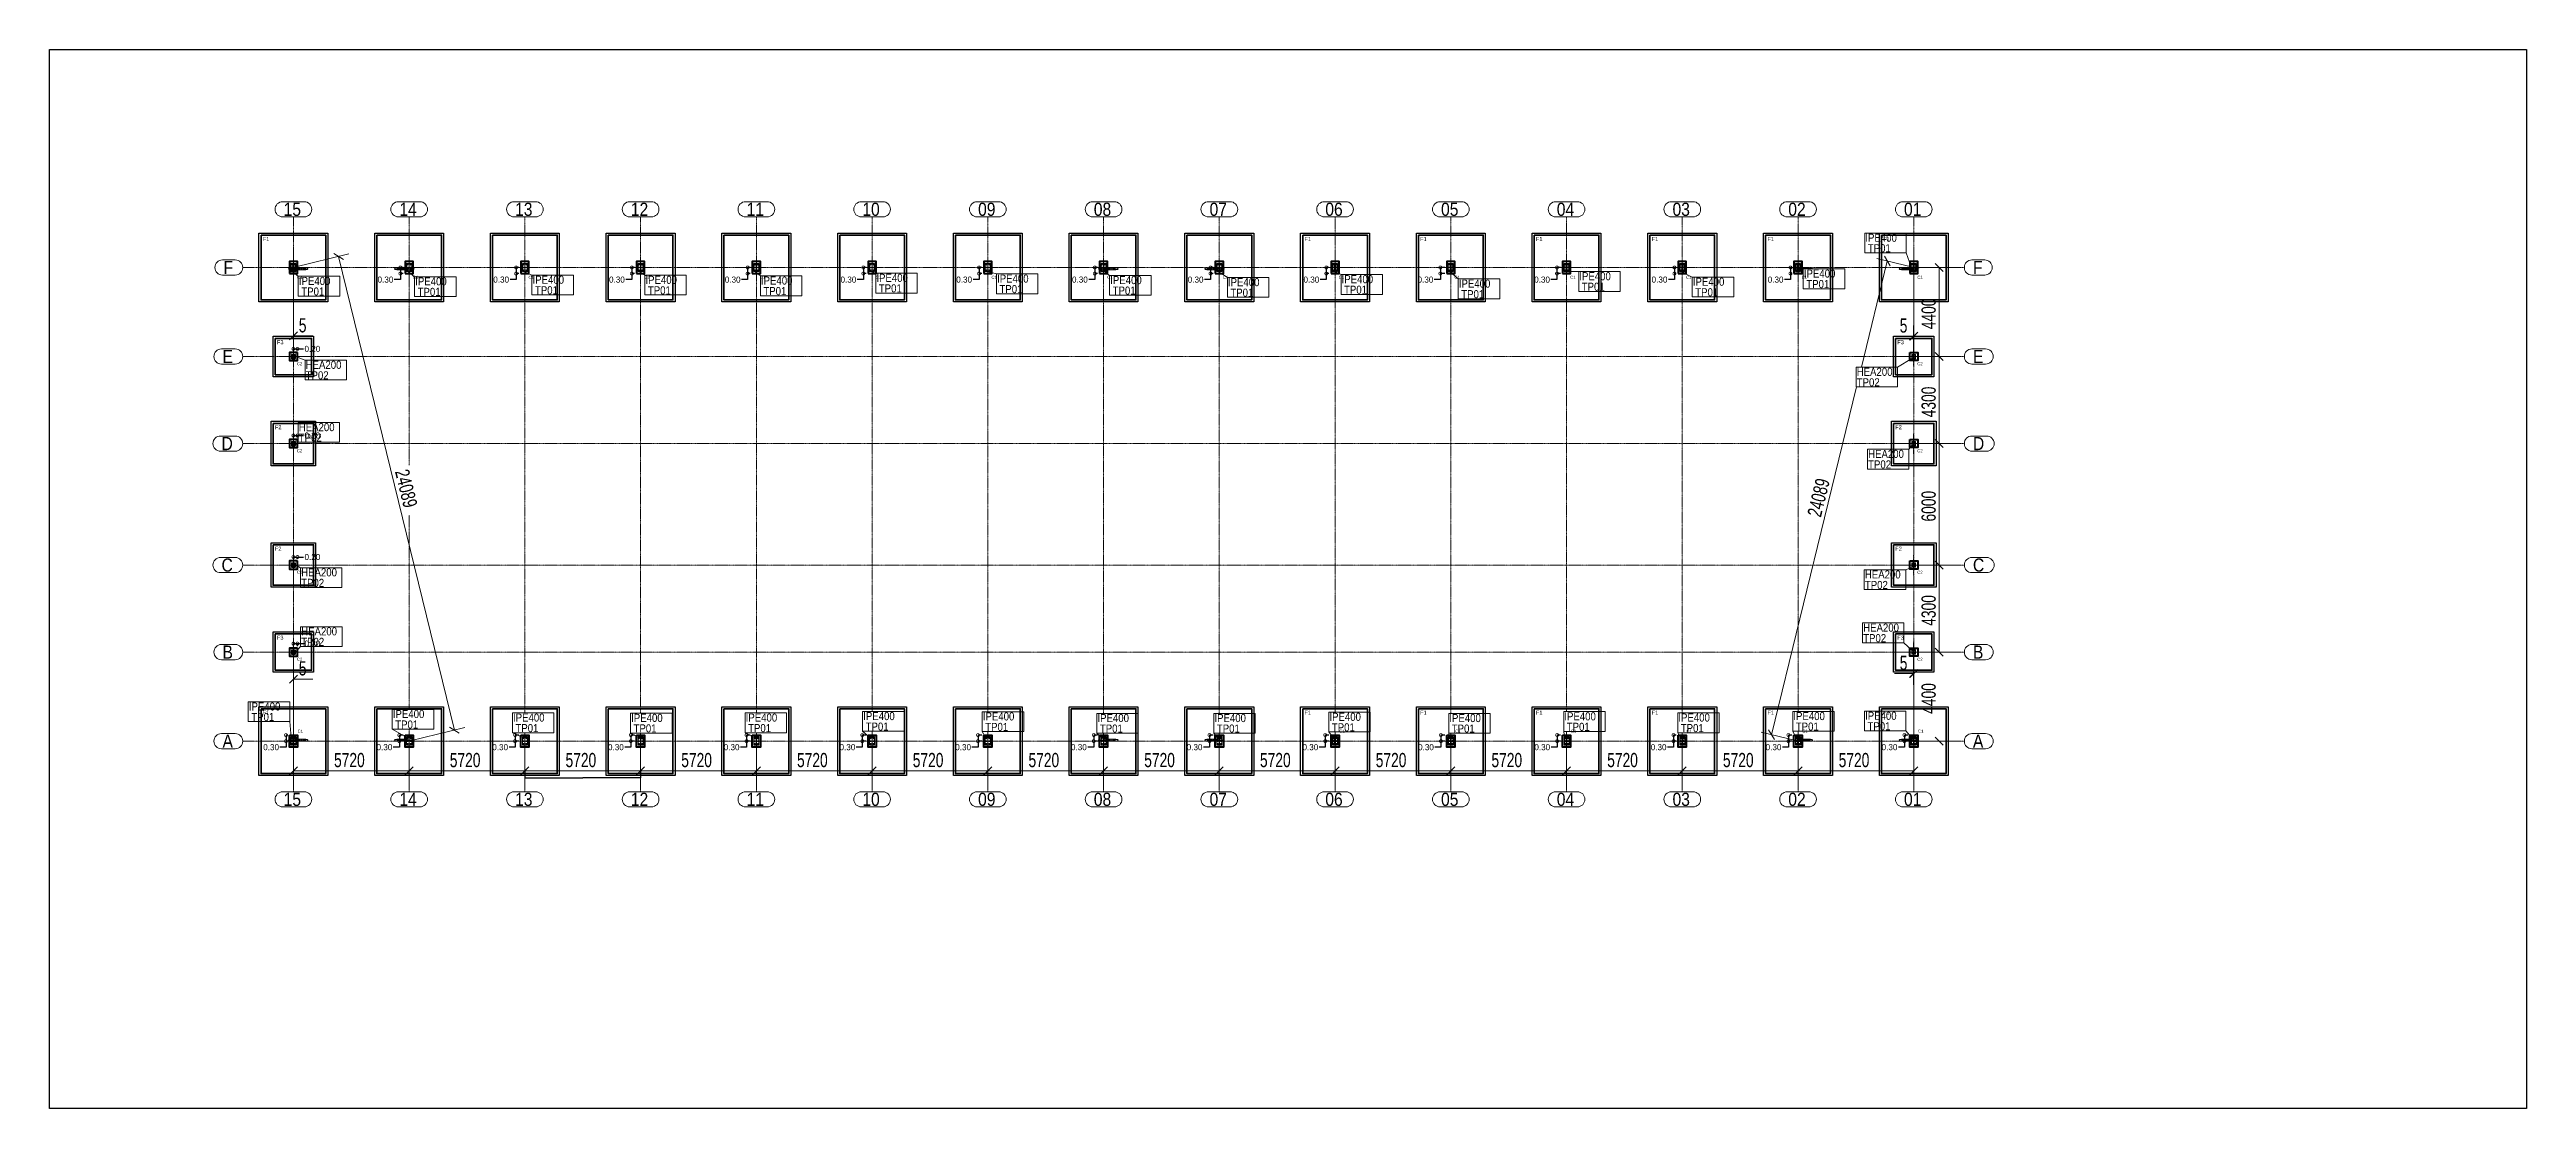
# Model space of a CAD drawing. Header units: millimetres. Extents: x 178198 to 9785548, y 9608 to 2087470.
# Drawn here: x 415550 to 537962, y 89701 to 142015 of the extents above; entities that cross this region are included whole.
import ezdxf

# ---------------------------------------------------------------- set-up
doc = ezdxf.new("R2010")
doc.units = ezdxf.units.MM
doc.header["$PDMODE"] = 35
doc.linetypes.add('XKITLINE00', pattern=[0])
doc.linetypes.add('XKITLINE03', pattern=[6, 3, -1, 1, -1])
for name, color, linetype, lineweight in [('Bolt', 7, 'Continuous', 0), ('Column', 7, 'Continuous', 40), ('foundation', 7, 'Continuous', 35), ('Part', 2, 'Continuous', 0), ('PartMark', 3, 'Continuous', 0), ('S-GRID', 1, 'Continuous', 0), ('Z-DIMENSIONS', 1, 'Continuous', 0)]:
    doc.layers.add(name, color=color, linetype=linetype, lineweight=lineweight)
for name, color, linetype in [('dim_axis', 251, 'Continuous'), ('dim_axis @ 100', 251, 'Continuous'), ('plain foundation', 8, 'Continuous'), ('Steel Section', 7, 'Continuous'), ('text', 7, 'Continuous')]:
    doc.layers.add(name, color=color, linetype=linetype)
doc.styles.add('Andalus1', font='andlso.ttf', dxfattribs={"height": 3})
doc.styles.add('Arial', font='arial.ttf', dxfattribs={"height": 2.034003})
doc.styles.add('Arial2', font='arial.ttf', dxfattribs={"height": 300})
doc.styles.add('ARIAL_NARROW', font='ARIALN.TTF')
doc.styles.get("Standard").update_dxf_attribs({"font": 'arial.ttf'})
doc.dimstyles.new('Annotative1', dxfattribs={"dimscale": 0, "dimtxt": 3, "dimasz": 3, "dimexe": 0, "dimexo": 1, "dimtad": 0, "dimtih": 1, "dimtoh": 1, "dimlfac": 0.001, "dimzin": 1, "dimdsep": 46, "dimtxsty": 'Andalus1', "dimblk": 'DOTSMALL', "dimcen": 2.5, "dimclrd": 256, "dimclre": 256, "dimclrt": 256, "dimadec": 4, "dimazin": 0, "dimtfac": 1, "dimtmove": 0, "dimatfit": 3, "dimldrblk": 'DOTSMALL', "dimfxl": 1, "dimlwd": -1, "dimlwe": -1, "dimarcsym": 0})
doc.dimstyles.get("Standard").update_dxf_attribs({"dimtxt": 0.18, "dimasz": 0.18, "dimexe": 0.18, "dimexo": 0.0625, "dimgap": 0.09, "dimtad": 0, "dimtih": 1, "dimtoh": 1, "dimdec": 4, "dimzin": 0, "dimdsep": 46, "dimtxsty": 'Standard', "dimcen": 0.09, "dimadec": 0, "dimazin": 0, "dimtfac": 1, "dimtdec": 4, "dimtofl": 0, "dimtmove": 0, "dimatfit": 3, "dimfxl": 1, "dimtolj": 1, "dimtzin": 0, "dimarcsym": 0})

msp = doc.modelspace()

# ---------------------------------------------------------------- texts
at = {"layer": 'PartMark', "style": 'Arial', "width": 0.85}
for s, p in [('IPE400', (505290.41743, 132519.01798)), ('TP01', (505410.41743, 131999.01798)), ('IPE400', (491153.28931, 130617.2647)), ('IPE400', (502250.5638, 130748.29884)), ('IPE400', (427874.08399, 130381.62624)), ('TP01', (427994.08399, 129861.62624)), ('IPE400', (433622.15449, 130363.71201)), ('TP01', (433742.15449, 129843.71201)), ('IPE400', (439420.05049, 130444.22681)), ('TP01', (439540.05049, 129924.22681)), ('IPE400', (445000.84838, 130439.41853)), ('TP01', (445120.84838, 129919.41853)), ('IPE400', (450708.8482, 130403.35645)), ('TP01', (450828.8482, 129883.35645)), ('IPE400', (456414.01798, 130537.26698)), ('TP01', (456534.01798, 130017.26698)), ('IPE400', (462377.59466, 130499.93471)), ('TP01', (462497.59466, 129979.93471)), ('IPE400', (467970.74712, 130426.60347)), ('TP01', (468090.74712, 129906.60347)), ('IPE400', (473788.31221, 130323.93972)), ('TP01', (473908.31221, 129803.93972)), ('IPE400', (479405.82367, 130470.60221)), ('TP01', (479525.82367, 129950.60221)), ('IPE400', (485199.02977, 130250.60848)), ('TP01', (485319.02977, 129730.60848)), ('TP01', (491273.28931, 130097.2647)), ('IPE400', (496764.0658, 130345.35245)), ('TP01', (496884.0658, 129825.35245)), ('TP01', (502370.5638, 130228.29884)), ('TP02', (428208.35858, 125720.93101)), ('HEA200', (428208.35858, 126240.93101)), ('HEA200', (504863.4333, 125894.64555)), ('TP02', (504863.4333, 125374.64555)), ('TP02', (427868.12965, 122641.29149)), ('HEA200', (427868.12965, 123161.29149)), ('TP02', (505426.09442, 121318.79638)), ('HEA200', (505426.09442, 121838.79638)), ('HEA200', (427986.69883, 115987.05672)), ('TP02', (427986.69883, 115467.05672)), ('TP02', (505265.99652, 115362.98222)), ('HEA200', (505265.99652, 115882.98222)), ('TP02', (427989.26666, 112552.23288)), ('HEA200', (427989.26666, 113072.23288)), ('TP02', (505182.65718, 112735.94003)), ('HEA200', (505182.65718, 113255.94003)), ('IPE400', (425401.35107, 109360.73342)), ('TP01', (425521.35107, 108840.73342)), ('IPE400', (432516.19191, 108988.16175)), ('IPE400', (438456.40555, 108811.68968)), ('IPE400', (444293.85283, 108796.98368)), ('IPE400', (449955.12919, 108811.68968)), ('IPE400', (455763.21465, 108885.21971)), ('IPE400', (461674.06648, 108870.5137)), ('IPE400', (467339.22539, 108789.44837)), ('IPE400', (473119.89031, 108789.44837)), ('IPE400', (478803.49136, 108850.21699)), ('IPE400', (484729.75207, 108789.44837)), ('IPE400', (490413.35312, 108874.52443)), ('IPE400', (496048.42224, 108813.75581)), ('IPE400', (501732.02329, 108886.67816)), ('IPE400', (505275.9596, 108901.10894)), ('TP01', (432636.19191, 108468.16175)), ('TP01', (438576.40555, 108291.68968)), ('TP01', (444413.85283, 108276.98368)), ('TP01', (450075.12919, 108291.68968)), ('TP01', (455883.21465, 108365.21971)), ('TP01', (461794.06648, 108350.5137)), ('TP01', (467459.22539, 108269.44837)), ('TP01', (473239.89031, 108269.44837)), ('TP01', (478923.49136, 108330.21699)), ('TP01', (484849.75207, 108269.44837)), ('TP01', (490533.35312, 108354.52443)), ('TP01', (496168.42224, 108293.75581)), ('TP01', (501852.02329, 108366.67816)), ('TP01', (505395.9596, 108381.10894))]:
    msp.add_text(s, height=400, dxfattribs=at).set_placement(p)
at = {"layer": 'S-GRID', "style": 'Arial', "width": 0.85}
for s, p in [('15', (427120.06652, 133797.84462)), ('14', (432840.06652, 133797.84462)), ('13', (438560.06652, 133797.84462)), ('12', (444280.06652, 133797.84462)), ('11', (450000.06652, 133797.84462)), ('10', (455720.06652, 133797.84462)), ('09', (461440.06652, 133797.84462)), ('08', (467160.06652, 133797.84462)), ('07', (472880.06652, 133797.84462)), ('06', (478600.06652, 133797.84462)), ('05', (484320.06652, 133797.84462)), ('04', (490040.06652, 133797.84462)), ('03', (495760.06652, 133797.84462)), ('02', (501480.06652, 133797.84462)), ('01', (507200.06652, 133797.84462)), ('F', (424147.77648, 130922.84462)), ('F', (510607.17101, 130922.84462)), ('E', (424098.89953, 126522.84462)), ('E', (510607.17101, 126522.84462)), ('D', (424051.2921, 122222.84462)), ('D', (510607.17101, 122222.84462)), ('C', (424051.2921, 116222.84462)), ('C', (510607.17101, 116222.84462)), ('B', (424098.89953, 111922.84462)), ('B', (510607.17101, 111922.84462)), ('A', (424098.89953, 107522.84462)), ('A', (510607.17101, 107522.84462)), ('15', (427120.06652, 104647.84462)), ('14', (432840.06652, 104647.84462)), ('13', (438560.06652, 104647.84462)), ('12', (444280.06652, 104647.84462)), ('11', (450000.06652, 104647.84462)), ('10', (455720.06652, 104647.84462)), ('09', (461440.06652, 104647.84462)), ('08', (467160.06652, 104647.84462)), ('07', (472880.06652, 104647.84462)), ('06', (478600.06652, 104647.84462)), ('05', (484320.06652, 104647.84462)), ('04', (490040.06652, 104647.84462)), ('03', (495760.06652, 104647.84462)), ('02', (501480.06652, 104647.84462)), ('01', (507200.06652, 104647.84462))]:
    msp.add_text(s, height=650, dxfattribs=at).set_placement(p)
at = {"layer": 'text', "attachment_point": 1, "style": 'Arial2'}
for s, insert, char_height in [('F1', (426087.39063, 132758.17325), 200), ('F1', (477567.39063, 132758.17325), 200), ('F1', (483287.39063, 132758.17325), 200), ('F1', (489007.39063, 132758.17325), 200), ('F1', (494727.39063, 132758.17325), 200), ('F1', (500447.39063, 132758.17325), 200), ('F1', (506167.39063, 132758.17325), 200), ('C1', (427781.67073, 130839.11107), 150), ('C1', (433501.67073, 130839.11107), 150), ('C1', (439221.67073, 130839.11107), 150), ('C1', (444941.67073, 130839.11107), 150), ('C1', (450661.67073, 130839.11107), 150), ('C1', (456381.67073, 130839.11107), 150), ('C1', (462101.67073, 130839.11107), 150), ('C1', (467821.67073, 130839.11107), 150), ('C1', (473541.67073, 130839.11107), 150), ('C1', (479261.67073, 130839.11107), 150), ('C1', (484981.67073, 130839.11107), 150), ('C1', (490701.67073, 130839.11107), 150), ('C1', (496421.67073, 130839.11107), 150), ('C1', (502141.67073, 130839.11107), 150), ('C1', (507861.67073, 130839.11107), 150), ('F3', (426787.39063, 127658.17325), 200), ('F3', (506867.39063, 127658.17325), 200), ('C2', (427774.38722, 126566.85851), 150), ('C2', (507854.38721, 126566.85851), 150), ('F2', (426687.39063, 123458.17325), 200), ('F2', (506767.39062, 123458.17325), 200), ('C2', (427774.38722, 122266.85851), 150), ('C2', (507854.38721, 122266.85851), 150), ('F2', (426687.39063, 117458.17325), 200), ('F2', (506767.39063, 117458.17325), 200), ('C2', (427774.38722, 116266.85851), 150), ('C2', (507854.38721, 116266.85851), 150), ('F3', (426787.39063, 113058.17325), 200), ('F3', (506867.39062, 113058.17325), 200), ('C2', (427774.38722, 111966.85851), 150), ('C2', (507854.38721, 111966.85851), 150), ('F1', (426087.39063, 109358.17325), 200), ('F1', (477567.39063, 109358.17325), 200), ('F1', (483287.39063, 109358.17325), 200), ('F1', (489007.39063, 109358.17325), 200), ('F1', (494727.39063, 109358.17325), 200), ('F1', (500447.39063, 109358.17325), 200), ('F1', (506167.39063, 109358.17325), 200), ('C1', (427811.78231, 108416.65401), 150), ('C1', (479291.78231, 108416.65401), 150), ('C1', (485011.78231, 108416.65401), 150), ('C1', (490731.78231, 108416.65401), 150), ('C1', (496451.78231, 108416.65401), 150), ('C1', (502171.78231, 108416.65401), 150), ('C1', (507891.78231, 108416.65401), 150)]:
    msp.add_mtext_dynamic_manual_height_columns(s, width=1191.032635, gutter_width=1500, heights=[0], dxfattribs=dict(at, insert=insert, char_height=char_height))
at = {"layer": 'Z-DIMENSIONS', "style": 'ARIAL_NARROW', "width": 0.85}
for s, p in [('5', (427869.67101, 128043.901)), ('5', (506989.1339, 128032.79507)), ('5', (427869.67101, 111094.11646)), ('5', (506989.1339, 111365.1544)), ('5720', (429611.09679, 106563.33776)), ('5720', (435331.09679, 106563.33776)), ('5720', (441051.09679, 106563.33776)), ('5720', (446771.09679, 106563.33776)), ('5720', (452491.09679, 106563.33776)), ('5720', (458211.09679, 106563.33776)), ('5720', (463931.09679, 106563.33776)), ('5720', (469651.09679, 106563.33776)), ('5720', (475371.09679, 106563.33776)), ('5720', (481091.09679, 106563.33776)), ('5720', (486811.09679, 106563.33776)), ('5720', (492531.09679, 106563.33776)), ('5720', (498251.09679, 106563.33776)), ('5720', (503971.09679, 106563.33776))]:
    msp.add_text(s, height=700, dxfattribs=at).set_placement(p)
for s, rotation, p in [('4400', 90.0002104419, (508765.31511, 128196.7704)), ('4300', 90.0002104419, (508765.31511, 123846.7704)), ('24089', 283.7335878782, (432616.785, 121169.69364)), ('24089', 76.2664121218, (503089.80694, 118876.1458)), ('6000', 90.0002104419, (508765.31511, 118696.7704)), ('4300', 90.0002104419, (508765.31511, 113546.7704)), ('4400', 90.0002104419, (508765.31511, 109196.7704))]:
    msp.add_text(s, height=700, rotation=rotation, dxfattribs=at).set_placement(p)

# ---------------------------------------------------------------- blocks, each defined once
blk = doc.blocks.new('*D121')
at = {"color": 0, "lineweight": -2, "transparency": 16777216}
for p, q in [((439042, 106386), (439042, 106036)), ((439042, 106036), (441901, 106036)), ((444762, 106036), (441903, 106036)), ((444762, 106386), (444762, 106036))]:
    blk.add_line(p, q, dxfattribs=at)
at = {"color": 0, "transparency": 16777216}
for points in [[(439042, 106036), (439042, 106036), (439042, 106036)], [(444762, 106036), (444762, 106036), (444762, 106036)]]:
    blk.add_solid(points, dxfattribs=at)
at = {"layer": 'Defpoints', "color": 0, "transparency": 16777216}
for p in [(439042, 106386), (444762, 106386), (444762, 106036)]:
    blk.add_point(p, dxfattribs=at)
at = {"color": 0, "transparency": 16777216, "insert": (441902, 106036), "char_height": 0.18, "attachment_point": 5}
blk.add_mtext('\\A1;5720.0000', dxfattribs=at)
blk = doc.blocks.new('_DotSmall')
at = {"color": 0, "linetype": 'ByBlock', "const_width": 0.5}
blk.add_lwpolyline([(-0.0625, 0, 1), (0.0625, 0, 1)], format="xyb", close=True, dxfattribs=at)
blk = doc.blocks.new('*D122')
at = {"layer": 'Defpoints', "color": 0, "transparency": 16777216}
for p in [(427238, 107848), (427402, 108148), (427402, 107848)]:
    blk.add_point(p, dxfattribs=at)
at = {"layer": 'dim_axis', "transparency": 16777216}
for p, q in [((427302, 108148), (427238, 108148)), ((427238, 108148), (427238, 107848)), ((427302, 107848), (427238, 107848)), ((427238, 107848), (427238, 107548)), ((427238, 107548), (426938, 107548))]:
    blk.add_line(p, q, dxfattribs=at)
at = {"layer": 'dim_axis', "transparency": 16777216, "xscale": 300, "yscale": 300, "zscale": 300}
for p, rotation in [((427238, 108148), 90), ((427238, 107848), 270)]:
    blk.add_blockref('_DotSmall', p, dxfattribs=dict(at, rotation=rotation))
at = {"layer": 'dim_axis', "transparency": 16777216, "insert": (426501, 107548), "char_height": 300, "attachment_point": 5, "style": 'Andalus1'}
blk.add_mtext('0.30', dxfattribs=at)
blk = doc.blocks.new('*D123')
at = {"layer": 'Defpoints', "color": 0, "transparency": 16777216}
for p in [(427602, 127048), (427802, 127225), (427802, 127048)]:
    blk.add_point(p, dxfattribs=at)
at = {"layer": 'dim_axis', "transparency": 16777216}
for p, q in [((427602, 127148), (427602, 127225)), ((427602, 127225), (427802, 127225)), ((427802, 127148), (427802, 127225)), ((427802, 127225), (428102, 127225))]:
    blk.add_line(p, q, dxfattribs=at)
at = {"layer": 'dim_axis', "transparency": 16777216, "xscale": 300, "yscale": 300, "zscale": 300, "rotation": 180}
blk.add_blockref('_DotSmall', (427602, 127225), dxfattribs=at)
at = {"layer": 'dim_axis', "transparency": 16777216, "xscale": 300, "yscale": 300, "zscale": 300}
blk.add_blockref('_DotSmall', (427802, 127225), dxfattribs=at)
at = {"layer": 'dim_axis', "transparency": 16777216, "insert": (428540, 127225), "char_height": 300, "attachment_point": 5, "style": 'Andalus1'}
blk.add_mtext('0.20', dxfattribs=at)
blk = doc.blocks.new('*D124')
at = {"layer": 'Defpoints', "color": 0, "transparency": 16777216}
for p in [(427602, 122748), (427802, 122946), (427802, 122748)]:
    blk.add_point(p, dxfattribs=at)
at = {"layer": 'dim_axis', "transparency": 16777216}
for p, q in [((427602, 122848), (427602, 122946)), ((427602, 122946), (427802, 122946)), ((427802, 122848), (427802, 122946)), ((427802, 122946), (428102, 122946))]:
    blk.add_line(p, q, dxfattribs=at)
at = {"layer": 'dim_axis', "transparency": 16777216, "xscale": 300, "yscale": 300, "zscale": 300, "rotation": 180}
blk.add_blockref('_DotSmall', (427602, 122946), dxfattribs=at)
at = {"layer": 'dim_axis', "transparency": 16777216, "xscale": 300, "yscale": 300, "zscale": 300}
blk.add_blockref('_DotSmall', (427802, 122946), dxfattribs=at)
at = {"layer": 'dim_axis', "transparency": 16777216, "insert": (428540, 122946), "char_height": 300, "attachment_point": 5, "style": 'Andalus1'}
blk.add_mtext('0.20', dxfattribs=at)
blk = doc.blocks.new('*D125')
at = {"layer": 'Defpoints', "color": 0, "transparency": 16777216}
for p in [(427602, 116748), (427802, 116943), (427802, 116748)]:
    blk.add_point(p, dxfattribs=at)
at = {"layer": 'dim_axis', "transparency": 16777216}
for p, q in [((427602, 116848), (427602, 116943)), ((427602, 116943), (427802, 116943)), ((427802, 116848), (427802, 116943)), ((427802, 116943), (428102, 116943))]:
    blk.add_line(p, q, dxfattribs=at)
at = {"layer": 'dim_axis', "transparency": 16777216, "xscale": 300, "yscale": 300, "zscale": 300, "rotation": 180}
blk.add_blockref('_DotSmall', (427602, 116943), dxfattribs=at)
at = {"layer": 'dim_axis', "transparency": 16777216, "xscale": 300, "yscale": 300, "zscale": 300}
blk.add_blockref('_DotSmall', (427802, 116943), dxfattribs=at)
at = {"layer": 'dim_axis', "transparency": 16777216, "insert": (428540, 116943), "char_height": 300, "attachment_point": 5, "style": 'Andalus1'}
blk.add_mtext('0.20', dxfattribs=at)
blk = doc.blocks.new('*D126')
at = {"layer": 'Defpoints', "color": 0, "transparency": 16777216}
for p in [(427802, 112667), (427602, 112448), (427802, 112448)]:
    blk.add_point(p, dxfattribs=at)
at = {"layer": 'dim_axis', "transparency": 16777216}
for p, q in [((427602, 112548), (427602, 112667)), ((427602, 112667), (427802, 112667)), ((427802, 112548), (427802, 112667)), ((427802, 112667), (428102, 112667))]:
    blk.add_line(p, q, dxfattribs=at)
at = {"layer": 'dim_axis', "transparency": 16777216, "xscale": 300, "yscale": 300, "zscale": 300, "rotation": 180}
blk.add_blockref('_DotSmall', (427602, 112667), dxfattribs=at)
at = {"layer": 'dim_axis', "transparency": 16777216, "xscale": 300, "yscale": 300, "zscale": 300}
blk.add_blockref('_DotSmall', (427802, 112667), dxfattribs=at)
at = {"layer": 'dim_axis', "transparency": 16777216, "insert": (428540, 112667), "char_height": 300, "attachment_point": 5, "style": 'Andalus1'}
blk.add_mtext('0.20', dxfattribs=at)
blk = doc.blocks.new('*D127')
at = {"layer": 'Defpoints', "color": 0, "transparency": 16777216}
for p in [(501762, 131248), (501592, 130948), (501762, 130948)]:
    blk.add_point(p, dxfattribs=at)
at = {"layer": 'dim_axis', "transparency": 16777216}
for p, q in [((501662, 131248), (501592, 131248)), ((501592, 131248), (501592, 130948)), ((501592, 130648), (501292, 130648)), ((501662, 130948), (501592, 130948)), ((501592, 130948), (501592, 130648))]:
    blk.add_line(p, q, dxfattribs=at)
at = {"layer": 'dim_axis', "transparency": 16777216, "xscale": 300, "yscale": 300, "zscale": 300}
for p, rotation in [((501592, 131248), 90), ((501592, 130948), 270)]:
    blk.add_blockref('_DotSmall', p, dxfattribs=dict(at, rotation=rotation))
at = {"layer": 'dim_axis', "transparency": 16777216, "insert": (500855, 130648), "char_height": 300, "attachment_point": 5, "style": 'Andalus1'}
blk.add_mtext('0.30', dxfattribs=at)
blk = doc.blocks.new('*D128')
at = {"layer": 'Defpoints', "color": 0, "transparency": 16777216}
for p in [(496042, 131248), (495854, 130948), (496042, 130948)]:
    blk.add_point(p, dxfattribs=at)
at = {"layer": 'dim_axis', "transparency": 16777216}
for p, q in [((495942, 131248), (495854, 131248)), ((495854, 131248), (495854, 130948)), ((495854, 130648), (495554, 130648)), ((495942, 130948), (495854, 130948)), ((495854, 130948), (495854, 130648))]:
    blk.add_line(p, q, dxfattribs=at)
at = {"layer": 'dim_axis', "transparency": 16777216, "xscale": 300, "yscale": 300, "zscale": 300}
for p, rotation in [((495854, 131248), 90), ((495854, 130948), 270)]:
    blk.add_blockref('_DotSmall', p, dxfattribs=dict(at, rotation=rotation))
at = {"layer": 'dim_axis', "transparency": 16777216, "insert": (495117, 130648), "char_height": 300, "attachment_point": 5, "style": 'Andalus1'}
blk.add_mtext('0.30', dxfattribs=at)
blk = doc.blocks.new('*D129')
at = {"layer": 'Defpoints', "color": 0, "transparency": 16777216}
for p in [(490322, 131248), (490050, 130948), (490322, 130948)]:
    blk.add_point(p, dxfattribs=at)
at = {"layer": 'dim_axis', "transparency": 16777216}
for p, q in [((490222, 131248), (490050, 131248)), ((490050, 131248), (490050, 130948)), ((490050, 130648), (489750, 130648)), ((490222, 130948), (490050, 130948)), ((490050, 130948), (490050, 130648))]:
    blk.add_line(p, q, dxfattribs=at)
at = {"layer": 'dim_axis', "transparency": 16777216, "xscale": 300, "yscale": 300, "zscale": 300}
for p, rotation in [((490050, 131248), 90), ((490050, 130948), 270)]:
    blk.add_blockref('_DotSmall', p, dxfattribs=dict(at, rotation=rotation))
at = {"layer": 'dim_axis', "transparency": 16777216, "insert": (489312, 130648), "char_height": 300, "attachment_point": 5, "style": 'Andalus1'}
blk.add_mtext('0.30', dxfattribs=at)
blk = doc.blocks.new('*D130')
at = {"layer": 'Defpoints', "color": 0, "transparency": 16777216}
for p in [(484602, 131248), (484286, 130948), (484602, 130948)]:
    blk.add_point(p, dxfattribs=at)
at = {"layer": 'dim_axis', "transparency": 16777216}
for p, q in [((484502, 131248), (484286, 131248)), ((484286, 131248), (484286, 130948)), ((484286, 130648), (483986, 130648)), ((484502, 130948), (484286, 130948)), ((484286, 130948), (484286, 130648))]:
    blk.add_line(p, q, dxfattribs=at)
at = {"layer": 'dim_axis', "transparency": 16777216, "xscale": 300, "yscale": 300, "zscale": 300}
for p, rotation in [((484286, 131248), 90), ((484286, 130948), 270)]:
    blk.add_blockref('_DotSmall', p, dxfattribs=dict(at, rotation=rotation))
at = {"layer": 'dim_axis', "transparency": 16777216, "insert": (483548, 130648), "char_height": 300, "attachment_point": 5, "style": 'Andalus1'}
blk.add_mtext('0.30', dxfattribs=at)
blk = doc.blocks.new('*D131')
at = {"layer": 'Defpoints', "color": 0, "transparency": 16777216}
for p in [(478882, 131248), (478650, 130948), (478882, 130948)]:
    blk.add_point(p, dxfattribs=at)
at = {"layer": 'dim_axis', "transparency": 16777216}
for p, q in [((478782, 131248), (478650, 131248)), ((478650, 131248), (478650, 130948)), ((478650, 130648), (478350, 130648)), ((478782, 130948), (478650, 130948)), ((478650, 130948), (478650, 130648))]:
    blk.add_line(p, q, dxfattribs=at)
at = {"layer": 'dim_axis', "transparency": 16777216, "xscale": 300, "yscale": 300, "zscale": 300}
for p, rotation in [((478650, 131248), 90), ((478650, 130948), 270)]:
    blk.add_blockref('_DotSmall', p, dxfattribs=dict(at, rotation=rotation))
at = {"layer": 'dim_axis', "transparency": 16777216, "insert": (477912, 130648), "char_height": 300, "attachment_point": 5, "style": 'Andalus1'}
blk.add_mtext('0.30', dxfattribs=at)
blk = doc.blocks.new('*D132')
at = {"layer": 'Defpoints', "color": 0, "transparency": 16777216}
for p in [(501490, 107848), (501762, 108148), (501762, 107848)]:
    blk.add_point(p, dxfattribs=at)
at = {"layer": 'dim_axis', "transparency": 16777216}
for p, q in [((501662, 108148), (501490, 108148)), ((501490, 108148), (501490, 107848)), ((501662, 107848), (501490, 107848)), ((501490, 107848), (501490, 107548)), ((501490, 107548), (501190, 107548))]:
    blk.add_line(p, q, dxfattribs=at)
at = {"layer": 'dim_axis', "transparency": 16777216, "xscale": 300, "yscale": 300, "zscale": 300}
for p, rotation in [((501490, 108148), 90), ((501490, 107848), 270)]:
    blk.add_blockref('_DotSmall', p, dxfattribs=dict(at, rotation=rotation))
at = {"layer": 'dim_axis', "transparency": 16777216, "insert": (500752, 107548), "char_height": 300, "attachment_point": 5, "style": 'Andalus1'}
blk.add_mtext('0.30', dxfattribs=at)
blk = doc.blocks.new('*D133')
at = {"layer": 'Defpoints', "color": 0, "transparency": 16777216}
for p in [(495811, 107848), (496042, 108148), (496042, 107848)]:
    blk.add_point(p, dxfattribs=at)
at = {"layer": 'dim_axis', "transparency": 16777216}
for p, q in [((495942, 108148), (495811, 108148)), ((495811, 108148), (495811, 107848)), ((495942, 107848), (495811, 107848)), ((495811, 107848), (495811, 107548)), ((495811, 107548), (495511, 107548))]:
    blk.add_line(p, q, dxfattribs=at)
at = {"layer": 'dim_axis', "transparency": 16777216, "xscale": 300, "yscale": 300, "zscale": 300}
for p, rotation in [((495811, 108148), 90), ((495811, 107848), 270)]:
    blk.add_blockref('_DotSmall', p, dxfattribs=dict(at, rotation=rotation))
at = {"layer": 'dim_axis', "transparency": 16777216, "insert": (495074, 107548), "char_height": 300, "attachment_point": 5, "style": 'Andalus1'}
blk.add_mtext('0.30', dxfattribs=at)
blk = doc.blocks.new('*D134')
at = {"layer": 'Defpoints', "color": 0, "transparency": 16777216}
for p in [(490060, 107848), (490322, 108148), (490322, 107848)]:
    blk.add_point(p, dxfattribs=at)
at = {"layer": 'dim_axis', "transparency": 16777216}
for p, q in [((490222, 108148), (490060, 108148)), ((490060, 108148), (490060, 107848)), ((490222, 107848), (490060, 107848)), ((490060, 107848), (490060, 107548)), ((490060, 107548), (489760, 107548))]:
    blk.add_line(p, q, dxfattribs=at)
at = {"layer": 'dim_axis', "transparency": 16777216, "xscale": 300, "yscale": 300, "zscale": 300}
for p, rotation in [((490060, 108148), 90), ((490060, 107848), 270)]:
    blk.add_blockref('_DotSmall', p, dxfattribs=dict(at, rotation=rotation))
at = {"layer": 'dim_axis', "transparency": 16777216, "insert": (489323, 107548), "char_height": 300, "attachment_point": 5, "style": 'Andalus1'}
blk.add_mtext('0.30', dxfattribs=at)
blk = doc.blocks.new('*D135')
at = {"layer": 'Defpoints', "color": 0, "transparency": 16777216}
for p in [(484314, 107848), (484602, 108148), (484602, 107848)]:
    blk.add_point(p, dxfattribs=at)
at = {"layer": 'dim_axis', "transparency": 16777216}
for p, q in [((484502, 108148), (484314, 108148)), ((484314, 108148), (484314, 107848)), ((484502, 107848), (484314, 107848)), ((484314, 107848), (484314, 107548)), ((484314, 107548), (484014, 107548))]:
    blk.add_line(p, q, dxfattribs=at)
at = {"layer": 'dim_axis', "transparency": 16777216, "xscale": 300, "yscale": 300, "zscale": 300}
for p, rotation in [((484314, 108148), 90), ((484314, 107848), 270)]:
    blk.add_blockref('_DotSmall', p, dxfattribs=dict(at, rotation=rotation))
at = {"layer": 'dim_axis', "transparency": 16777216, "insert": (483576, 107548), "char_height": 300, "attachment_point": 5, "style": 'Andalus1'}
blk.add_mtext('0.30', dxfattribs=at)
blk = doc.blocks.new('*D136')
at = {"layer": 'Defpoints', "color": 0, "transparency": 16777216}
for p in [(478598, 107848), (478882, 108148), (478882, 107848)]:
    blk.add_point(p, dxfattribs=at)
at = {"layer": 'dim_axis', "transparency": 16777216}
for p, q in [((478782, 108148), (478598, 108148)), ((478598, 108148), (478598, 107848)), ((478782, 107848), (478598, 107848)), ((478598, 107848), (478598, 107548)), ((478598, 107548), (478298, 107548))]:
    blk.add_line(p, q, dxfattribs=at)
at = {"layer": 'dim_axis', "transparency": 16777216, "xscale": 300, "yscale": 300, "zscale": 300}
for p, rotation in [((478598, 108148), 90), ((478598, 107848), 270)]:
    blk.add_blockref('_DotSmall', p, dxfattribs=dict(at, rotation=rotation))
at = {"layer": 'dim_axis', "transparency": 16777216, "insert": (477861, 107548), "char_height": 300, "attachment_point": 5, "style": 'Andalus1'}
blk.add_mtext('0.30', dxfattribs=at)
blk = doc.blocks.new('*D137')
at = {"layer": 'Defpoints', "color": 0, "transparency": 16777216}
for p in [(507222, 107848), (507482, 108148), (507482, 107848)]:
    blk.add_point(p, dxfattribs=at)
at = {"layer": 'dim_axis', "transparency": 16777216}
for p, q in [((507382, 108148), (507222, 108148)), ((507222, 108148), (507222, 107848)), ((507382, 107848), (507222, 107848)), ((507222, 107848), (507222, 107548)), ((507222, 107548), (506922, 107548))]:
    blk.add_line(p, q, dxfattribs=at)
at = {"layer": 'dim_axis', "transparency": 16777216, "xscale": 300, "yscale": 300, "zscale": 300}
for p, rotation in [((507222, 108148), 90), ((507222, 107848), 270)]:
    blk.add_blockref('_DotSmall', p, dxfattribs=dict(at, rotation=rotation))
at = {"layer": 'dim_axis', "transparency": 16777216, "insert": (506484, 107548), "char_height": 300, "attachment_point": 5, "style": 'Andalus1'}
blk.add_mtext('0.30', dxfattribs=at)
blk = doc.blocks.new('*D138')
at = {"layer": 'Defpoints', "color": 0, "transparency": 16777216}
for p in [(473162, 131248), (472930, 130948), (473162, 130948)]:
    blk.add_point(p, dxfattribs=at)
at = {"layer": 'dim_axis', "transparency": 16777216}
for p, q in [((473062, 131248), (472930, 131248)), ((472930, 131248), (472930, 130948)), ((472930, 130648), (472630, 130648)), ((473062, 130948), (472930, 130948)), ((472930, 130948), (472930, 130648))]:
    blk.add_line(p, q, dxfattribs=at)
at = {"layer": 'dim_axis', "transparency": 16777216, "xscale": 300, "yscale": 300, "zscale": 300}
for p, rotation in [((472930, 131248), 90), ((472930, 130948), 270)]:
    blk.add_blockref('_DotSmall', p, dxfattribs=dict(at, rotation=rotation))
at = {"layer": 'dim_axis', "transparency": 16777216, "insert": (472192, 130648), "char_height": 300, "attachment_point": 5, "style": 'Andalus1'}
blk.add_mtext('0.30', dxfattribs=at)
blk = doc.blocks.new('*D139')
at = {"layer": 'Defpoints', "color": 0, "transparency": 16777216}
for p in [(472878, 107848), (473162, 108148), (473162, 107848)]:
    blk.add_point(p, dxfattribs=at)
at = {"layer": 'dim_axis', "transparency": 16777216}
for p, q in [((473062, 108148), (472878, 108148)), ((472878, 108148), (472878, 107848)), ((473062, 107848), (472878, 107848)), ((472878, 107848), (472878, 107548)), ((472878, 107548), (472578, 107548))]:
    blk.add_line(p, q, dxfattribs=at)
at = {"layer": 'dim_axis', "transparency": 16777216, "xscale": 300, "yscale": 300, "zscale": 300}
for p, rotation in [((472878, 108148), 90), ((472878, 107848), 270)]:
    blk.add_blockref('_DotSmall', p, dxfattribs=dict(at, rotation=rotation))
at = {"layer": 'dim_axis', "transparency": 16777216, "insert": (472141, 107548), "char_height": 300, "attachment_point": 5, "style": 'Andalus1'}
blk.add_mtext('0.30', dxfattribs=at)
blk = doc.blocks.new('*D140')
at = {"layer": 'Defpoints', "color": 0, "transparency": 16777216}
for p in [(467442, 131248), (467210, 130948), (467442, 130948)]:
    blk.add_point(p, dxfattribs=at)
at = {"layer": 'dim_axis', "transparency": 16777216}
for p, q in [((467342, 131248), (467210, 131248)), ((467210, 131248), (467210, 130948)), ((467210, 130648), (466910, 130648)), ((467342, 130948), (467210, 130948)), ((467210, 130948), (467210, 130648))]:
    blk.add_line(p, q, dxfattribs=at)
at = {"layer": 'dim_axis', "transparency": 16777216, "xscale": 300, "yscale": 300, "zscale": 300}
for p, rotation in [((467210, 131248), 90), ((467210, 130948), 270)]:
    blk.add_blockref('_DotSmall', p, dxfattribs=dict(at, rotation=rotation))
at = {"layer": 'dim_axis', "transparency": 16777216, "insert": (466472, 130648), "char_height": 300, "attachment_point": 5, "style": 'Andalus1'}
blk.add_mtext('0.30', dxfattribs=at)
blk = doc.blocks.new('*D141')
at = {"layer": 'Defpoints', "color": 0, "transparency": 16777216}
for p in [(467158, 107848), (467442, 108148), (467442, 107848)]:
    blk.add_point(p, dxfattribs=at)
at = {"layer": 'dim_axis', "transparency": 16777216}
for p, q in [((467342, 108148), (467158, 108148)), ((467158, 108148), (467158, 107848)), ((467342, 107848), (467158, 107848)), ((467158, 107848), (467158, 107548)), ((467158, 107548), (466858, 107548))]:
    blk.add_line(p, q, dxfattribs=at)
at = {"layer": 'dim_axis', "transparency": 16777216, "xscale": 300, "yscale": 300, "zscale": 300}
for p, rotation in [((467158, 108148), 90), ((467158, 107848), 270)]:
    blk.add_blockref('_DotSmall', p, dxfattribs=dict(at, rotation=rotation))
at = {"layer": 'dim_axis', "transparency": 16777216, "insert": (466421, 107548), "char_height": 300, "attachment_point": 5, "style": 'Andalus1'}
blk.add_mtext('0.30', dxfattribs=at)
blk = doc.blocks.new('*D142')
at = {"layer": 'Defpoints', "color": 0, "transparency": 16777216}
for p in [(461722, 131248), (461490, 130948), (461722, 130948)]:
    blk.add_point(p, dxfattribs=at)
at = {"layer": 'dim_axis', "transparency": 16777216}
for p, q in [((461622, 131248), (461490, 131248)), ((461490, 131248), (461490, 130948)), ((461490, 130648), (461190, 130648)), ((461622, 130948), (461490, 130948)), ((461490, 130948), (461490, 130648))]:
    blk.add_line(p, q, dxfattribs=at)
at = {"layer": 'dim_axis', "transparency": 16777216, "xscale": 300, "yscale": 300, "zscale": 300}
for p, rotation in [((461490, 131248), 90), ((461490, 130948), 270)]:
    blk.add_blockref('_DotSmall', p, dxfattribs=dict(at, rotation=rotation))
at = {"layer": 'dim_axis', "transparency": 16777216, "insert": (460752, 130648), "char_height": 300, "attachment_point": 5, "style": 'Andalus1'}
blk.add_mtext('0.30', dxfattribs=at)
blk = doc.blocks.new('*D143')
at = {"layer": 'Defpoints', "color": 0, "transparency": 16777216}
for p in [(461438, 107848), (461722, 108148), (461722, 107848)]:
    blk.add_point(p, dxfattribs=at)
at = {"layer": 'dim_axis', "transparency": 16777216}
for p, q in [((461622, 108148), (461438, 108148)), ((461438, 108148), (461438, 107848)), ((461622, 107848), (461438, 107848)), ((461438, 107848), (461438, 107548)), ((461438, 107548), (461138, 107548))]:
    blk.add_line(p, q, dxfattribs=at)
at = {"layer": 'dim_axis', "transparency": 16777216, "xscale": 300, "yscale": 300, "zscale": 300}
for p, rotation in [((461438, 108148), 90), ((461438, 107848), 270)]:
    blk.add_blockref('_DotSmall', p, dxfattribs=dict(at, rotation=rotation))
at = {"layer": 'dim_axis', "transparency": 16777216, "insert": (460701, 107548), "char_height": 300, "attachment_point": 5, "style": 'Andalus1'}
blk.add_mtext('0.30', dxfattribs=at)
blk = doc.blocks.new('*D144')
at = {"layer": 'Defpoints', "color": 0, "transparency": 16777216}
for p in [(456002, 131248), (455770, 130948), (456002, 130948)]:
    blk.add_point(p, dxfattribs=at)
at = {"layer": 'dim_axis', "transparency": 16777216}
for p, q in [((455902, 131248), (455770, 131248)), ((455770, 131248), (455770, 130948)), ((455770, 130648), (455470, 130648)), ((455902, 130948), (455770, 130948)), ((455770, 130948), (455770, 130648))]:
    blk.add_line(p, q, dxfattribs=at)
at = {"layer": 'dim_axis', "transparency": 16777216, "xscale": 300, "yscale": 300, "zscale": 300}
for p, rotation in [((455770, 131248), 90), ((455770, 130948), 270)]:
    blk.add_blockref('_DotSmall', p, dxfattribs=dict(at, rotation=rotation))
at = {"layer": 'dim_axis', "transparency": 16777216, "insert": (455032, 130648), "char_height": 300, "attachment_point": 5, "style": 'Andalus1'}
blk.add_mtext('0.30', dxfattribs=at)
blk = doc.blocks.new('*D145')
at = {"layer": 'Defpoints', "color": 0, "transparency": 16777216}
for p in [(455718, 107848), (456002, 108148), (456002, 107848)]:
    blk.add_point(p, dxfattribs=at)
at = {"layer": 'dim_axis', "transparency": 16777216}
for p, q in [((455902, 108148), (455718, 108148)), ((455718, 108148), (455718, 107848)), ((455902, 107848), (455718, 107848)), ((455718, 107848), (455718, 107548)), ((455718, 107548), (455418, 107548))]:
    blk.add_line(p, q, dxfattribs=at)
at = {"layer": 'dim_axis', "transparency": 16777216, "xscale": 300, "yscale": 300, "zscale": 300}
for p, rotation in [((455718, 108148), 90), ((455718, 107848), 270)]:
    blk.add_blockref('_DotSmall', p, dxfattribs=dict(at, rotation=rotation))
at = {"layer": 'dim_axis', "transparency": 16777216, "insert": (454981, 107548), "char_height": 300, "attachment_point": 5, "style": 'Andalus1'}
blk.add_mtext('0.30', dxfattribs=at)
blk = doc.blocks.new('*D146')
at = {"layer": 'Defpoints', "color": 0, "transparency": 16777216}
for p in [(450282, 131248), (450050, 130948), (450282, 130948)]:
    blk.add_point(p, dxfattribs=at)
at = {"layer": 'dim_axis', "transparency": 16777216}
for p, q in [((450182, 131248), (450050, 131248)), ((450050, 131248), (450050, 130948)), ((450050, 130648), (449750, 130648)), ((450182, 130948), (450050, 130948)), ((450050, 130948), (450050, 130648))]:
    blk.add_line(p, q, dxfattribs=at)
at = {"layer": 'dim_axis', "transparency": 16777216, "xscale": 300, "yscale": 300, "zscale": 300}
for p, rotation in [((450050, 131248), 90), ((450050, 130948), 270)]:
    blk.add_blockref('_DotSmall', p, dxfattribs=dict(at, rotation=rotation))
at = {"layer": 'dim_axis', "transparency": 16777216, "insert": (449312, 130648), "char_height": 300, "attachment_point": 5, "style": 'Andalus1'}
blk.add_mtext('0.30', dxfattribs=at)
blk = doc.blocks.new('*D147')
at = {"layer": 'Defpoints', "color": 0, "transparency": 16777216}
for p in [(449998, 107848), (450282, 108148), (450282, 107848)]:
    blk.add_point(p, dxfattribs=at)
at = {"layer": 'dim_axis', "transparency": 16777216}
for p, q in [((450182, 108148), (449998, 108148)), ((449998, 108148), (449998, 107848)), ((450182, 107848), (449998, 107848)), ((449998, 107848), (449998, 107548)), ((449998, 107548), (449698, 107548))]:
    blk.add_line(p, q, dxfattribs=at)
at = {"layer": 'dim_axis', "transparency": 16777216, "xscale": 300, "yscale": 300, "zscale": 300}
for p, rotation in [((449998, 108148), 90), ((449998, 107848), 270)]:
    blk.add_blockref('_DotSmall', p, dxfattribs=dict(at, rotation=rotation))
at = {"layer": 'dim_axis', "transparency": 16777216, "insert": (449261, 107548), "char_height": 300, "attachment_point": 5, "style": 'Andalus1'}
blk.add_mtext('0.30', dxfattribs=at)
blk = doc.blocks.new('*D148')
at = {"layer": 'Defpoints', "color": 0, "transparency": 16777216}
for p in [(444562, 131248), (444330, 130948), (444562, 130948)]:
    blk.add_point(p, dxfattribs=at)
at = {"layer": 'dim_axis', "transparency": 16777216}
for p, q in [((444462, 131248), (444330, 131248)), ((444330, 131248), (444330, 130948)), ((444330, 130648), (444030, 130648)), ((444462, 130948), (444330, 130948)), ((444330, 130948), (444330, 130648))]:
    blk.add_line(p, q, dxfattribs=at)
at = {"layer": 'dim_axis', "transparency": 16777216, "xscale": 300, "yscale": 300, "zscale": 300}
for p, rotation in [((444330, 131248), 90), ((444330, 130948), 270)]:
    blk.add_blockref('_DotSmall', p, dxfattribs=dict(at, rotation=rotation))
at = {"layer": 'dim_axis', "transparency": 16777216, "insert": (443592, 130648), "char_height": 300, "attachment_point": 5, "style": 'Andalus1'}
blk.add_mtext('0.30', dxfattribs=at)
blk = doc.blocks.new('*D149')
at = {"layer": 'Defpoints', "color": 0, "transparency": 16777216}
for p in [(444278, 107848), (444562, 108148), (444562, 107848)]:
    blk.add_point(p, dxfattribs=at)
at = {"layer": 'dim_axis', "transparency": 16777216}
for p, q in [((444462, 108148), (444278, 108148)), ((444278, 108148), (444278, 107848)), ((444462, 107848), (444278, 107848)), ((444278, 107848), (444278, 107548)), ((444278, 107548), (443978, 107548))]:
    blk.add_line(p, q, dxfattribs=at)
at = {"layer": 'dim_axis', "transparency": 16777216, "xscale": 300, "yscale": 300, "zscale": 300}
for p, rotation in [((444278, 108148), 90), ((444278, 107848), 270)]:
    blk.add_blockref('_DotSmall', p, dxfattribs=dict(at, rotation=rotation))
at = {"layer": 'dim_axis', "transparency": 16777216, "insert": (443541, 107548), "char_height": 300, "attachment_point": 5, "style": 'Andalus1'}
blk.add_mtext('0.30', dxfattribs=at)
blk = doc.blocks.new('*D150')
at = {"layer": 'Defpoints', "color": 0, "transparency": 16777216}
for p in [(438842, 131248), (438610, 130948), (438842, 130948)]:
    blk.add_point(p, dxfattribs=at)
at = {"layer": 'dim_axis', "transparency": 16777216}
for p, q in [((438742, 131248), (438610, 131248)), ((438610, 131248), (438610, 130948)), ((438610, 130648), (438310, 130648)), ((438742, 130948), (438610, 130948)), ((438610, 130948), (438610, 130648))]:
    blk.add_line(p, q, dxfattribs=at)
at = {"layer": 'dim_axis', "transparency": 16777216, "xscale": 300, "yscale": 300, "zscale": 300}
for p, rotation in [((438610, 131248), 90), ((438610, 130948), 270)]:
    blk.add_blockref('_DotSmall', p, dxfattribs=dict(at, rotation=rotation))
at = {"layer": 'dim_axis', "transparency": 16777216, "insert": (437872, 130648), "char_height": 300, "attachment_point": 5, "style": 'Andalus1'}
blk.add_mtext('0.30', dxfattribs=at)
blk = doc.blocks.new('*D151')
at = {"layer": 'Defpoints', "color": 0, "transparency": 16777216}
for p in [(438558, 107848), (438842, 108148), (438842, 107848)]:
    blk.add_point(p, dxfattribs=at)
at = {"layer": 'dim_axis', "transparency": 16777216}
for p, q in [((438742, 108148), (438558, 108148)), ((438558, 108148), (438558, 107848)), ((438742, 107848), (438558, 107848)), ((438558, 107848), (438558, 107548)), ((438558, 107548), (438258, 107548))]:
    blk.add_line(p, q, dxfattribs=at)
at = {"layer": 'dim_axis', "transparency": 16777216, "xscale": 300, "yscale": 300, "zscale": 300}
for p, rotation in [((438558, 108148), 90), ((438558, 107848), 270)]:
    blk.add_blockref('_DotSmall', p, dxfattribs=dict(at, rotation=rotation))
at = {"layer": 'dim_axis', "transparency": 16777216, "insert": (437821, 107548), "char_height": 300, "attachment_point": 5, "style": 'Andalus1'}
blk.add_mtext('0.30', dxfattribs=at)
blk = doc.blocks.new('*D152')
at = {"layer": 'Defpoints', "color": 0, "transparency": 16777216}
for p in [(433122, 131248), (432890, 130948), (433122, 130948)]:
    blk.add_point(p, dxfattribs=at)
at = {"layer": 'dim_axis', "transparency": 16777216}
for p, q in [((433022, 131248), (432890, 131248)), ((432890, 131248), (432890, 130948)), ((432890, 130648), (432590, 130648)), ((433022, 130948), (432890, 130948)), ((432890, 130948), (432890, 130648))]:
    blk.add_line(p, q, dxfattribs=at)
at = {"layer": 'dim_axis', "transparency": 16777216, "xscale": 300, "yscale": 300, "zscale": 300}
for p, rotation in [((432890, 131248), 90), ((432890, 130948), 270)]:
    blk.add_blockref('_DotSmall', p, dxfattribs=dict(at, rotation=rotation))
at = {"layer": 'dim_axis', "transparency": 16777216, "insert": (432152, 130648), "char_height": 300, "attachment_point": 5, "style": 'Andalus1'}
blk.add_mtext('0.30', dxfattribs=at)
blk = doc.blocks.new('*D153')
at = {"layer": 'Defpoints', "color": 0, "transparency": 16777216}
for p in [(432838, 107848), (433122, 108148), (433122, 107848)]:
    blk.add_point(p, dxfattribs=at)
at = {"layer": 'dim_axis', "transparency": 16777216}
for p, q in [((433022, 108148), (432838, 108148)), ((432838, 108148), (432838, 107848)), ((433022, 107848), (432838, 107848)), ((432838, 107848), (432838, 107548)), ((432838, 107548), (432538, 107548))]:
    blk.add_line(p, q, dxfattribs=at)
at = {"layer": 'dim_axis', "transparency": 16777216, "xscale": 300, "yscale": 300, "zscale": 300}
for p, rotation in [((432838, 108148), 90), ((432838, 107848), 270)]:
    blk.add_blockref('_DotSmall', p, dxfattribs=dict(at, rotation=rotation))
at = {"layer": 'dim_axis', "transparency": 16777216, "insert": (432101, 107548), "char_height": 300, "attachment_point": 5, "style": 'Andalus1'}
blk.add_mtext('0.30', dxfattribs=at)

# ---------------------------------------------------------------- dimensions: what is measured, and where the dimension line sits
dim = msp.add_linear_dim(base=(444762.17101, 106036.13437), p1=(439042.17101, 106385.83776), p2=(444762.17101, 106385.83776), dimstyle='Standard')
dim.commit()
dim.dimension.update_dxf_attribs({"geometry": '*D121', "text_midpoint": (441902.17101, 106036.13437)})
at = {"layer": 'dim_axis @ 100'}
for base, p1, p2, picture, middle in [((432889.51468, 130947.84462), (433122.17101, 131247.84462), (433122.17101, 130947.84462), '*D152', (432151.96335, 130647.84462)), ((438609.51468, 130947.84462), (438842.17101, 131247.84462), (438842.17101, 130947.84462), '*D150', (437871.96335, 130647.84462)), ((444329.51468, 130947.84462), (444562.17101, 131247.84462), (444562.17101, 130947.84462), '*D148', (443591.96335, 130647.84462)), ((450049.51468, 130947.84462), (450282.17101, 131247.84462), (450282.17101, 130947.84462), '*D146', (449311.96335, 130647.84462)), ((455769.51468, 130947.84462), (456002.17101, 131247.84462), (456002.17101, 130947.84462), '*D144', (455031.96335, 130647.84462)), ((461489.51468, 130947.84462), (461722.17101, 131247.84462), (461722.17101, 130947.84462), '*D142', (460751.96335, 130647.84462)), ((467209.51468, 130947.84462), (467442.17101, 131247.84462), (467442.17101, 130947.84462), '*D140', (466471.96335, 130647.84462)), ((472929.51468, 130947.84462), (473162.17101, 131247.84462), (473162.17101, 130947.84462), '*D138', (472191.96335, 130647.84462)), ((478649.51468, 130947.84462), (478882.17101, 131247.84462), (478882.17101, 130947.84462), '*D131', (477911.96335, 130647.84462)), ((484285.86061, 130947.84462), (484602.17101, 131247.84462), (484602.17101, 130947.84462), '*D130', (483548.30927, 130647.84462)), ((490049.88084, 130947.84462), (490322.17101, 131247.84462), (490322.17101, 130947.84462), '*D129', (489312.32951, 130647.84462)), ((495854.07339, 130947.84462), (496042.17101, 131247.84462), (496042.17101, 130947.84462), '*D128', (495116.52206, 130647.84462)), ((501592.09093, 130947.84462), (501762.17101, 131247.84462), (501762.17101, 130947.84462), '*D127', (500854.53959, 130647.84462)), ((427238.14732, 107847.84462), (427402.17101, 108147.84462), (427402.17101, 107847.84462), '*D122', (426500.59598, 107547.84462)), ((432838.35055, 107847.84462), (433122.17101, 108147.84462), (433122.17101, 107847.84462), '*D153', (432100.79921, 107547.84462)), ((438558.35055, 107847.84462), (438842.17101, 108147.84462), (438842.17101, 107847.84462), '*D151', (437820.79921, 107547.84462)), ((444278.35055, 107847.84462), (444562.17101, 108147.84462), (444562.17101, 107847.84462), '*D149', (443540.79921, 107547.84462)), ((449998.35055, 107847.84462), (450282.17101, 108147.84462), (450282.17101, 107847.84462), '*D147', (449260.79921, 107547.84462)), ((455718.35055, 107847.84462), (456002.17101, 108147.84462), (456002.17101, 107847.84462), '*D145', (454980.79921, 107547.84462)), ((461438.35055, 107847.84462), (461722.17101, 108147.84462), (461722.17101, 107847.84462), '*D143', (460700.79921, 107547.84462)), ((467158.35055, 107847.84462), (467442.17101, 108147.84462), (467442.17101, 107847.84462), '*D141', (466420.79921, 107547.84462)), ((472878.35055, 107847.84462), (473162.17101, 108147.84462), (473162.17101, 107847.84462), '*D139', (472140.79921, 107547.84462)), ((478598.35055, 107847.84462), (478882.17101, 108147.84462), (478882.17101, 107847.84462), '*D136', (477860.79921, 107547.84462)), ((484313.80692, 107847.84462), (484602.17101, 108147.84462), (484602.17101, 107847.84462), '*D135', (483576.25558, 107547.84462)), ((490060.14742, 107847.84462), (490322.17101, 108147.84462), (490322.17101, 107847.84462), '*D134', (489322.59609, 107547.84462)), ((495811.343, 107847.84462), (496042.17101, 108147.84462), (496042.17101, 107847.84462), '*D133', (495073.79166, 107547.84462)), ((501489.66509, 107847.84462), (501762.17101, 108147.84462), (501762.17101, 107847.84462), '*D132', (500752.11375, 107547.84462)), ((507222.01002, 107847.84462), (507482.17101, 108147.84462), (507482.17101, 107847.84462), '*D137', (506484.45869, 107547.84462))]:
    dim = msp.add_linear_dim(base=base, p1=p1, p2=p2, angle=90, dimstyle='Annotative1', override={"dimscale": 100, "dimtix": 0, "dimtofl": 1, "dimtmove": 0, "dimatfit": 3}, dxfattribs=at)
    dim.commit()
    dim.dimension.update_dxf_attribs({"geometry": picture, "text_midpoint": middle})
for base, p1, p2, picture, middle in [((427802.17102, 127224.8467), (427602.17102, 127047.84462), (427802.17102, 127047.84462), '*D123', (428539.72235, 127224.8467)), ((427802.17102, 122946.40163), (427602.17101, 122747.84462), (427802.17102, 122747.84462), '*D124', (428539.72235, 122946.40163)), ((427802.17102, 116943.00011), (427602.17101, 116747.84462), (427802.17102, 116747.84462), '*D125', (428539.72235, 116943.00011)), ((427802.17102, 112667.46095), (427602.17101, 112447.84462), (427802.17102, 112447.84462), '*D126', (428539.72235, 112667.46095))]:
    dim = msp.add_linear_dim(base=base, p1=p1, p2=p2, dimstyle='Annotative1', override={"dimscale": 100, "dimtix": 0, "dimtofl": 1, "dimtmove": 0, "dimatfit": 3}, dxfattribs=at)
    dim.commit()
    dim.dimension.update_dxf_attribs({"geometry": picture, "text_midpoint": middle})

# ---------------------------------------------------------------- linework, layer by layer
msp.add_lwpolyline([(415550.44316, 142014.98917), (537962.33261, 142014.98917), (537962.33261, 89701.35219), (415550.44316, 89701.35219)], close=True)
at = {"layer": 'Bolt', "linetype": 'XKITLINE00', "lineweight": 0}
for p, q in [((427655.27428, 131207.84462), (427765.87522, 131207.84462)), ((427655.27428, 131197.84462), (427655.27428, 131207.84462)), ((427655.27428, 131167.84462), (427655.27428, 131177.84462)), ((427655.27428, 131167.84462), (427765.87522, 131167.84462)), ((427664.29209, 131197.84462), (427664.29209, 131207.84462)), ((427664.29209, 131167.84462), (427664.29209, 131177.84462)), ((427679.81277, 131197.84462), (427679.81277, 131207.84462)), ((427679.81277, 131167.84462), (427679.81277, 131177.84462)), ((427686.31565, 131197.84462), (427686.31565, 131207.84462)), ((427686.31565, 131167.84462), (427686.31565, 131177.84462)), ((427689.32167, 131197.84462), (427689.32167, 131207.84462)), ((427689.32167, 131167.84462), (427689.32167, 131177.84462)), ((427704.84235, 131197.84462), (427704.84235, 131207.84462)), ((427704.84235, 131167.84462), (427704.84235, 131177.84462)), ((427709.80427, 131197.84462), (427709.80427, 131207.84462)), ((427709.80427, 131167.84462), (427709.80427, 131177.84462)), ((427718.82208, 131197.84462), (427718.82208, 131207.84462)), ((427718.82208, 131167.84462), (427718.82208, 131177.84462)), ((427734.34277, 131197.84462), (427734.34277, 131207.84462)), ((427734.34277, 131167.84462), (427734.34277, 131177.84462)), ((427740.84564, 131197.84462), (427740.84564, 131207.84462)), ((427740.84564, 131167.84462), (427740.84564, 131177.84462)), ((427743.85166, 131197.84462), (427743.85166, 131207.84462)), ((427743.85166, 131167.84462), (427743.85166, 131177.84462)), ((427759.37235, 131197.84462), (427759.37235, 131207.84462)), ((427759.37235, 131167.84462), (427759.37235, 131177.84462)), ((427765.87522, 131197.84462), (427765.87522, 131207.84462)), ((427765.87522, 131167.84462), (427765.87522, 131173.63753)), ((433158.4668, 131207.84462), (433269.06775, 131207.84462)), ((433158.4668, 131197.84462), (433158.4668, 131207.84462)), ((433158.4668, 131167.84462), (433158.4668, 131173.63751)), ((433269.06775, 131167.84462), (433158.4668, 131167.84462)), ((433164.96968, 131197.84462), (433164.96968, 131207.84462)), ((433164.96968, 131167.84462), (433164.96968, 131177.84462)), ((433180.49036, 131197.84462), (433180.49036, 131207.84462)), ((433180.49036, 131167.84462), (433180.49036, 131177.84462)), ((433183.49638, 131197.84462), (433183.49638, 131207.84462)), ((433183.49638, 131167.84462), (433183.49638, 131177.84462)), ((433189.99925, 131197.84462), (433189.99925, 131207.84462)), ((433189.99925, 131167.84462), (433189.99925, 131177.84462)), ((433205.51994, 131197.84462), (433205.51994, 131207.84462)), ((433205.51994, 131167.84462), (433205.51994, 131177.84462)), ((433214.53775, 131197.84462), (433214.53775, 131207.84462)), ((433214.53775, 131167.84462), (433214.53775, 131177.84462)), ((433219.49967, 131197.84462), (433219.49967, 131207.84462)), ((433219.49967, 131167.84462), (433219.49967, 131177.84462)), ((433235.02036, 131197.84462), (433235.02036, 131207.84462)), ((433235.02036, 131167.84462), (433235.02036, 131177.84462)), ((433238.02637, 131197.84462), (433238.02637, 131207.84462)), ((433238.02637, 131167.84462), (433238.02637, 131177.84462)), ((433244.52925, 131197.84462), (433244.52925, 131207.84462)), ((433244.52925, 131167.84462), (433244.52925, 131177.84462)), ((433260.04993, 131197.84462), (433260.04993, 131207.84462)), ((433260.04993, 131167.84462), (433260.04993, 131177.84462)), ((433269.06775, 131197.84462), (433269.06775, 131207.84462)), ((433269.06775, 131177.84462), (433269.06775, 131167.84462)), ((467695.27428, 131207.84462), (467805.87522, 131207.84462)), ((467695.27428, 131197.84462), (467695.27428, 131207.84462)), ((467695.27428, 131167.84462), (467695.27428, 131177.84462)), ((467695.27428, 131167.84462), (467805.87522, 131167.84462)), ((467704.29209, 131197.84462), (467704.29209, 131207.84462)), ((467704.29209, 131167.84462), (467704.29209, 131177.84462)), ((467719.81277, 131197.84462), (467719.81277, 131207.84462)), ((467719.81277, 131167.84462), (467719.81277, 131177.84462)), ((467726.31565, 131197.84462), (467726.31565, 131207.84462)), ((467726.31565, 131167.84462), (467726.31565, 131177.84462)), ((467729.32167, 131197.84462), (467729.32167, 131207.84462)), ((467729.32167, 131167.84462), (467729.32167, 131177.84462)), ((467744.84235, 131197.84462), (467744.84235, 131207.84462)), ((467744.84235, 131167.84462), (467744.84235, 131177.84462)), ((467749.80427, 131197.84462), (467749.80427, 131207.84462)), ((467749.80427, 131167.84462), (467749.80427, 131177.84462)), ((467758.82208, 131197.84462), (467758.82208, 131207.84462)), ((467758.82208, 131167.84462), (467758.82208, 131177.84462)), ((467774.34277, 131197.84462), (467774.34277, 131207.84462)), ((467774.34277, 131167.84462), (467774.34277, 131177.84462)), ((467780.84564, 131197.84462), (467780.84564, 131207.84462)), ((467780.84564, 131167.84462), (467780.84564, 131177.84462)), ((467783.85166, 131197.84462), (467783.85166, 131207.84462)), ((467783.85166, 131167.84462), (467783.85166, 131177.84462)), ((467799.37235, 131197.84462), (467799.37235, 131207.84462)), ((467799.37235, 131167.84462), (467799.37235, 131177.84462)), ((467805.87522, 131197.84462), (467805.87522, 131207.84462)), ((467805.87522, 131167.84462), (467805.87522, 131173.6375)), ((473198.4668, 131207.84462), (473309.06775, 131207.84462)), ((473198.4668, 131197.84462), (473198.4668, 131207.84462)), ((473198.4668, 131167.84462), (473198.4668, 131173.63752)), ((473309.06775, 131167.84462), (473198.4668, 131167.84462)), ((473204.96968, 131197.84462), (473204.96968, 131207.84462)), ((473204.96968, 131167.84462), (473204.96968, 131177.84462)), ((473220.49036, 131197.84462), (473220.49036, 131207.84462)), ((473220.49036, 131167.84462), (473220.49036, 131177.84462)), ((473223.49638, 131197.84462), (473223.49638, 131207.84462)), ((473223.49638, 131167.84462), (473223.49638, 131177.84462)), ((473229.99925, 131197.84462), (473229.99925, 131207.84462)), ((473229.99925, 131167.84462), (473229.99925, 131177.84462)), ((473245.51994, 131197.84462), (473245.51994, 131207.84462)), ((473245.51994, 131167.84462), (473245.51994, 131177.84462)), ((473254.53775, 131197.84462), (473254.53775, 131207.84462)), ((473254.53775, 131167.84462), (473254.53775, 131177.84462)), ((473259.49967, 131197.84462), (473259.49967, 131207.84462)), ((473259.49967, 131167.84462), (473259.49967, 131177.84462)), ((473275.02036, 131197.84462), (473275.02036, 131207.84462)), ((473275.02036, 131167.84462), (473275.02036, 131177.84462)), ((473278.02637, 131197.84462), (473278.02637, 131207.84462)), ((473278.02637, 131167.84462), (473278.02637, 131177.84462)), ((473284.52925, 131197.84462), (473284.52925, 131207.84462)), ((473284.52925, 131167.84462), (473284.52925, 131177.84462)), ((473300.04993, 131197.84462), (473300.04993, 131207.84462)), ((473300.04993, 131167.84462), (473300.04993, 131177.84462)), ((473309.06775, 131197.84462), (473309.06775, 131207.84462)), ((473309.06775, 131177.84462), (473309.06775, 131167.84462)), ((502015.27428, 131207.84462), (502125.87522, 131207.84462)), ((502015.27428, 131197.84462), (502015.27428, 131207.84462)), ((502015.27428, 131167.84462), (502015.27428, 131177.84462)), ((502015.27428, 131167.84462), (502125.87522, 131167.84462)), ((502024.29209, 131197.84462), (502024.29209, 131207.84462)), ((502024.29209, 131167.84462), (502024.29209, 131177.84462)), ((502039.81277, 131197.84462), (502039.81277, 131207.84462)), ((502039.81277, 131167.84462), (502039.81277, 131177.84462)), ((502046.31565, 131197.84462), (502046.31565, 131207.84462)), ((502046.31565, 131167.84462), (502046.31565, 131177.84462)), ((502049.32167, 131197.84462), (502049.32167, 131207.84462)), ((502049.32167, 131167.84462), (502049.32167, 131177.84462)), ((502064.84235, 131197.84462), (502064.84235, 131207.84462)), ((502064.84235, 131167.84462), (502064.84235, 131177.84462)), ((502069.80427, 131197.84462), (502069.80427, 131207.84462)), ((502069.80427, 131167.84462), (502069.80427, 131177.84462)), ((502078.82208, 131197.84462), (502078.82208, 131207.84462)), ((502078.82208, 131167.84462), (502078.82208, 131177.84462)), ((502094.34277, 131197.84462), (502094.34277, 131207.84462)), ((502094.34277, 131167.84462), (502094.34277, 131177.84462)), ((502100.84564, 131197.84462), (502100.84564, 131207.84462)), ((502100.84564, 131167.84462), (502100.84564, 131177.84462)), ((502103.85166, 131197.84462), (502103.85166, 131207.84462)), ((502103.85166, 131167.84462), (502103.85166, 131177.84462)), ((502119.37235, 131197.84462), (502119.37235, 131207.84462)), ((502119.37235, 131167.84462), (502119.37235, 131177.84462)), ((502125.87522, 131197.84462), (502125.87522, 131207.84462)), ((502125.87522, 131167.84462), (502125.87522, 131173.6375)), ((507518.4668, 131207.84462), (507629.06775, 131207.84462)), ((507518.4668, 131197.84462), (507518.4668, 131207.84462)), ((507518.4668, 131167.84462), (507518.4668, 131173.63752)), ((507629.06775, 131167.84462), (507518.4668, 131167.84462)), ((507524.96968, 131197.84462), (507524.96968, 131207.84462)), ((507524.96968, 131167.84462), (507524.96968, 131177.84462)), ((507540.49036, 131197.84462), (507540.49036, 131207.84462)), ((507540.49036, 131167.84462), (507540.49036, 131177.84462)), ((507543.49638, 131197.84462), (507543.49638, 131207.84462)), ((507543.49638, 131167.84462), (507543.49638, 131177.84462)), ((507549.99925, 131197.84462), (507549.99925, 131207.84462)), ((507549.99925, 131167.84462), (507549.99925, 131177.84462)), ((507565.51994, 131197.84462), (507565.51994, 131207.84462)), ((507565.51994, 131167.84462), (507565.51994, 131177.84462)), ((507574.53775, 131197.84462), (507574.53775, 131207.84462)), ((507574.53775, 131167.84462), (507574.53775, 131177.84462)), ((507579.49967, 131197.84462), (507579.49967, 131207.84462)), ((507579.49967, 131167.84462), (507579.49967, 131177.84462)), ((507595.02036, 131197.84462), (507595.02036, 131207.84462)), ((507595.02036, 131167.84462), (507595.02036, 131177.84462)), ((507598.02637, 131197.84462), (507598.02637, 131207.84462)), ((507598.02637, 131167.84462), (507598.02637, 131177.84462)), ((507604.52925, 131197.84462), (507604.52925, 131207.84462)), ((507604.52925, 131167.84462), (507604.52925, 131177.84462)), ((507620.04993, 131197.84462), (507620.04993, 131207.84462)), ((507620.04993, 131167.84462), (507620.04993, 131177.84462)), ((507629.06775, 131197.84462), (507629.06775, 131207.84462)), ((507629.06775, 131177.84462), (507629.06775, 131167.84462)), ((427655.27428, 107917.84462), (427765.87522, 107917.84462)), ((427655.27428, 107907.84462), (427655.27428, 107917.84462)), ((427655.27428, 107877.84462), (427655.27428, 107887.84462)), ((427655.27428, 107877.84462), (427765.87522, 107877.84462)), ((427664.29209, 107907.84462), (427664.29209, 107917.84462)), ((427664.29209, 107877.84462), (427664.29209, 107887.84462)), ((427679.81277, 107907.84462), (427679.81277, 107917.84462)), ((427679.81277, 107877.84462), (427679.81277, 107887.84462)), ((427686.31565, 107907.84462), (427686.31565, 107917.84462)), ((427686.31565, 107877.84462), (427686.31565, 107887.84462)), ((427689.32167, 107907.84462), (427689.32167, 107917.84462)), ((427689.32167, 107877.84462), (427689.32167, 107887.84462)), ((427704.84235, 107907.84462), (427704.84235, 107917.84462)), ((427704.84235, 107877.84462), (427704.84235, 107887.84462)), ((427709.80427, 107907.84462), (427709.80427, 107917.84462)), ((427709.80427, 107877.84462), (427709.80427, 107887.84462)), ((427718.82208, 107907.84462), (427718.82208, 107917.84462)), ((427718.82208, 107877.84462), (427718.82208, 107887.84462)), ((427734.34277, 107907.84462), (427734.34277, 107917.84462)), ((427734.34277, 107877.84462), (427734.34277, 107887.84462)), ((427740.84564, 107907.84462), (427740.84564, 107917.84462)), ((427740.84564, 107877.84462), (427740.84564, 107887.84462)), ((427743.85166, 107907.84462), (427743.85166, 107917.84462)), ((427743.85166, 107877.84462), (427743.85166, 107887.84462)), ((427759.37235, 107907.84462), (427759.37235, 107917.84462)), ((427759.37235, 107877.84462), (427759.37235, 107887.84462)), ((427765.87522, 107907.84462), (427765.87522, 107917.84462)), ((427765.87522, 107877.84462), (427765.87522, 107883.63753)), ((433158.4668, 107917.84462), (433269.06775, 107917.84462)), ((433158.4668, 107907.84462), (433158.4668, 107917.84462)), ((433158.4668, 107877.84462), (433158.4668, 107883.63751)), ((433269.06775, 107877.84462), (433158.4668, 107877.84462)), ((433164.96968, 107907.84462), (433164.96968, 107917.84462)), ((433164.96968, 107877.84462), (433164.96968, 107887.84462)), ((433180.49036, 107907.84462), (433180.49036, 107917.84462)), ((433180.49036, 107877.84462), (433180.49036, 107887.84462)), ((433183.49638, 107907.84462), (433183.49638, 107917.84462)), ((433183.49638, 107877.84462), (433183.49638, 107887.84462)), ((433189.99925, 107907.84462), (433189.99925, 107917.84462)), ((433189.99925, 107877.84462), (433189.99925, 107887.84462)), ((433205.51994, 107907.84462), (433205.51994, 107917.84462)), ((433205.51994, 107877.84462), (433205.51994, 107887.84462)), ((433214.53775, 107907.84462), (433214.53775, 107917.84462)), ((433214.53775, 107877.84462), (433214.53775, 107887.84462)), ((433219.49967, 107907.84462), (433219.49967, 107917.84462)), ((433219.49967, 107877.84462), (433219.49967, 107887.84462)), ((433235.02036, 107907.84462), (433235.02036, 107917.84462)), ((433235.02036, 107877.84462), (433235.02036, 107887.84462)), ((433238.02637, 107907.84462), (433238.02637, 107917.84462)), ((433238.02637, 107877.84462), (433238.02637, 107887.84462)), ((433244.52925, 107907.84462), (433244.52925, 107917.84462)), ((433244.52925, 107877.84462), (433244.52925, 107887.84462)), ((433260.04993, 107907.84462), (433260.04993, 107917.84462)), ((433260.04993, 107877.84462), (433260.04993, 107887.84462)), ((433269.06775, 107907.84462), (433269.06775, 107917.84462)), ((433269.06775, 107887.84462), (433269.06775, 107877.84462)), ((467695.27428, 107917.84462), (467805.87522, 107917.84462)), ((467695.27428, 107907.84462), (467695.27428, 107917.84462)), ((467695.27428, 107877.84462), (467695.27428, 107887.84462)), ((467695.27428, 107877.84462), (467805.87522, 107877.84462)), ((467704.29209, 107907.84462), (467704.29209, 107917.84462)), ((467704.29209, 107877.84462), (467704.29209, 107887.84462)), ((467719.81277, 107907.84462), (467719.81277, 107917.84462)), ((467719.81277, 107877.84462), (467719.81277, 107887.84462)), ((467726.31565, 107907.84462), (467726.31565, 107917.84462)), ((467726.31565, 107877.84462), (467726.31565, 107887.84462)), ((467729.32167, 107907.84462), (467729.32167, 107917.84462)), ((467729.32167, 107877.84462), (467729.32167, 107887.84462)), ((467744.84235, 107907.84462), (467744.84235, 107917.84462)), ((467744.84235, 107877.84462), (467744.84235, 107887.84462)), ((467749.80427, 107907.84462), (467749.80427, 107917.84462)), ((467749.80427, 107877.84462), (467749.80427, 107887.84462)), ((467758.82208, 107907.84462), (467758.82208, 107917.84462)), ((467758.82208, 107877.84462), (467758.82208, 107887.84462)), ((467774.34277, 107907.84462), (467774.34277, 107917.84462)), ((467774.34277, 107877.84462), (467774.34277, 107887.84462)), ((467780.84564, 107907.84462), (467780.84564, 107917.84462)), ((467780.84564, 107877.84462), (467780.84564, 107887.84462)), ((467783.85166, 107907.84462), (467783.85166, 107917.84462)), ((467783.85166, 107877.84462), (467783.85166, 107887.84462)), ((467799.37235, 107907.84462), (467799.37235, 107917.84462)), ((467799.37235, 107877.84462), (467799.37235, 107887.84462)), ((467805.87522, 107907.84462), (467805.87522, 107917.84462)), ((467805.87522, 107877.84462), (467805.87522, 107883.6375)), ((473198.4668, 107917.84462), (473309.06775, 107917.84462)), ((473198.4668, 107907.84462), (473198.4668, 107917.84462)), ((473198.4668, 107877.84462), (473198.4668, 107883.63752)), ((473309.06775, 107877.84462), (473198.4668, 107877.84462)), ((473204.96968, 107907.84462), (473204.96968, 107917.84462)), ((473204.96968, 107877.84462), (473204.96968, 107887.84462)), ((473220.49036, 107907.84462), (473220.49036, 107917.84462)), ((473220.49036, 107877.84462), (473220.49036, 107887.84462)), ((473223.49638, 107907.84462), (473223.49638, 107917.84462)), ((473223.49638, 107877.84462), (473223.49638, 107887.84462)), ((473229.99925, 107907.84462), (473229.99925, 107917.84462)), ((473229.99925, 107877.84462), (473229.99925, 107887.84462)), ((473245.51994, 107907.84462), (473245.51994, 107917.84462)), ((473245.51994, 107877.84462), (473245.51994, 107887.84462)), ((473254.53775, 107907.84462), (473254.53775, 107917.84462)), ((473254.53775, 107877.84462), (473254.53775, 107887.84462)), ((473259.49967, 107907.84462), (473259.49967, 107917.84462)), ((473259.49967, 107877.84462), (473259.49967, 107887.84462)), ((473275.02036, 107907.84462), (473275.02036, 107917.84462)), ((473275.02036, 107877.84462), (473275.02036, 107887.84462)), ((473278.02637, 107907.84462), (473278.02637, 107917.84462)), ((473278.02637, 107877.84462), (473278.02637, 107887.84462)), ((473284.52925, 107907.84462), (473284.52925, 107917.84462)), ((473284.52925, 107877.84462), (473284.52925, 107887.84462)), ((473300.04993, 107907.84462), (473300.04993, 107917.84462)), ((473300.04993, 107877.84462), (473300.04993, 107887.84462)), ((473309.06775, 107907.84462), (473309.06775, 107917.84462)), ((473309.06775, 107887.84462), (473309.06775, 107877.84462)), ((502015.27428, 107917.84462), (502125.87522, 107917.84462)), ((502015.27428, 107907.84462), (502015.27428, 107917.84462)), ((502015.27428, 107877.84462), (502015.27428, 107887.84462)), ((502015.27428, 107877.84462), (502125.87522, 107877.84462)), ((502024.29209, 107907.84462), (502024.29209, 107917.84462)), ((502024.29209, 107877.84462), (502024.29209, 107887.84462)), ((502039.81277, 107907.84462), (502039.81277, 107917.84462)), ((502039.81277, 107877.84462), (502039.81277, 107887.84462)), ((502046.31565, 107907.84462), (502046.31565, 107917.84462)), ((502046.31565, 107877.84462), (502046.31565, 107887.84462)), ((502049.32167, 107907.84462), (502049.32167, 107917.84462)), ((502049.32167, 107877.84462), (502049.32167, 107887.84462)), ((502064.84235, 107907.84462), (502064.84235, 107917.84462)), ((502064.84235, 107877.84462), (502064.84235, 107887.84462)), ((502069.80427, 107907.84462), (502069.80427, 107917.84462)), ((502069.80427, 107877.84462), (502069.80427, 107887.84462)), ((502078.82208, 107907.84462), (502078.82208, 107917.84462)), ((502078.82208, 107877.84462), (502078.82208, 107887.84462)), ((502094.34277, 107907.84462), (502094.34277, 107917.84462)), ((502094.34277, 107877.84462), (502094.34277, 107887.84462)), ((502100.84564, 107907.84462), (502100.84564, 107917.84462)), ((502100.84564, 107877.84462), (502100.84564, 107887.84462)), ((502103.85166, 107907.84462), (502103.85166, 107917.84462)), ((502103.85166, 107877.84462), (502103.85166, 107887.84462)), ((502119.37235, 107907.84462), (502119.37235, 107917.84462)), ((502119.37235, 107877.84462), (502119.37235, 107887.84462)), ((502125.87522, 107907.84462), (502125.87522, 107917.84462)), ((502125.87522, 107877.84462), (502125.87522, 107883.6375)), ((507518.4668, 107917.84462), (507629.06775, 107917.84462)), ((507518.4668, 107907.84462), (507518.4668, 107917.84462)), ((507518.4668, 107877.84462), (507518.4668, 107883.63752)), ((507629.06775, 107877.84462), (507518.4668, 107877.84462)), ((507524.96968, 107907.84462), (507524.96968, 107917.84462)), ((507524.96968, 107877.84462), (507524.96968, 107887.84462)), ((507540.49036, 107907.84462), (507540.49036, 107917.84462)), ((507540.49036, 107877.84462), (507540.49036, 107887.84462)), ((507543.49638, 107907.84462), (507543.49638, 107917.84462)), ((507543.49638, 107877.84462), (507543.49638, 107887.84462)), ((507549.99925, 107907.84462), (507549.99925, 107917.84462)), ((507549.99925, 107877.84462), (507549.99925, 107887.84462)), ((507565.51994, 107907.84462), (507565.51994, 107917.84462)), ((507565.51994, 107877.84462), (507565.51994, 107887.84462)), ((507574.53775, 107907.84462), (507574.53775, 107917.84462)), ((507574.53775, 107877.84462), (507574.53775, 107887.84462)), ((507579.49967, 107907.84462), (507579.49967, 107917.84462)), ((507579.49967, 107877.84462), (507579.49967, 107887.84462)), ((507595.02036, 107907.84462), (507595.02036, 107917.84462)), ((507595.02036, 107877.84462), (507595.02036, 107887.84462)), ((507598.02637, 107907.84462), (507598.02637, 107917.84462)), ((507598.02637, 107877.84462), (507598.02637, 107887.84462)), ((507604.52925, 107907.84462), (507604.52925, 107917.84462)), ((507604.52925, 107877.84462), (507604.52925, 107887.84462)), ((507620.04993, 107907.84462), (507620.04993, 107917.84462)), ((507620.04993, 107877.84462), (507620.04993, 107887.84462)), ((507629.06775, 107907.84462), (507629.06775, 107917.84462)), ((507629.06775, 107887.84462), (507629.06775, 107877.84462))]:
    msp.add_line(p, q, dxfattribs=at)
at = {"layer": 'Column', "lineweight": 40}
for points in [[(427402.17101, 130947.84462), (427802.17101, 130947.84462), (427802.17101, 131547.84462), (427402.17101, 131547.84462)], [(433122.17101, 130947.84462), (433522.17101, 130947.84462), (433522.17101, 131547.84462), (433122.17101, 131547.84462)], [(438842.17101, 130947.84462), (439242.17101, 130947.84462), (439242.17101, 131547.84462), (438842.17101, 131547.84462)], [(444562.17101, 130947.84462), (444962.17101, 130947.84462), (444962.17101, 131547.84462), (444562.17101, 131547.84462)], [(450282.17101, 130947.84462), (450682.17101, 130947.84462), (450682.17101, 131547.84462), (450282.17101, 131547.84462)], [(456002.17101, 130947.84462), (456402.17101, 130947.84462), (456402.17101, 131547.84462), (456002.17101, 131547.84462)], [(461722.17101, 130947.84462), (462122.17101, 130947.84462), (462122.17101, 131547.84462), (461722.17101, 131547.84462)], [(467442.17101, 130947.84462), (467842.17101, 130947.84462), (467842.17101, 131547.84462), (467442.17101, 131547.84462)], [(473162.17101, 130947.84462), (473562.17101, 130947.84462), (473562.17101, 131547.84462), (473162.17101, 131547.84462)], [(478882.17101, 130947.84462), (479282.17101, 130947.84462), (479282.17101, 131547.84462), (478882.17101, 131547.84462)], [(484602.17101, 130947.84462), (485002.17101, 130947.84462), (485002.17101, 131547.84462), (484602.17101, 131547.84462)], [(490322.17101, 130947.84462), (490722.17101, 130947.84462), (490722.17101, 131547.84462), (490322.17101, 131547.84462)], [(496042.17101, 130947.84462), (496442.17101, 130947.84462), (496442.17101, 131547.84462), (496042.17101, 131547.84462)], [(501762.17101, 130947.84462), (502162.17101, 130947.84462), (502162.17101, 131547.84462), (501762.17101, 131547.84462)], [(507482.17101, 130947.84462), (507882.17101, 130947.84462), (507882.17101, 131547.84462), (507482.17101, 131547.84462)], [(427802.17102, 127047.84462), (427402.17102, 127047.84462), (427402.17102, 126647.84462), (427802.17102, 126647.84462)], [(507482.171, 127047.84462), (507882.171, 127047.84462), (507882.171, 126647.84462), (507482.171, 126647.84462)], [(427802.17102, 122747.84462), (427402.17102, 122747.84462), (427402.17102, 122347.84462), (427802.17102, 122347.84462)], [(507482.171, 122747.84462), (507882.171, 122747.84462), (507882.171, 122347.84462), (507482.171, 122347.84462)], [(427802.17102, 116747.84462), (427402.17102, 116747.84462), (427402.17102, 116347.84462), (427802.17102, 116347.84462)], [(507482.171, 116747.84462), (507882.171, 116747.84462), (507882.171, 116347.84462), (507482.171, 116347.84462)], [(427802.17102, 112447.84462), (427402.17102, 112447.84462), (427402.17102, 112047.84462), (427802.17102, 112047.84462)], [(507482.171, 112447.84462), (507882.171, 112447.84462), (507882.171, 112047.84462), (507482.171, 112047.84462)], [(427402.17101, 108147.84462), (427802.17101, 108147.84462), (427802.17101, 107547.84462), (427402.17101, 107547.84462)], [(433122.17101, 108147.84462), (433522.17101, 108147.84462), (433522.17101, 107547.84462), (433122.17101, 107547.84462)], [(438842.17101, 108147.84462), (439242.17101, 108147.84462), (439242.17101, 107547.84462), (438842.17101, 107547.84462)], [(444562.17101, 108147.84462), (444962.17101, 108147.84462), (444962.17101, 107547.84462), (444562.17101, 107547.84462)], [(450282.17101, 108147.84462), (450682.17101, 108147.84462), (450682.17101, 107547.84462), (450282.17101, 107547.84462)], [(456002.17101, 108147.84462), (456402.17101, 108147.84462), (456402.17101, 107547.84462), (456002.17101, 107547.84462)], [(461722.17101, 108147.84462), (462122.17101, 108147.84462), (462122.17101, 107547.84462), (461722.17101, 107547.84462)], [(467442.17101, 108147.84462), (467842.17101, 108147.84462), (467842.17101, 107547.84462), (467442.17101, 107547.84462)], [(473162.17101, 108147.84462), (473562.17101, 108147.84462), (473562.17101, 107547.84462), (473162.17101, 107547.84462)], [(478882.17101, 108147.84462), (479282.17101, 108147.84462), (479282.17101, 107547.84462), (478882.17101, 107547.84462)], [(484602.17101, 108147.84462), (485002.17101, 108147.84462), (485002.17101, 107547.84462), (484602.17101, 107547.84462)], [(490322.17101, 108147.84462), (490722.17101, 108147.84462), (490722.17101, 107547.84462), (490322.17101, 107547.84462)], [(496042.17101, 108147.84462), (496442.17101, 108147.84462), (496442.17101, 107547.84462), (496042.17101, 107547.84462)], [(501762.17101, 108147.84462), (502162.17101, 108147.84462), (502162.17101, 107547.84462), (501762.17101, 107547.84462)], [(507482.17101, 108147.84462), (507882.17101, 108147.84462), (507882.17101, 107547.84462), (507482.17101, 107547.84462)]]:
    msp.add_lwpolyline(points, close=True, dxfattribs=at)
at = {"layer": 'foundation'}
for points in [[(426002.17101, 132847.84462), (429202.17101, 132847.84462), (429202.17101, 129647.84462), (426002.17101, 129647.84462)], [(431722.17101, 132847.84462), (434922.17101, 132847.84462), (434922.17101, 129647.84462), (431722.17101, 129647.84462)], [(437442.17101, 132847.84462), (440642.17101, 132847.84462), (440642.17101, 129647.84462), (437442.17101, 129647.84462)], [(443162.17101, 132847.84462), (446362.17101, 132847.84462), (446362.17101, 129647.84462), (443162.17101, 129647.84462)], [(448882.17101, 132847.84462), (452082.17101, 132847.84462), (452082.17101, 129647.84462), (448882.17101, 129647.84462)], [(454602.17101, 132847.84462), (457802.17101, 132847.84462), (457802.17101, 129647.84462), (454602.17101, 129647.84462)], [(460322.17101, 132847.84462), (463522.17101, 132847.84462), (463522.17101, 129647.84462), (460322.17101, 129647.84462)], [(466042.17101, 132847.84462), (469242.17101, 132847.84462), (469242.17101, 129647.84462), (466042.17101, 129647.84462)], [(471762.17101, 132847.84462), (474962.17101, 132847.84462), (474962.17101, 129647.84462), (471762.17101, 129647.84462)], [(477482.17101, 132847.84462), (480682.17101, 132847.84462), (480682.17101, 129647.84462), (477482.17101, 129647.84462)], [(483202.17101, 132847.84462), (486402.17101, 132847.84462), (486402.17101, 129647.84462), (483202.17101, 129647.84462)], [(488922.17101, 132847.84462), (492122.17101, 132847.84462), (492122.17101, 129647.84462), (488922.17101, 129647.84462)], [(494642.17101, 132847.84462), (497842.17101, 132847.84462), (497842.17101, 129647.84462), (494642.17101, 129647.84462)], [(500362.17101, 132847.84462), (503562.17101, 132847.84462), (503562.17101, 129647.84462), (500362.17101, 129647.84462)], [(506082.17101, 132847.84462), (509282.17101, 132847.84462), (509282.17101, 129647.84462), (506082.17101, 129647.84462)], [(426702.17101, 127747.84462), (428502.17101, 127747.84462), (428502.17101, 125947.84462), (426702.17101, 125947.84462)], [(506782.17101, 127747.84462), (508582.17101, 127747.84462), (508582.17101, 125947.84462), (506782.17101, 125947.84462)], [(426602.17101, 123547.84462), (428602.17101, 123547.84462), (428602.17101, 121547.84462), (426602.17101, 121547.84462)], [(506682.171, 123547.84462), (508682.171, 123547.84462), (508682.171, 121547.84462), (506682.171, 121547.84462)], [(426602.17101, 117547.84462), (428602.17101, 117547.84462), (428602.17101, 115547.84462), (426602.17101, 115547.84462)], [(506682.17101, 117547.84462), (508682.17101, 117547.84462), (508682.17101, 115547.84462), (506682.17101, 115547.84462)], [(426702.17101, 113147.84462), (428502.17101, 113147.84462), (428502.17101, 111347.84462), (426702.17101, 111347.84462)], [(506782.171, 113147.84462), (508582.171, 113147.84462), (508582.171, 111347.84462), (506782.171, 111347.84462)], [(426002.17101, 109447.84462), (429202.17101, 109447.84462), (429202.17101, 106247.84462), (426002.17101, 106247.84462)], [(431722.17101, 109447.84462), (434922.17101, 109447.84462), (434922.17101, 106247.84462), (431722.17101, 106247.84462)], [(437442.17101, 109447.84462), (440642.17101, 109447.84462), (440642.17101, 106247.84462), (437442.17101, 106247.84462)], [(443162.17101, 109447.84462), (446362.17101, 109447.84462), (446362.17101, 106247.84462), (443162.17101, 106247.84462)], [(448882.17101, 109447.84462), (452082.17101, 109447.84462), (452082.17101, 106247.84462), (448882.17101, 106247.84462)], [(454602.17101, 109447.84462), (457802.17101, 109447.84462), (457802.17101, 106247.84462), (454602.17101, 106247.84462)], [(460322.17101, 109447.84462), (463522.17101, 109447.84462), (463522.17101, 106247.84462), (460322.17101, 106247.84462)], [(466042.17101, 109447.84462), (469242.17101, 109447.84462), (469242.17101, 106247.84462), (466042.17101, 106247.84462)], [(471762.17101, 109447.84462), (474962.17101, 109447.84462), (474962.17101, 106247.84462), (471762.17101, 106247.84462)], [(477482.17101, 109447.84462), (480682.17101, 109447.84462), (480682.17101, 106247.84462), (477482.17101, 106247.84462)], [(483202.17101, 109447.84462), (486402.17101, 109447.84462), (486402.17101, 106247.84462), (483202.17101, 106247.84462)], [(488922.17101, 109447.84462), (492122.17101, 109447.84462), (492122.17101, 106247.84462), (488922.17101, 106247.84462)], [(494642.17101, 109447.84462), (497842.17101, 109447.84462), (497842.17101, 106247.84462), (494642.17101, 106247.84462)], [(500362.17101, 109447.84462), (503562.17101, 109447.84462), (503562.17101, 106247.84462), (500362.17101, 106247.84462)], [(506082.17101, 109447.84462), (509282.17101, 109447.84462), (509282.17101, 106247.84462), (506082.17101, 106247.84462)]]:
    msp.add_lwpolyline(points, close=True, dxfattribs=at)
at = {"layer": 'Part', "linetype": 'XKITLINE03', "lineweight": 0}
for p, q in [((428102.17101, 131247.84462), (427102.17101, 131247.84462)), ((427337.95313, 131182.84462), (428214.10802, 131182.84462)), ((427527.17101, 131107.84462), (427527.17101, 131107.84462)), ((427602.17101, 131747.84462), (427602.17101, 130747.84462)), ((433586.38889, 131182.84462), (432710.234, 131182.84462)), ((433822.17101, 131247.84462), (432822.17101, 131247.84462)), ((433247.17101, 131107.84462), (433247.17101, 131107.84462)), ((433322.17101, 131747.84462), (433322.17101, 130747.84462)), ((439542.17101, 131247.84462), (438542.17101, 131247.84462)), ((438967.17101, 131107.84462), (438967.17101, 131107.84462)), ((439042.17101, 131747.84462), (439042.17101, 130747.84462)), ((445262.17101, 131247.84462), (444262.17101, 131247.84462)), ((444687.17101, 131107.84462), (444687.17101, 131107.84462)), ((444762.17101, 131747.84462), (444762.17101, 130747.84462)), ((450982.17101, 131247.84462), (449982.17101, 131247.84462)), ((450407.17101, 131107.84462), (450407.17101, 131107.84462)), ((450482.17101, 131747.84462), (450482.17101, 130747.84462)), ((456702.17101, 131247.84462), (455702.17101, 131247.84462)), ((456127.17101, 131107.84462), (456127.17101, 131107.84462)), ((456202.17101, 131747.84462), (456202.17101, 130747.84462)), ((462422.17101, 131247.84462), (461422.17101, 131247.84462)), ((461847.17101, 131107.84462), (461847.17101, 131107.84462)), ((461922.17101, 131747.84462), (461922.17101, 130747.84462)), ((468142.17101, 131247.84462), (467142.17101, 131247.84462)), ((467377.95313, 131182.84462), (468254.10802, 131182.84462)), ((467567.17101, 131107.84462), (467567.17101, 131107.84462)), ((467642.17101, 131747.84462), (467642.17101, 130747.84462)), ((473626.38889, 131182.84462), (472750.234, 131182.84462)), ((473862.17101, 131247.84462), (472862.17101, 131247.84462)), ((473287.17101, 131107.84462), (473287.17101, 131107.84462)), ((473362.17101, 131747.84462), (473362.17101, 130747.84462)), ((479582.17101, 131247.84462), (478582.17101, 131247.84462)), ((479007.17101, 131107.84462), (479007.17101, 131107.84462)), ((479082.17101, 131747.84462), (479082.17101, 130747.84462)), ((485302.17101, 131247.84462), (484302.17101, 131247.84462)), ((484727.17101, 131107.84462), (484727.17101, 131107.84462)), ((484802.17101, 131747.84462), (484802.17101, 130747.84462)), ((491022.17101, 131247.84462), (490022.17101, 131247.84462)), ((490447.17101, 131107.84462), (490447.17101, 131107.84462)), ((490522.17101, 131747.84462), (490522.17101, 130747.84462)), ((496742.17101, 131247.84462), (495742.17101, 131247.84462)), ((496167.17101, 131107.84462), (496167.17101, 131107.84462)), ((496242.17101, 131747.84462), (496242.17101, 130747.84462)), ((502462.17101, 131247.84462), (501462.17101, 131247.84462)), ((501697.95313, 131182.84462), (502574.10802, 131182.84462)), ((501887.17101, 131107.84462), (501887.17101, 131107.84462)), ((501962.17101, 131747.84462), (501962.17101, 130747.84462)), ((507946.38889, 131182.84462), (507070.234, 131182.84462)), ((508182.17101, 131247.84462), (507182.17101, 131247.84462)), ((507607.17101, 131107.84462), (507607.17101, 131107.84462)), ((507682.17101, 131747.84462), (507682.17101, 130747.84462)), ((427607.17101, 126347.84462), (427607.17101, 127347.84462)), ((507677.17101, 127347.84462), (507677.17101, 126347.84462)), ((428107.17101, 126847.84462), (427107.17101, 126847.84462)), ((427557.17101, 126912.84462), (427557.17101, 126912.84462)), ((507177.17101, 126847.84462), (508177.17101, 126847.84462)), ((507727.17101, 126782.84462), (507727.17101, 126782.84462)), ((428107.17101, 122547.84462), (427107.17101, 122547.84462)), ((427557.17101, 122612.84462), (427557.17101, 122612.84462)), ((427607.17101, 122047.84462), (427607.17101, 123047.84462)), ((507177.17101, 122547.84462), (508177.17101, 122547.84462)), ((507677.17101, 123047.84462), (507677.17101, 122047.84462)), ((507727.17101, 122482.84462), (507727.17101, 122482.84462)), ((428107.17101, 116547.84462), (427107.17101, 116547.84462)), ((427557.17101, 116612.84462), (427557.17101, 116612.84462)), ((427607.17101, 116047.84462), (427607.17101, 117047.84462)), ((507177.17101, 116547.84462), (508177.17101, 116547.84462)), ((507677.17101, 117047.84462), (507677.17101, 116047.84462)), ((507727.17101, 116482.84462), (507727.17101, 116482.84462)), ((427607.17101, 111747.84462), (427607.17101, 112747.84462)), ((507677.17101, 112747.84462), (507677.17101, 111747.84462)), ((428107.17101, 112247.84462), (427107.17101, 112247.84462)), ((427557.17101, 112312.84462), (427557.17101, 112312.84462)), ((507177.17101, 112247.84462), (508177.17101, 112247.84462)), ((507727.17101, 112182.84462), (507727.17101, 112182.84462)), ((427102.17101, 107847.84462), (428102.17101, 107847.84462)), ((427337.95313, 107892.84462), (428214.10802, 107892.84462)), ((427602.17101, 107347.84462), (427602.17101, 108347.84462)), ((427677.17101, 107987.84462), (427677.17101, 107987.84462)), ((433586.38889, 107892.84462), (432710.234, 107892.84462)), ((432822.17101, 107847.84462), (433822.17101, 107847.84462)), ((433322.17101, 107347.84462), (433322.17101, 108347.84462)), ((433397.17101, 107987.84462), (433397.17101, 107987.84462)), ((438542.17101, 107847.84462), (439542.17101, 107847.84462)), ((439042.17101, 107347.84462), (439042.17101, 108266.68968)), ((439117.17101, 107987.84462), (439117.17101, 107987.84462)), ((444262.17101, 107847.84462), (445262.17101, 107847.84462)), ((444762.17101, 107347.84462), (444762.17101, 108251.98368)), ((444837.17101, 107987.84462), (444837.17101, 107987.84462)), ((449982.17101, 107847.84462), (450982.17101, 107847.84462)), ((450482.17101, 107347.84462), (450482.17101, 108266.68968)), ((450557.17101, 107987.84462), (450557.17101, 107987.84462)), ((455702.17101, 107847.84462), (456702.17101, 107847.84462)), ((456202.17101, 107347.84462), (456202.17101, 108340.21971)), ((456277.17101, 107987.84462), (456277.17101, 107987.84462)), ((461422.17101, 107847.84462), (462422.17101, 107847.84462)), ((461922.17101, 107347.84462), (461922.17101, 108325.5137)), ((461997.17101, 107987.84462), (461997.17101, 107987.84462)), ((467142.17101, 107847.84462), (468142.17101, 107847.84462)), ((467377.95313, 107892.84462), (468254.10802, 107892.84462)), ((467642.17101, 107347.84462), (467642.17101, 108244.44837)), ((467717.17101, 107987.84462), (467717.17101, 107987.84462)), ((473626.38889, 107892.84462), (472750.234, 107892.84462)), ((472862.17101, 107847.84462), (473862.17101, 107847.84462)), ((473362.17101, 107347.84462), (473362.17101, 108244.44837)), ((473437.17101, 107987.84462), (473437.17101, 107987.84462)), ((478582.17101, 107847.84462), (479582.17101, 107847.84462)), ((479082.17101, 107347.84462), (479082.17101, 108305.21699)), ((479157.17101, 107987.84462), (479157.17101, 107987.84462)), ((484302.17101, 107847.84462), (485302.17101, 107847.84462)), ((484802.17101, 107347.84462), (484802.17101, 108244.44837)), ((484877.17101, 107987.84462), (484877.17101, 107987.84462)), ((490022.17101, 107847.84462), (491022.17101, 107847.84462)), ((490522.17101, 107347.84462), (490522.17101, 108329.52443)), ((490597.17101, 107987.84462), (490597.17101, 107987.84462)), ((495742.17101, 107847.84462), (496742.17101, 107847.84462)), ((496242.17101, 107347.84462), (496242.17101, 108268.75581)), ((496317.17101, 107987.84462), (496317.17101, 107987.84462)), ((501462.17101, 107847.84462), (502462.17101, 107847.84462)), ((501697.95313, 107892.84462), (502574.10802, 107892.84462)), ((501962.17101, 107347.84462), (501962.17101, 108341.67816)), ((502037.17101, 107987.84462), (502037.17101, 107987.84462)), ((507946.38889, 107892.84462), (507070.234, 107892.84462)), ((507182.17101, 107847.84462), (508182.17101, 107847.84462)), ((507682.17101, 107347.84462), (507682.17101, 108347.84462)), ((507757.17101, 107987.84462), (507757.17101, 107987.84462))]:
    msp.add_line(p, q, dxfattribs=at)
at = {"layer": 'Part', "linetype": 'XKITLINE00', "lineweight": 0}
for p, q in [((427477.17101, 131042.84462), (427477.17101, 131452.84462)), ((427477.17101, 131452.84462), (427727.17101, 131452.84462)), ((427477.17101, 131042.84462), (427727.17101, 131042.84462)), ((427506.3864, 131387.84462), (427516.77871, 131405.84462)), ((427516.77871, 131369.84462), (427506.3864, 131387.84462)), ((427506.3864, 131247.84462), (427516.77871, 131265.84462)), ((427516.77871, 131229.84462), (427506.3864, 131247.84462)), ((427506.3864, 131107.84462), (427516.77871, 131125.84462)), ((427516.77871, 131089.84462), (427506.3864, 131107.84462)), ((427512.17101, 131434.34462), (427512.17101, 131447.84462)), ((427512.17101, 131447.84462), (427692.17101, 131447.84462)), ((427512.17101, 131434.34462), (427597.87101, 131434.34462)), ((427512.17101, 131047.84462), (427512.17101, 131061.34462)), ((427512.17101, 131061.34462), (427597.87101, 131061.34462)), ((427692.17101, 131047.84462), (427512.17101, 131047.84462)), ((427512.91487, 131434.34462), (427526.41487, 131447.84462)), ((427516.77871, 131405.84462), (427537.56332, 131405.84462)), ((427537.56332, 131369.84462), (427516.77871, 131369.84462)), ((427516.77871, 131265.84462), (427537.56332, 131265.84462)), ((427537.56332, 131229.84462), (427516.77871, 131229.84462)), ((427516.77871, 131125.84462), (427537.56332, 131125.84462)), ((427537.56332, 131089.84462), (427516.77871, 131089.84462)), ((427537.56332, 131405.84462), (427547.95562, 131387.84462)), ((427547.95562, 131387.84462), (427537.56332, 131369.84462)), ((427537.56332, 131265.84462), (427547.95562, 131247.84462)), ((427547.95562, 131247.84462), (427537.56332, 131229.84462)), ((427537.56332, 131125.84462), (427547.95562, 131107.84462)), ((427547.95562, 131107.84462), (427537.56332, 131089.84462)), ((427597.87101, 131061.34462), (427597.87101, 131434.34462)), ((427597.87101, 131236.42269), (427606.47101, 131245.02269)), ((427692.17101, 131434.34462), (427606.47101, 131434.34462)), ((427606.47101, 131434.34462), (427606.47101, 131061.34462)), ((427606.47101, 131197.84462), (427766.35591, 131197.84462)), ((427744.84876, 131187.84462), (427606.47101, 131187.84462)), ((427606.47101, 131061.34462), (427692.17101, 131061.34462)), ((427630.87205, 131177.84462), (427630.87205, 131187.84462)), ((427910.56686, 131177.84462), (427630.87205, 131177.84462)), ((427635.78878, 131177.84462), (427635.78878, 131187.84462)), ((427656.3864, 131387.84462), (427666.77871, 131405.84462)), ((427666.77871, 131369.84462), (427656.3864, 131387.84462)), ((427656.3864, 131247.84462), (427666.77871, 131265.84462)), ((427666.77871, 131229.84462), (427656.3864, 131247.84462)), ((427656.3864, 131107.84462), (427666.77871, 131125.84462)), ((427666.77871, 131089.84462), (427656.3864, 131107.84462)), ((427666.77871, 131405.84462), (427687.56332, 131405.84462)), ((427687.56332, 131369.84462), (427666.77871, 131369.84462)), ((427666.77871, 131265.84462), (427687.56332, 131265.84462)), ((427687.56332, 131229.84462), (427666.77871, 131229.84462)), ((427666.77871, 131125.84462), (427687.56332, 131125.84462)), ((427687.56332, 131089.84462), (427666.77871, 131089.84462)), ((427687.56332, 131405.84462), (427697.95562, 131387.84462)), ((427697.95562, 131387.84462), (427687.56332, 131369.84462)), ((427687.56332, 131265.84462), (427697.95562, 131247.84462)), ((427697.95562, 131247.84462), (427687.56332, 131229.84462)), ((427687.56332, 131125.84462), (427697.95562, 131107.84462)), ((427697.95562, 131107.84462), (427687.56332, 131089.84462)), ((427692.17101, 131447.84462), (427692.17101, 131434.34462)), ((427692.17101, 131061.34462), (427692.17101, 131047.84462)), ((427727.17101, 131197.84462), (427727.17101, 131452.84462)), ((427727.17101, 131042.84462), (427727.17101, 131177.84462)), ((427740.44773, 131187.84462), (427740.44773, 131197.84462)), ((427744.84876, 131187.84462), (427910.56686, 131187.84462)), ((427766.84026, 131203.68173), (427765.52612, 131187.84462)), ((427765.52612, 131177.84462), (427766.84026, 131162.00751)), ((427771.76411, 131221.34658), (427766.84026, 131203.68173)), ((427766.84026, 131162.00751), (427771.76411, 131144.34267)), ((427770.07029, 131187.84462), (427771.38442, 131203.68173)), ((427771.38442, 131162.00751), (427770.07029, 131177.84462)), ((427771.38442, 131203.68173), (427776.30827, 131221.34658)), ((427776.30827, 131144.34267), (427771.38442, 131162.00751)), ((427779.13317, 131233.14985), (427771.76411, 131221.34658)), ((427771.76411, 131144.34267), (427779.13317, 131132.53939)), ((427775.23847, 131199.8549), (427774.24188, 131187.84462)), ((427774.24188, 131177.84462), (427775.23847, 131165.83434)), ((427779.25804, 131214.27552), (427775.23847, 131199.8549)), ((427775.23847, 131165.83434), (427779.25804, 131151.41373)), ((427776.30827, 131221.34658), (427783.67734, 131233.14985)), ((427783.67734, 131132.53939), (427776.30827, 131144.34267)), ((427787.82557, 131237.29461), (427779.13317, 131233.14985)), ((427779.13317, 131132.53939), (427787.82557, 131128.39463)), ((427785.27374, 131223.91107), (427779.25804, 131214.27552)), ((427779.25804, 131151.41373), (427785.27374, 131141.77818)), ((427783.67734, 131233.14985), (427792.36974, 131237.29461)), ((427792.36974, 131128.39463), (427783.67734, 131132.53939)), ((427792.36974, 131227.29462), (427785.27374, 131223.91107)), ((427785.27374, 131141.77818), (427792.36974, 131138.39462)), ((427787.82557, 131237.29461), (427792.36974, 131237.29461)), ((427787.82557, 131128.39463), (427792.36974, 131128.39463)), ((427792.36974, 131237.29461), (427801.06214, 131233.14985)), ((427792.36974, 131227.29462), (428214.10802, 131227.29462)), ((427792.36974, 131138.39462), (428214.10802, 131138.39462)), ((427801.06214, 131132.53939), (427792.36974, 131128.39463)), ((427801.06214, 131233.14985), (427804.7177, 131227.29462)), ((427804.7177, 131138.39462), (427801.06214, 131132.53939)), ((427903.89458, 131177.84462), (427903.89458, 131187.84462)), ((427910.56687, 131187.84462), (427910.15198, 131182.84462)), ((427910.15198, 131182.84462), (427910.56687, 131177.84462)), ((428107.55409, 131182.84462), (428115.66502, 131199.8549)), ((428115.66502, 131165.83434), (428107.55409, 131182.84462)), ((428115.66502, 131199.8549), (428138.76301, 131214.27552)), ((428115.66502, 131165.83434), (428115.66502, 131165.83434)), ((428115.66502, 131165.83434), (428115.66502, 131165.83434)), ((428138.76301, 131151.41373), (428115.66502, 131165.83434)), ((428124.52379, 131198.32417), (428117.14274, 131182.84462)), ((428117.14274, 131182.84462), (428124.52379, 131167.36508)), ((428145.54321, 131211.44709), (428124.52379, 131198.32417)), ((428124.52379, 131167.36508), (428145.54321, 131154.24215)), ((428138.76301, 131214.27552), (428173.33159, 131223.91107)), ((428173.33159, 131141.77818), (428138.76301, 131151.41373)), ((428177.00101, 131220.21555), (428145.54321, 131211.44709)), ((428145.54321, 131154.24215), (428177.00101, 131145.4737)), ((428173.33159, 131223.91107), (428214.10802, 131227.29462)), ((428214.10802, 131138.39462), (428173.33159, 131141.77818)), ((428214.10802, 131223.29462), (428177.00101, 131220.21555)), ((428177.00101, 131145.4737), (428214.10802, 131142.39462)), ((428199.15579, 131222.05391), (428195.46227, 131225.74743)), ((428214.10802, 131227.29462), (428254.88444, 131223.91107)), ((428251.21502, 131220.21555), (428214.10802, 131223.29462)), ((428214.10802, 131142.39462), (428251.21502, 131145.4737)), ((428254.88444, 131141.77818), (428214.10802, 131138.39462)), ((428282.67282, 131211.44709), (428251.21502, 131220.21555)), ((428251.21502, 131145.4737), (428282.67282, 131154.24215)), ((428254.88444, 131223.91107), (428289.45302, 131214.27552)), ((428289.45302, 131151.41373), (428254.88444, 131141.77818)), ((428274.08079, 131147.12891), (428270.39096, 131150.81874)), ((428303.69225, 131198.32417), (428282.67282, 131211.44709)), ((428282.67282, 131154.24215), (428303.69225, 131167.36508)), ((428289.45302, 131214.27552), (428312.55101, 131199.8549)), ((428312.55101, 131165.83434), (428289.45302, 131151.41373)), ((428311.07329, 131182.84462), (428303.69225, 131198.32417)), ((428303.69225, 131167.36508), (428311.07329, 131182.84462)), ((428312.55101, 131199.8549), (428320.66195, 131182.84462)), ((428320.66195, 131182.84462), (428312.55101, 131165.83434)), ((432603.68007, 131182.84462), (432611.79101, 131199.8549)), ((432611.79101, 131165.83434), (432603.68007, 131182.84462)), ((432611.79101, 131199.8549), (432634.889, 131214.27552)), ((432611.79101, 131165.83434), (432611.79101, 131165.83434)), ((432611.79101, 131165.83434), (432611.79101, 131165.83434)), ((432634.889, 131151.41373), (432611.79101, 131165.83434)), ((432620.64977, 131198.32417), (432613.26873, 131182.84462)), ((432613.26873, 131182.84462), (432620.64977, 131167.36508)), ((432641.6692, 131211.44709), (432620.64977, 131198.32417)), ((432620.64977, 131167.36508), (432641.6692, 131154.24215)), ((432634.889, 131214.27552), (432669.45758, 131223.91107)), ((432669.45758, 131141.77818), (432634.889, 131151.41373)), ((432673.127, 131220.21555), (432641.6692, 131211.44709)), ((432641.6692, 131154.24215), (432673.127, 131145.4737)), ((432669.45758, 131223.91107), (432710.234, 131227.29462)), ((432710.234, 131138.39462), (432669.45758, 131141.77818)), ((432710.234, 131223.29462), (432673.127, 131220.21555)), ((432673.127, 131145.4737), (432710.234, 131142.39462)), ((432695.28177, 131222.05391), (432691.58825, 131225.74743)), ((432710.234, 131227.29462), (432751.01043, 131223.91107)), ((432710.234, 131227.29462), (433131.97228, 131227.29462)), ((432747.34101, 131220.21555), (432710.234, 131223.29462)), ((432710.234, 131142.39462), (432747.34101, 131145.4737)), ((432751.01043, 131141.77818), (432710.234, 131138.39462)), ((432710.234, 131138.39462), (433131.97228, 131138.39462)), ((432778.79881, 131211.44709), (432747.34101, 131220.21555)), ((432747.34101, 131145.4737), (432778.79881, 131154.24215)), ((432751.01043, 131223.91107), (432785.57901, 131214.27552)), ((432785.57901, 131151.41373), (432751.01043, 131141.77818)), ((432770.20677, 131147.12891), (432766.51694, 131150.81874)), ((432799.81824, 131198.32417), (432778.79881, 131211.44709)), ((432778.79881, 131154.24215), (432799.81824, 131167.36508)), ((432785.57901, 131214.27552), (432808.677, 131199.8549)), ((432808.677, 131165.83434), (432785.57901, 131151.41373)), ((432807.19928, 131182.84462), (432799.81824, 131198.32417)), ((432799.81824, 131167.36508), (432807.19928, 131182.84462)), ((432808.677, 131199.8549), (432816.78793, 131182.84462)), ((432816.78793, 131182.84462), (432808.677, 131165.83434)), ((433014.19005, 131182.84462), (433013.77515, 131187.84462)), ((433013.77516, 131187.84462), (433179.49325, 131187.84462)), ((433013.77516, 131177.84462), (433014.19005, 131182.84462)), ((433293.46997, 131177.84462), (433013.77516, 131177.84462)), ((433020.44745, 131177.84462), (433020.44745, 131187.84462)), ((433119.62432, 131227.29462), (433123.27988, 131233.14986)), ((433123.27988, 131132.53939), (433119.62432, 131138.39462)), ((433123.27988, 131233.14986), (433131.97228, 131237.29462)), ((433131.97228, 131128.39463), (433123.27988, 131132.53939)), ((433131.97228, 131237.29462), (433140.66469, 131233.14986)), ((433136.51645, 131237.29462), (433131.97228, 131237.29462)), ((433139.06828, 131223.91107), (433131.97228, 131227.29462)), ((433131.97228, 131138.39462), (433139.06828, 131141.77818)), ((433140.66469, 131132.53939), (433131.97228, 131128.39463)), ((433131.97228, 131128.39463), (433136.51645, 131128.39463)), ((433145.20885, 131233.14986), (433136.51645, 131237.29462)), ((433136.51645, 131128.39463), (433145.20885, 131132.53939)), ((433145.08398, 131214.27552), (433139.06828, 131223.91107)), ((433139.06828, 131141.77818), (433145.08398, 131151.41373)), ((433140.66469, 131233.14986), (433148.03375, 131221.34658)), ((433148.03375, 131144.34267), (433140.66469, 131132.53939)), ((433149.10355, 131199.8549), (433145.08398, 131214.27552)), ((433145.08398, 131151.41373), (433149.10355, 131165.83434)), ((433152.57791, 131221.34658), (433145.20885, 131233.14986)), ((433145.20885, 131132.53939), (433152.57791, 131144.34267)), ((433148.03375, 131221.34658), (433152.9576, 131203.68174)), ((433152.9576, 131162.00751), (433148.03375, 131144.34267)), ((433150.10014, 131187.84462), (433149.10355, 131199.8549)), ((433149.10355, 131165.83434), (433150.10014, 131177.84462)), ((433157.50176, 131203.68174), (433152.57791, 131221.34658)), ((433152.57791, 131144.34267), (433157.50176, 131162.00751)), ((433152.9576, 131203.68174), (433154.27173, 131187.84462)), ((433154.27173, 131177.84462), (433152.9576, 131162.00751)), ((433158.8159, 131187.84462), (433157.50176, 131203.68174)), ((433157.50176, 131162.00751), (433158.8159, 131177.84462)), ((433157.98612, 131197.84462), (433317.87101, 131197.84462)), ((433317.87101, 131187.84462), (433179.49325, 131187.84462)), ((433183.89429, 131187.84462), (433183.89429, 131197.84462)), ((433197.17101, 131197.84462), (433197.17101, 131452.84462)), ((433197.17101, 131452.84462), (433447.17101, 131452.84462)), ((433197.17101, 131042.84462), (433197.17101, 131177.84462)), ((433197.17101, 131042.84462), (433447.17101, 131042.84462)), ((433226.3864, 131387.84462), (433236.77871, 131405.84462)), ((433236.77871, 131369.84462), (433226.3864, 131387.84462)), ((433226.3864, 131247.84462), (433236.77871, 131265.84462)), ((433236.77871, 131229.84462), (433226.3864, 131247.84462)), ((433226.3864, 131107.84462), (433236.77871, 131125.84462)), ((433236.77871, 131089.84462), (433226.3864, 131107.84462)), ((433232.17101, 131434.34462), (433232.17101, 131447.84462)), ((433232.17101, 131447.84462), (433412.17101, 131447.84462)), ((433232.17101, 131434.34462), (433317.87101, 131434.34462)), ((433232.17101, 131047.84462), (433232.17101, 131061.34462)), ((433232.17101, 131061.34462), (433317.87101, 131061.34462)), ((433412.17101, 131047.84462), (433232.17101, 131047.84462)), ((433232.91487, 131434.34462), (433246.41487, 131447.84462)), ((433236.77871, 131405.84462), (433257.56332, 131405.84462)), ((433257.56332, 131369.84462), (433236.77871, 131369.84462)), ((433236.77871, 131265.84462), (433257.56332, 131265.84462)), ((433257.56332, 131229.84462), (433236.77871, 131229.84462)), ((433236.77871, 131125.84462), (433257.56332, 131125.84462)), ((433257.56332, 131089.84462), (433236.77871, 131089.84462)), ((433257.56332, 131405.84462), (433267.95562, 131387.84462)), ((433267.95562, 131387.84462), (433257.56332, 131369.84462)), ((433257.56332, 131265.84462), (433267.95562, 131247.84462)), ((433267.95562, 131247.84462), (433257.56332, 131229.84462)), ((433257.56332, 131125.84462), (433267.95562, 131107.84462)), ((433267.95562, 131107.84462), (433257.56332, 131089.84462)), ((433288.55324, 131177.84462), (433288.55324, 131187.84462)), ((433293.46997, 131187.84462), (433293.46997, 131177.84462)), ((433317.87101, 131061.34462), (433317.87101, 131434.34462)), ((433317.87101, 131236.42269), (433326.47101, 131245.02269)), ((433412.17101, 131434.34462), (433326.47101, 131434.34462)), ((433326.47101, 131434.34462), (433326.47101, 131061.34462)), ((433326.47101, 131061.34462), (433412.17101, 131061.34462)), ((433376.3864, 131387.84462), (433386.77871, 131405.84462)), ((433386.77871, 131369.84462), (433376.3864, 131387.84462)), ((433376.3864, 131247.84462), (433386.77871, 131265.84462)), ((433386.77871, 131229.84462), (433376.3864, 131247.84462)), ((433376.3864, 131107.84462), (433386.77871, 131125.84462)), ((433386.77871, 131089.84462), (433376.3864, 131107.84462)), ((433386.77871, 131405.84462), (433407.56332, 131405.84462)), ((433407.56332, 131369.84462), (433386.77871, 131369.84462)), ((433386.77871, 131265.84462), (433407.56332, 131265.84462)), ((433407.56332, 131229.84462), (433386.77871, 131229.84462)), ((433386.77871, 131125.84462), (433407.56332, 131125.84462)), ((433407.56332, 131089.84462), (433386.77871, 131089.84462)), ((433407.56332, 131405.84462), (433417.95562, 131387.84462)), ((433417.95562, 131387.84462), (433407.56332, 131369.84462)), ((433407.56332, 131265.84462), (433417.95562, 131247.84462)), ((433417.95562, 131247.84462), (433407.56332, 131229.84462)), ((433407.56332, 131125.84462), (433417.95562, 131107.84462)), ((433417.95562, 131107.84462), (433407.56332, 131089.84462)), ((433412.17101, 131447.84462), (433412.17101, 131434.34462)), ((433412.17101, 131061.34462), (433412.17101, 131047.84462)), ((433412.17101, 131047.84462), (433412.17101, 131047.84462)), ((433412.17101, 131047.84462), (433412.17101, 131047.84462)), ((433447.17101, 131042.84462), (433447.17101, 131452.84462)), ((438917.17101, 131042.84462), (438917.17101, 131452.84462)), ((438917.17101, 131452.84462), (439167.17101, 131452.84462)), ((438917.17101, 131042.84462), (439167.17101, 131042.84462)), ((438946.3864, 131387.84462), (438956.77871, 131405.84462)), ((438956.77871, 131369.84462), (438946.3864, 131387.84462)), ((438946.3864, 131247.84462), (438956.77871, 131265.84462)), ((438956.77871, 131229.84462), (438946.3864, 131247.84462)), ((438946.3864, 131107.84462), (438956.77871, 131125.84462)), ((438956.77871, 131089.84462), (438946.3864, 131107.84462)), ((438952.17101, 131434.34462), (438952.17101, 131447.84462)), ((438952.17101, 131447.84462), (439132.17101, 131447.84462)), ((438952.17101, 131434.34462), (439037.87101, 131434.34462)), ((438952.17101, 131047.84462), (438952.17101, 131061.34462)), ((438952.17101, 131061.34462), (439037.87101, 131061.34462)), ((439132.17101, 131047.84462), (438952.17101, 131047.84462)), ((438952.91487, 131434.34462), (438966.41487, 131447.84462)), ((438956.77871, 131405.84462), (438977.56332, 131405.84462)), ((438977.56332, 131369.84462), (438956.77871, 131369.84462)), ((438956.77871, 131265.84462), (438977.56332, 131265.84462)), ((438977.56332, 131229.84462), (438956.77871, 131229.84462)), ((438956.77871, 131125.84462), (438977.56332, 131125.84462)), ((438977.56332, 131089.84462), (438956.77871, 131089.84462)), ((438977.56332, 131405.84462), (438987.95562, 131387.84462)), ((438987.95562, 131387.84462), (438977.56332, 131369.84462)), ((438977.56332, 131265.84462), (438987.95562, 131247.84462)), ((438987.95562, 131247.84462), (438977.56332, 131229.84462)), ((438977.56332, 131125.84462), (438987.95562, 131107.84462)), ((438987.95562, 131107.84462), (438977.56332, 131089.84462)), ((439037.87101, 131061.34462), (439037.87101, 131434.34462)), ((439037.87101, 131236.42269), (439046.47101, 131245.02269)), ((439132.17101, 131434.34462), (439046.47101, 131434.34462)), ((439046.47101, 131434.34462), (439046.47101, 131061.34462)), ((439046.47101, 131061.34462), (439132.17101, 131061.34462)), ((439096.3864, 131387.84462), (439106.77871, 131405.84462)), ((439106.77871, 131369.84462), (439096.3864, 131387.84462)), ((439096.3864, 131247.84462), (439106.77871, 131265.84462)), ((439106.77871, 131229.84462), (439096.3864, 131247.84462)), ((439096.3864, 131107.84462), (439106.77871, 131125.84462)), ((439106.77871, 131089.84462), (439096.3864, 131107.84462)), ((439106.77871, 131405.84462), (439127.56332, 131405.84462)), ((439127.56332, 131369.84462), (439106.77871, 131369.84462)), ((439106.77871, 131265.84462), (439127.56332, 131265.84462)), ((439127.56332, 131229.84462), (439106.77871, 131229.84462)), ((439106.77871, 131125.84462), (439127.56332, 131125.84462)), ((439127.56332, 131089.84462), (439106.77871, 131089.84462)), ((439127.56332, 131405.84462), (439137.95562, 131387.84462)), ((439137.95562, 131387.84462), (439127.56332, 131369.84462)), ((439127.56332, 131265.84462), (439137.95562, 131247.84462)), ((439137.95562, 131247.84462), (439127.56332, 131229.84462)), ((439127.56332, 131125.84462), (439137.95562, 131107.84462)), ((439137.95562, 131107.84462), (439127.56332, 131089.84462)), ((439132.17101, 131447.84462), (439132.17101, 131434.34462)), ((439132.17101, 131061.34462), (439132.17101, 131047.84462)), ((439132.17101, 131047.84462), (439132.17101, 131047.84462)), ((439132.17101, 131047.84462), (439132.17101, 131047.84462)), ((439167.17101, 131042.84462), (439167.17101, 131452.84462)), ((444637.17101, 131042.84462), (444637.17101, 131452.84462)), ((444637.17101, 131452.84462), (444887.17101, 131452.84462)), ((444637.17101, 131042.84462), (444887.17101, 131042.84462)), ((444666.3864, 131387.84462), (444676.77871, 131405.84462)), ((444676.77871, 131369.84462), (444666.3864, 131387.84462)), ((444666.3864, 131247.84462), (444676.77871, 131265.84462)), ((444676.77871, 131229.84462), (444666.3864, 131247.84462)), ((444666.3864, 131107.84462), (444676.77871, 131125.84462)), ((444676.77871, 131089.84462), (444666.3864, 131107.84462)), ((444672.17101, 131434.34462), (444672.17101, 131447.84462)), ((444672.17101, 131447.84462), (444852.17101, 131447.84462)), ((444672.17101, 131434.34462), (444757.87101, 131434.34462)), ((444672.17101, 131047.84462), (444672.17101, 131061.34462)), ((444672.17101, 131061.34462), (444757.87101, 131061.34462)), ((444852.17101, 131047.84462), (444672.17101, 131047.84462)), ((444672.91487, 131434.34462), (444686.41487, 131447.84462)), ((444676.77871, 131405.84462), (444697.56332, 131405.84462)), ((444697.56332, 131369.84462), (444676.77871, 131369.84462)), ((444676.77871, 131265.84462), (444697.56332, 131265.84462)), ((444697.56332, 131229.84462), (444676.77871, 131229.84462)), ((444676.77871, 131125.84462), (444697.56332, 131125.84462)), ((444697.56332, 131089.84462), (444676.77871, 131089.84462)), ((444697.56332, 131405.84462), (444707.95562, 131387.84462)), ((444707.95562, 131387.84462), (444697.56332, 131369.84462)), ((444697.56332, 131265.84462), (444707.95562, 131247.84462)), ((444707.95562, 131247.84462), (444697.56332, 131229.84462)), ((444697.56332, 131125.84462), (444707.95562, 131107.84462)), ((444707.95562, 131107.84462), (444697.56332, 131089.84462)), ((444757.87101, 131061.34462), (444757.87101, 131434.34462)), ((444757.87101, 131236.42269), (444766.47101, 131245.02269)), ((444852.17101, 131434.34462), (444766.47101, 131434.34462)), ((444766.47101, 131434.34462), (444766.47101, 131061.34462)), ((444766.47101, 131061.34462), (444852.17101, 131061.34462)), ((444816.3864, 131387.84462), (444826.77871, 131405.84462)), ((444826.77871, 131369.84462), (444816.3864, 131387.84462)), ((444816.3864, 131247.84462), (444826.77871, 131265.84462)), ((444826.77871, 131229.84462), (444816.3864, 131247.84462)), ((444816.3864, 131107.84462), (444826.77871, 131125.84462)), ((444826.77871, 131089.84462), (444816.3864, 131107.84462)), ((444826.77871, 131405.84462), (444847.56332, 131405.84462)), ((444847.56332, 131369.84462), (444826.77871, 131369.84462)), ((444826.77871, 131265.84462), (444847.56332, 131265.84462)), ((444847.56332, 131229.84462), (444826.77871, 131229.84462)), ((444826.77871, 131125.84462), (444847.56332, 131125.84462)), ((444847.56332, 131089.84462), (444826.77871, 131089.84462)), ((444847.56332, 131405.84462), (444857.95562, 131387.84462)), ((444857.95562, 131387.84462), (444847.56332, 131369.84462)), ((444847.56332, 131265.84462), (444857.95562, 131247.84462)), ((444857.95562, 131247.84462), (444847.56332, 131229.84462)), ((444847.56332, 131125.84462), (444857.95562, 131107.84462)), ((444857.95562, 131107.84462), (444847.56332, 131089.84462)), ((444852.17101, 131447.84462), (444852.17101, 131434.34462)), ((444852.17101, 131061.34462), (444852.17101, 131047.84462)), ((444887.17101, 131042.84462), (444887.17101, 131452.84462)), ((450357.17101, 131042.84462), (450357.17101, 131452.84462)), ((450357.17101, 131452.84462), (450607.17101, 131452.84462)), ((450357.17101, 131042.84462), (450607.17101, 131042.84462)), ((450386.3864, 131387.84462), (450396.77871, 131405.84462)), ((450396.77871, 131369.84462), (450386.3864, 131387.84462)), ((450386.3864, 131247.84462), (450396.77871, 131265.84462)), ((450396.77871, 131229.84462), (450386.3864, 131247.84462)), ((450386.3864, 131107.84462), (450396.77871, 131125.84462)), ((450396.77871, 131089.84462), (450386.3864, 131107.84462)), ((450392.17101, 131434.34462), (450392.17101, 131447.84462)), ((450392.17101, 131447.84462), (450572.17101, 131447.84462)), ((450392.17101, 131434.34462), (450477.87101, 131434.34462)), ((450392.17101, 131047.84462), (450392.17101, 131061.34462)), ((450392.17101, 131061.34462), (450477.87101, 131061.34462)), ((450572.17101, 131047.84462), (450392.17101, 131047.84462)), ((450392.91487, 131434.34462), (450406.41487, 131447.84462)), ((450396.77871, 131405.84462), (450417.56332, 131405.84462)), ((450417.56332, 131369.84462), (450396.77871, 131369.84462)), ((450396.77871, 131265.84462), (450417.56332, 131265.84462)), ((450417.56332, 131229.84462), (450396.77871, 131229.84462)), ((450396.77871, 131125.84462), (450417.56332, 131125.84462)), ((450417.56332, 131089.84462), (450396.77871, 131089.84462)), ((450417.56332, 131405.84462), (450427.95562, 131387.84462)), ((450427.95562, 131387.84462), (450417.56332, 131369.84462)), ((450417.56332, 131265.84462), (450427.95562, 131247.84462)), ((450427.95562, 131247.84462), (450417.56332, 131229.84462)), ((450417.56332, 131125.84462), (450427.95562, 131107.84462)), ((450427.95562, 131107.84462), (450417.56332, 131089.84462)), ((450477.87101, 131061.34462), (450477.87101, 131434.34462)), ((450477.87101, 131236.42269), (450486.47101, 131245.02269)), ((450572.17101, 131434.34462), (450486.47101, 131434.34462)), ((450486.47101, 131434.34462), (450486.47101, 131061.34462)), ((450486.47101, 131061.34462), (450572.17101, 131061.34462)), ((450536.3864, 131387.84462), (450546.77871, 131405.84462)), ((450546.77871, 131369.84462), (450536.3864, 131387.84462)), ((450536.3864, 131247.84462), (450546.77871, 131265.84462)), ((450546.77871, 131229.84462), (450536.3864, 131247.84462)), ((450536.3864, 131107.84462), (450546.77871, 131125.84462)), ((450546.77871, 131089.84462), (450536.3864, 131107.84462)), ((450546.77871, 131405.84462), (450567.56332, 131405.84462)), ((450567.56332, 131369.84462), (450546.77871, 131369.84462)), ((450546.77871, 131265.84462), (450567.56332, 131265.84462)), ((450567.56332, 131229.84462), (450546.77871, 131229.84462)), ((450546.77871, 131125.84462), (450567.56332, 131125.84462)), ((450567.56332, 131089.84462), (450546.77871, 131089.84462)), ((450567.56332, 131405.84462), (450577.95562, 131387.84462)), ((450577.95562, 131387.84462), (450567.56332, 131369.84462)), ((450567.56332, 131265.84462), (450577.95562, 131247.84462)), ((450577.95562, 131247.84462), (450567.56332, 131229.84462)), ((450567.56332, 131125.84462), (450577.95562, 131107.84462)), ((450577.95562, 131107.84462), (450567.56332, 131089.84462)), ((450572.17101, 131447.84462), (450572.17101, 131434.34462)), ((450572.17101, 131061.34462), (450572.17101, 131047.84462)), ((450572.17101, 131047.84462), (450572.17101, 131047.84462)), ((450572.17101, 131047.84462), (450572.17101, 131047.84462)), ((450607.17101, 131042.84462), (450607.17101, 131452.84462)), ((456077.17101, 131042.84462), (456077.17101, 131452.84462)), ((456077.17101, 131452.84462), (456327.17101, 131452.84462)), ((456077.17101, 131042.84462), (456327.17101, 131042.84462)), ((456106.3864, 131387.84462), (456116.77871, 131405.84462)), ((456116.77871, 131369.84462), (456106.3864, 131387.84462)), ((456106.3864, 131247.84462), (456116.77871, 131265.84462)), ((456116.77871, 131229.84462), (456106.3864, 131247.84462)), ((456106.3864, 131107.84462), (456116.77871, 131125.84462)), ((456116.77871, 131089.84462), (456106.3864, 131107.84462)), ((456112.17101, 131434.34462), (456112.17101, 131447.84462)), ((456112.17101, 131447.84462), (456292.17101, 131447.84462)), ((456112.17101, 131434.34462), (456197.87101, 131434.34462)), ((456112.17101, 131047.84462), (456112.17101, 131061.34462)), ((456112.17101, 131061.34462), (456197.87101, 131061.34462)), ((456292.17101, 131047.84462), (456112.17101, 131047.84462)), ((456112.91487, 131434.34462), (456126.41487, 131447.84462)), ((456116.77871, 131405.84462), (456137.56332, 131405.84462)), ((456137.56332, 131369.84462), (456116.77871, 131369.84462)), ((456116.77871, 131265.84462), (456137.56332, 131265.84462)), ((456137.56332, 131229.84462), (456116.77871, 131229.84462)), ((456116.77871, 131125.84462), (456137.56332, 131125.84462)), ((456137.56332, 131089.84462), (456116.77871, 131089.84462)), ((456137.56332, 131405.84462), (456147.95562, 131387.84462)), ((456147.95562, 131387.84462), (456137.56332, 131369.84462)), ((456137.56332, 131265.84462), (456147.95562, 131247.84462)), ((456147.95562, 131247.84462), (456137.56332, 131229.84462)), ((456137.56332, 131125.84462), (456147.95562, 131107.84462)), ((456147.95562, 131107.84462), (456137.56332, 131089.84462)), ((456197.87101, 131061.34462), (456197.87101, 131434.34462)), ((456197.87101, 131236.42269), (456206.47101, 131245.02269)), ((456292.17101, 131434.34462), (456206.47101, 131434.34462)), ((456206.47101, 131434.34462), (456206.47101, 131061.34462)), ((456206.47101, 131061.34462), (456292.17101, 131061.34462)), ((456256.3864, 131387.84462), (456266.77871, 131405.84462)), ((456266.77871, 131369.84462), (456256.3864, 131387.84462)), ((456256.3864, 131247.84462), (456266.77871, 131265.84462)), ((456266.77871, 131229.84462), (456256.3864, 131247.84462)), ((456256.3864, 131107.84462), (456266.77871, 131125.84462)), ((456266.77871, 131089.84462), (456256.3864, 131107.84462)), ((456266.77871, 131405.84462), (456287.56332, 131405.84462)), ((456287.56332, 131369.84462), (456266.77871, 131369.84462)), ((456266.77871, 131265.84462), (456287.56332, 131265.84462)), ((456287.56332, 131229.84462), (456266.77871, 131229.84462)), ((456266.77871, 131125.84462), (456287.56332, 131125.84462)), ((456287.56332, 131089.84462), (456266.77871, 131089.84462)), ((456287.56332, 131405.84462), (456297.95562, 131387.84462)), ((456297.95562, 131387.84462), (456287.56332, 131369.84462)), ((456287.56332, 131265.84462), (456297.95562, 131247.84462)), ((456297.95562, 131247.84462), (456287.56332, 131229.84462)), ((456287.56332, 131125.84462), (456297.95562, 131107.84462)), ((456297.95562, 131107.84462), (456287.56332, 131089.84462)), ((456292.17101, 131447.84462), (456292.17101, 131434.34462)), ((456292.17101, 131061.34462), (456292.17101, 131047.84462)), ((456327.17101, 131042.84462), (456327.17101, 131452.84462)), ((461797.17101, 131042.84462), (461797.17101, 131452.84462)), ((461797.17101, 131452.84462), (462047.17101, 131452.84462)), ((461797.17101, 131042.84462), (462047.17101, 131042.84462)), ((461826.3864, 131387.84462), (461836.77871, 131405.84462)), ((461836.77871, 131369.84462), (461826.3864, 131387.84462)), ((461826.3864, 131247.84462), (461836.77871, 131265.84462)), ((461836.77871, 131229.84462), (461826.3864, 131247.84462)), ((461826.3864, 131107.84462), (461836.77871, 131125.84462)), ((461836.77871, 131089.84462), (461826.3864, 131107.84462)), ((461832.17101, 131434.34462), (461832.17101, 131447.84462)), ((461832.17101, 131447.84462), (462012.17101, 131447.84462)), ((461832.17101, 131434.34462), (461917.87101, 131434.34462)), ((461832.17101, 131047.84462), (461832.17101, 131061.34462)), ((461832.17101, 131061.34462), (461917.87101, 131061.34462)), ((462012.17101, 131047.84462), (461832.17101, 131047.84462)), ((461832.91487, 131434.34462), (461846.41487, 131447.84462)), ((461836.77871, 131405.84462), (461857.56332, 131405.84462)), ((461857.56332, 131369.84462), (461836.77871, 131369.84462)), ((461836.77871, 131265.84462), (461857.56332, 131265.84462)), ((461857.56332, 131229.84462), (461836.77871, 131229.84462)), ((461836.77871, 131125.84462), (461857.56332, 131125.84462)), ((461857.56332, 131089.84462), (461836.77871, 131089.84462)), ((461857.56332, 131405.84462), (461867.95562, 131387.84462)), ((461867.95562, 131387.84462), (461857.56332, 131369.84462)), ((461857.56332, 131265.84462), (461867.95562, 131247.84462)), ((461867.95562, 131247.84462), (461857.56332, 131229.84462)), ((461857.56332, 131125.84462), (461867.95562, 131107.84462)), ((461867.95562, 131107.84462), (461857.56332, 131089.84462)), ((461917.87101, 131061.34462), (461917.87101, 131434.34462)), ((461917.87101, 131236.42269), (461926.47101, 131245.02269)), ((462012.17101, 131434.34462), (461926.47101, 131434.34462)), ((461926.47101, 131434.34462), (461926.47101, 131061.34462)), ((461926.47101, 131061.34462), (462012.17101, 131061.34462)), ((461976.3864, 131387.84462), (461986.77871, 131405.84462)), ((461986.77871, 131369.84462), (461976.3864, 131387.84462)), ((461976.3864, 131247.84462), (461986.77871, 131265.84462)), ((461986.77871, 131229.84462), (461976.3864, 131247.84462)), ((461976.3864, 131107.84462), (461986.77871, 131125.84462)), ((461986.77871, 131089.84462), (461976.3864, 131107.84462)), ((461986.77871, 131405.84462), (462007.56332, 131405.84462)), ((462007.56332, 131369.84462), (461986.77871, 131369.84462)), ((461986.77871, 131265.84462), (462007.56332, 131265.84462)), ((462007.56332, 131229.84462), (461986.77871, 131229.84462)), ((461986.77871, 131125.84462), (462007.56332, 131125.84462)), ((462007.56332, 131089.84462), (461986.77871, 131089.84462)), ((462007.56332, 131405.84462), (462017.95562, 131387.84462)), ((462017.95562, 131387.84462), (462007.56332, 131369.84462)), ((462007.56332, 131265.84462), (462017.95562, 131247.84462)), ((462017.95562, 131247.84462), (462007.56332, 131229.84462)), ((462007.56332, 131125.84462), (462017.95562, 131107.84462)), ((462017.95562, 131107.84462), (462007.56332, 131089.84462)), ((462012.17101, 131447.84462), (462012.17101, 131434.34462)), ((462012.17101, 131061.34462), (462012.17101, 131047.84462)), ((462012.17101, 131047.84462), (462012.17101, 131047.84462)), ((462012.17101, 131047.84462), (462012.17101, 131047.84462)), ((462047.17101, 131042.84462), (462047.17101, 131452.84462)), ((467517.17101, 131042.84462), (467517.17101, 131452.84462)), ((467517.17101, 131452.84462), (467767.17101, 131452.84462)), ((467517.17101, 131042.84462), (467767.17101, 131042.84462)), ((467546.3864, 131387.84462), (467556.77871, 131405.84462)), ((467556.77871, 131369.84462), (467546.3864, 131387.84462)), ((467546.3864, 131247.84462), (467556.77871, 131265.84462)), ((467556.77871, 131229.84462), (467546.3864, 131247.84462)), ((467546.3864, 131107.84462), (467556.77871, 131125.84462)), ((467556.77871, 131089.84462), (467546.3864, 131107.84462)), ((467552.17101, 131434.34462), (467552.17101, 131447.84462)), ((467552.17101, 131447.84462), (467732.17101, 131447.84462)), ((467552.17101, 131434.34462), (467637.87101, 131434.34462)), ((467552.17101, 131047.84462), (467552.17101, 131061.34462)), ((467552.17101, 131061.34462), (467637.87101, 131061.34462)), ((467732.17101, 131047.84462), (467552.17101, 131047.84462)), ((467552.91487, 131434.34462), (467566.41487, 131447.84462)), ((467556.77871, 131405.84462), (467577.56332, 131405.84462)), ((467577.56332, 131369.84462), (467556.77871, 131369.84462)), ((467556.77871, 131265.84462), (467577.56332, 131265.84462)), ((467577.56332, 131229.84462), (467556.77871, 131229.84462)), ((467556.77871, 131125.84462), (467577.56332, 131125.84462)), ((467577.56332, 131089.84462), (467556.77871, 131089.84462)), ((467577.56332, 131405.84462), (467587.95562, 131387.84462)), ((467587.95562, 131387.84462), (467577.56332, 131369.84462)), ((467577.56332, 131265.84462), (467587.95562, 131247.84462)), ((467587.95562, 131247.84462), (467577.56332, 131229.84462)), ((467577.56332, 131125.84462), (467587.95562, 131107.84462)), ((467587.95562, 131107.84462), (467577.56332, 131089.84462)), ((467637.87101, 131061.34462), (467637.87101, 131434.34462)), ((467637.87101, 131236.42269), (467646.47101, 131245.02269)), ((467732.17101, 131434.34462), (467646.47101, 131434.34462)), ((467646.47101, 131434.34462), (467646.47101, 131061.34462)), ((467646.47101, 131197.84462), (467806.3559, 131197.84462)), ((467784.84876, 131187.84462), (467646.47101, 131187.84462)), ((467646.47101, 131061.34462), (467732.17101, 131061.34462)), ((467670.87205, 131177.84462), (467670.87205, 131187.84462)), ((467950.56686, 131177.84462), (467670.87205, 131177.84462)), ((467675.78878, 131177.84462), (467675.78878, 131187.84462)), ((467696.3864, 131387.84462), (467706.77871, 131405.84462)), ((467706.77871, 131369.84462), (467696.3864, 131387.84462)), ((467696.3864, 131247.84462), (467706.77871, 131265.84462)), ((467706.77871, 131229.84462), (467696.3864, 131247.84462)), ((467696.3864, 131107.84462), (467706.77871, 131125.84462)), ((467706.77871, 131089.84462), (467696.3864, 131107.84462)), ((467706.77871, 131405.84462), (467727.56332, 131405.84462)), ((467727.56332, 131369.84462), (467706.77871, 131369.84462)), ((467706.77871, 131265.84462), (467727.56332, 131265.84462)), ((467727.56332, 131229.84462), (467706.77871, 131229.84462)), ((467706.77871, 131125.84462), (467727.56332, 131125.84462)), ((467727.56332, 131089.84462), (467706.77871, 131089.84462)), ((467727.56332, 131405.84462), (467737.95562, 131387.84462)), ((467737.95562, 131387.84462), (467727.56332, 131369.84462)), ((467727.56332, 131265.84462), (467737.95562, 131247.84462)), ((467737.95562, 131247.84462), (467727.56332, 131229.84462)), ((467727.56332, 131125.84462), (467737.95562, 131107.84462)), ((467737.95562, 131107.84462), (467727.56332, 131089.84462)), ((467732.17101, 131447.84462), (467732.17101, 131434.34462)), ((467732.17101, 131061.34462), (467732.17101, 131047.84462)), ((467732.17101, 131047.84462), (467732.17101, 131047.84462)), ((467732.17101, 131047.84462), (467732.17101, 131047.84462)), ((467767.17101, 131197.84462), (467767.17101, 131452.84462)), ((467767.17101, 131042.84462), (467767.17101, 131177.84462)), ((467780.44773, 131187.84462), (467780.44773, 131197.84462)), ((467784.84876, 131187.84462), (467950.56686, 131187.84462)), ((467806.84026, 131203.68173), (467805.52612, 131187.84462)), ((467805.52612, 131177.84462), (467806.84026, 131162.00751)), ((467811.76411, 131221.34658), (467806.84026, 131203.68173)), ((467806.84026, 131162.00751), (467811.76411, 131144.34266)), ((467810.07029, 131187.84462), (467811.38442, 131203.68173)), ((467811.38442, 131162.00751), (467810.07029, 131177.84462)), ((467811.38442, 131203.68173), (467816.30827, 131221.34658)), ((467816.30827, 131144.34266), (467811.38442, 131162.00751)), ((467819.13317, 131233.14986), (467811.76411, 131221.34658)), ((467811.76411, 131144.34266), (467819.13317, 131132.53939)), ((467815.23847, 131199.8549), (467814.24188, 131187.84462)), ((467814.24188, 131177.84462), (467815.23847, 131165.83434)), ((467819.25804, 131214.27552), (467815.23847, 131199.8549)), ((467815.23847, 131165.83434), (467819.25804, 131151.41373)), ((467816.30827, 131221.34658), (467823.67733, 131233.14986)), ((467823.67733, 131132.53939), (467816.30827, 131144.34266)), ((467827.82557, 131237.29461), (467819.13317, 131233.14986)), ((467819.13317, 131132.53939), (467827.82557, 131128.39463)), ((467825.27374, 131223.91107), (467819.25804, 131214.27552)), ((467819.25804, 131151.41373), (467825.27374, 131141.77818)), ((467823.67733, 131233.14986), (467832.36974, 131237.29461)), ((467832.36974, 131128.39463), (467823.67733, 131132.53939)), ((467832.36974, 131227.29462), (467825.27374, 131223.91107)), ((467825.27374, 131141.77818), (467832.36974, 131138.39462)), ((467827.82557, 131237.29461), (467832.36974, 131237.29461)), ((467827.82557, 131128.39463), (467832.36974, 131128.39463)), ((467832.36974, 131237.29461), (467841.06214, 131233.14986)), ((467832.36974, 131227.29462), (468254.10802, 131227.29462)), ((467832.36974, 131138.39462), (468254.10802, 131138.39462)), ((467841.06214, 131132.53939), (467832.36974, 131128.39463)), ((467841.06214, 131233.14986), (467844.7177, 131227.29462)), ((467844.7177, 131138.39462), (467841.06214, 131132.53939)), ((467943.89458, 131177.84462), (467943.89458, 131187.84462)), ((467950.56687, 131187.84462), (467950.15198, 131182.84462)), ((467950.15198, 131182.84462), (467950.56687, 131177.84462)), ((468147.55409, 131182.84462), (468155.66502, 131199.8549)), ((468155.66502, 131165.83434), (468147.55409, 131182.84462)), ((468155.66502, 131199.8549), (468178.76301, 131214.27552)), ((468155.66502, 131165.83434), (468155.66502, 131165.83434)), ((468155.66502, 131165.83434), (468155.66502, 131165.83434)), ((468178.76301, 131151.41373), (468155.66502, 131165.83434)), ((468164.52379, 131198.32417), (468157.14274, 131182.84462)), ((468157.14274, 131182.84462), (468164.52379, 131167.36508)), ((468185.54321, 131211.44709), (468164.52379, 131198.32417)), ((468164.52379, 131167.36508), (468185.54321, 131154.24215)), ((468178.76301, 131214.27552), (468213.33159, 131223.91107)), ((468213.33159, 131141.77818), (468178.76301, 131151.41373)), ((468217.00101, 131220.21555), (468185.54321, 131211.44709)), ((468185.54321, 131154.24215), (468217.00101, 131145.4737)), ((468213.33159, 131223.91107), (468254.10802, 131227.29462)), ((468254.10802, 131138.39462), (468213.33159, 131141.77818)), ((468254.10802, 131223.29462), (468217.00101, 131220.21555)), ((468217.00101, 131145.4737), (468254.10802, 131142.39462)), ((468239.15579, 131222.05391), (468235.46227, 131225.74743)), ((468254.10802, 131227.29462), (468294.88444, 131223.91107)), ((468291.21502, 131220.21555), (468254.10802, 131223.29462)), ((468254.10802, 131142.39462), (468291.21502, 131145.4737)), ((468294.88444, 131141.77818), (468254.10802, 131138.39462)), ((468322.67282, 131211.44709), (468291.21502, 131220.21555)), ((468291.21502, 131145.4737), (468322.67282, 131154.24215)), ((468294.88444, 131223.91107), (468329.45302, 131214.27552)), ((468329.45302, 131151.41373), (468294.88444, 131141.77818)), ((468314.08079, 131147.12891), (468310.39096, 131150.81874)), ((468343.69225, 131198.32417), (468322.67282, 131211.44709)), ((468322.67282, 131154.24215), (468343.69225, 131167.36508)), ((468329.45302, 131214.27552), (468352.55101, 131199.8549)), ((468352.55101, 131165.83434), (468329.45302, 131151.41373)), ((468351.07329, 131182.84462), (468343.69225, 131198.32417)), ((468343.69225, 131167.36508), (468351.07329, 131182.84462)), ((468352.55101, 131199.8549), (468360.66195, 131182.84462)), ((468360.66195, 131182.84462), (468352.55101, 131165.83434)), ((472643.68007, 131182.84462), (472651.79101, 131199.8549)), ((472651.79101, 131165.83434), (472643.68007, 131182.84462)), ((472651.79101, 131199.8549), (472674.889, 131214.27552)), ((472651.79101, 131165.83434), (472651.79101, 131165.83434)), ((472651.79101, 131165.83434), (472651.79101, 131165.83434)), ((472674.889, 131151.41373), (472651.79101, 131165.83434)), ((472660.64977, 131198.32417), (472653.26873, 131182.84462)), ((472653.26873, 131182.84462), (472660.64977, 131167.36508)), ((472681.6692, 131211.44709), (472660.64977, 131198.32417)), ((472660.64977, 131167.36508), (472681.6692, 131154.24215)), ((472674.889, 131214.27552), (472709.45758, 131223.91107)), ((472709.45758, 131141.77818), (472674.889, 131151.41373)), ((472713.127, 131220.21555), (472681.6692, 131211.44709)), ((472681.6692, 131154.24215), (472713.127, 131145.4737)), ((472709.45758, 131223.91107), (472750.234, 131227.29462)), ((472750.234, 131138.39462), (472709.45758, 131141.77818)), ((472750.234, 131223.29462), (472713.127, 131220.21555)), ((472713.127, 131145.4737), (472750.234, 131142.39462)), ((472735.28177, 131222.05391), (472731.58825, 131225.74743)), ((472750.234, 131227.29462), (472791.01043, 131223.91107)), ((472750.234, 131227.29462), (473171.97228, 131227.29462)), ((472787.34101, 131220.21555), (472750.234, 131223.29462)), ((472750.234, 131142.39462), (472787.34101, 131145.4737)), ((472791.01043, 131141.77818), (472750.234, 131138.39462)), ((472750.234, 131138.39462), (473171.97228, 131138.39462)), ((472818.79881, 131211.44709), (472787.34101, 131220.21555)), ((472787.34101, 131145.4737), (472818.79881, 131154.24215)), ((472791.01043, 131223.91107), (472825.57901, 131214.27552)), ((472825.57901, 131151.41373), (472791.01043, 131141.77818)), ((472810.20677, 131147.12891), (472806.51694, 131150.81874)), ((472839.81824, 131198.32417), (472818.79881, 131211.44709)), ((472818.79881, 131154.24215), (472839.81824, 131167.36508)), ((472825.57901, 131214.27552), (472848.677, 131199.8549)), ((472848.677, 131165.83434), (472825.57901, 131151.41373)), ((472847.19928, 131182.84462), (472839.81824, 131198.32417)), ((472839.81824, 131167.36508), (472847.19928, 131182.84462)), ((472848.677, 131199.8549), (472856.78793, 131182.84462)), ((472856.78793, 131182.84462), (472848.677, 131165.83434)), ((473054.19005, 131182.84462), (473053.77515, 131187.84462)), ((473053.77516, 131187.84462), (473219.49325, 131187.84462)), ((473053.77516, 131177.84462), (473054.19005, 131182.84462)), ((473333.46997, 131177.84462), (473053.77516, 131177.84462)), ((473060.44745, 131177.84462), (473060.44745, 131187.84462)), ((473159.62432, 131227.29462), (473163.27988, 131233.14986)), ((473163.27988, 131132.5394), (473159.62433, 131138.39462)), ((473163.27988, 131233.14986), (473171.97229, 131237.29462)), ((473171.97229, 131128.39464), (473163.27988, 131132.5394)), ((473179.06828, 131223.91107), (473171.97228, 131227.29462)), ((473171.97228, 131138.39462), (473179.06828, 131141.77818)), ((473171.97229, 131237.29462), (473180.66469, 131233.14986)), ((473176.51645, 131237.29462), (473171.97229, 131237.29462)), ((473180.66469, 131132.5394), (473171.97229, 131128.39464)), ((473171.97229, 131128.39464), (473176.51645, 131128.39464)), ((473185.20885, 131233.14986), (473176.51645, 131237.29462)), ((473176.51645, 131128.39464), (473185.20885, 131132.5394)), ((473185.08398, 131214.27552), (473179.06828, 131223.91107)), ((473179.06828, 131141.77818), (473185.08398, 131151.41373)), ((473180.66469, 131233.14986), (473188.03375, 131221.34658)), ((473188.03375, 131144.34267), (473180.66469, 131132.5394)), ((473189.10355, 131199.8549), (473185.08398, 131214.27552)), ((473185.08398, 131151.41373), (473189.10355, 131165.83434)), ((473192.57791, 131221.34658), (473185.20885, 131233.14986)), ((473185.20885, 131132.5394), (473192.57791, 131144.34267)), ((473188.03375, 131221.34658), (473192.9576, 131203.68174)), ((473192.9576, 131162.00752), (473188.03375, 131144.34267)), ((473190.10014, 131187.84462), (473189.10355, 131199.8549)), ((473189.10355, 131165.83434), (473190.10014, 131177.84462)), ((473197.50176, 131203.68174), (473192.57791, 131221.34658)), ((473192.57791, 131144.34267), (473197.50176, 131162.00752)), ((473192.9576, 131203.68174), (473194.27173, 131187.84462)), ((473194.27173, 131177.84462), (473192.9576, 131162.00752)), ((473198.8159, 131187.84462), (473197.50176, 131203.68174)), ((473197.50176, 131162.00752), (473198.8159, 131177.84462)), ((473197.98612, 131197.84462), (473357.87101, 131197.84462)), ((473357.87101, 131187.84462), (473219.49325, 131187.84462)), ((473223.89429, 131187.84462), (473223.89429, 131197.84462)), ((473237.17101, 131197.84462), (473237.17101, 131452.84462)), ((473237.17101, 131452.84462), (473487.17101, 131452.84462)), ((473237.17101, 131042.84462), (473237.17101, 131177.84462)), ((473237.17101, 131042.84462), (473487.17101, 131042.84462)), ((473266.3864, 131387.84462), (473276.77871, 131405.84462)), ((473276.77871, 131369.84462), (473266.3864, 131387.84462)), ((473266.3864, 131247.84462), (473276.77871, 131265.84462)), ((473276.77871, 131229.84462), (473266.3864, 131247.84462)), ((473266.3864, 131107.84462), (473276.77871, 131125.84462)), ((473276.77871, 131089.84462), (473266.3864, 131107.84462)), ((473272.17101, 131434.34462), (473272.17101, 131447.84462)), ((473272.17101, 131447.84462), (473452.17101, 131447.84462)), ((473272.17101, 131434.34462), (473357.87101, 131434.34462)), ((473272.17101, 131047.84462), (473272.17101, 131061.34462)), ((473272.17101, 131061.34462), (473357.87101, 131061.34462)), ((473452.17101, 131047.84462), (473272.17101, 131047.84462)), ((473272.91487, 131434.34462), (473286.41487, 131447.84462)), ((473276.77871, 131405.84462), (473297.56332, 131405.84462)), ((473297.56332, 131369.84462), (473276.77871, 131369.84462)), ((473276.77871, 131265.84462), (473297.56332, 131265.84462)), ((473297.56332, 131229.84462), (473276.77871, 131229.84462)), ((473276.77871, 131125.84462), (473297.56332, 131125.84462)), ((473297.56332, 131089.84462), (473276.77871, 131089.84462)), ((473297.56332, 131405.84462), (473307.95562, 131387.84462)), ((473307.95562, 131387.84462), (473297.56332, 131369.84462)), ((473297.56332, 131265.84462), (473307.95562, 131247.84462)), ((473307.95562, 131247.84462), (473297.56332, 131229.84462)), ((473297.56332, 131125.84462), (473307.95562, 131107.84462)), ((473307.95562, 131107.84462), (473297.56332, 131089.84462)), ((473328.55324, 131177.84462), (473328.55324, 131187.84462)), ((473333.46997, 131187.84462), (473333.46997, 131177.84462)), ((473357.87101, 131061.34462), (473357.87101, 131434.34462)), ((473357.87101, 131236.42269), (473366.47101, 131245.02269)), ((473452.17101, 131434.34462), (473366.47101, 131434.34462)), ((473366.47101, 131434.34462), (473366.47101, 131061.34462)), ((473366.47101, 131061.34462), (473452.17101, 131061.34462)), ((473416.3864, 131387.84462), (473426.77871, 131405.84462)), ((473426.77871, 131369.84462), (473416.3864, 131387.84462)), ((473416.3864, 131247.84462), (473426.77871, 131265.84462)), ((473426.77871, 131229.84462), (473416.3864, 131247.84462)), ((473416.3864, 131107.84462), (473426.77871, 131125.84462)), ((473426.77871, 131089.84462), (473416.3864, 131107.84462)), ((473426.77871, 131405.84462), (473447.56332, 131405.84462)), ((473447.56332, 131369.84462), (473426.77871, 131369.84462)), ((473426.77871, 131265.84462), (473447.56332, 131265.84462)), ((473447.56332, 131229.84462), (473426.77871, 131229.84462)), ((473426.77871, 131125.84462), (473447.56332, 131125.84462)), ((473447.56332, 131089.84462), (473426.77871, 131089.84462)), ((473447.56332, 131405.84462), (473457.95562, 131387.84462)), ((473457.95562, 131387.84462), (473447.56332, 131369.84462)), ((473447.56332, 131265.84462), (473457.95562, 131247.84462)), ((473457.95562, 131247.84462), (473447.56332, 131229.84462)), ((473447.56332, 131125.84462), (473457.95562, 131107.84462)), ((473457.95562, 131107.84462), (473447.56332, 131089.84462)), ((473452.17101, 131447.84462), (473452.17101, 131434.34462)), ((473452.17101, 131061.34462), (473452.17101, 131047.84462)), ((473452.17101, 131047.84462), (473452.17101, 131047.84462)), ((473487.17101, 131042.84462), (473487.17101, 131452.84462)), ((478957.17101, 131042.84462), (478957.17101, 131452.84462)), ((478957.17101, 131452.84462), (479207.17101, 131452.84462)), ((478957.17101, 131042.84462), (479207.17101, 131042.84462)), ((478986.3864, 131387.84462), (478996.77871, 131405.84462)), ((478996.77871, 131369.84462), (478986.3864, 131387.84462)), ((478986.3864, 131247.84462), (478996.77871, 131265.84462)), ((478996.77871, 131229.84462), (478986.3864, 131247.84462)), ((478986.3864, 131107.84462), (478996.77871, 131125.84462)), ((478996.77871, 131089.84462), (478986.3864, 131107.84462)), ((478992.17101, 131434.34462), (478992.17101, 131447.84462)), ((478992.17101, 131447.84462), (479172.17101, 131447.84462)), ((478992.17101, 131434.34462), (479077.87101, 131434.34462)), ((478992.17101, 131047.84462), (478992.17101, 131061.34462)), ((478992.17101, 131061.34462), (479077.87101, 131061.34462)), ((479172.17101, 131047.84462), (478992.17101, 131047.84462)), ((478992.91487, 131434.34462), (479006.41487, 131447.84462)), ((478996.77871, 131405.84462), (479017.56332, 131405.84462)), ((479017.56332, 131369.84462), (478996.77871, 131369.84462)), ((478996.77871, 131265.84462), (479017.56332, 131265.84462)), ((479017.56332, 131229.84462), (478996.77871, 131229.84462)), ((478996.77871, 131125.84462), (479017.56332, 131125.84462)), ((479017.56332, 131089.84462), (478996.77871, 131089.84462)), ((479017.56332, 131405.84462), (479027.95562, 131387.84462)), ((479027.95562, 131387.84462), (479017.56332, 131369.84462)), ((479017.56332, 131265.84462), (479027.95562, 131247.84462)), ((479027.95562, 131247.84462), (479017.56332, 131229.84462)), ((479017.56332, 131125.84462), (479027.95562, 131107.84462)), ((479027.95562, 131107.84462), (479017.56332, 131089.84462)), ((479077.87101, 131061.34462), (479077.87101, 131434.34462)), ((479077.87101, 131236.42269), (479086.47101, 131245.02269)), ((479172.17101, 131434.34462), (479086.47101, 131434.34462)), ((479086.47101, 131434.34462), (479086.47101, 131061.34462)), ((479086.47101, 131061.34462), (479172.17101, 131061.34462)), ((479136.3864, 131387.84462), (479146.77871, 131405.84462)), ((479146.77871, 131369.84462), (479136.3864, 131387.84462)), ((479136.3864, 131247.84462), (479146.77871, 131265.84462)), ((479146.77871, 131229.84462), (479136.3864, 131247.84462)), ((479136.3864, 131107.84462), (479146.77871, 131125.84462)), ((479146.77871, 131089.84462), (479136.3864, 131107.84462)), ((479146.77871, 131405.84462), (479167.56332, 131405.84462)), ((479167.56332, 131369.84462), (479146.77871, 131369.84462)), ((479146.77871, 131265.84462), (479167.56332, 131265.84462)), ((479167.56332, 131229.84462), (479146.77871, 131229.84462)), ((479146.77871, 131125.84462), (479167.56332, 131125.84462)), ((479167.56332, 131089.84462), (479146.77871, 131089.84462)), ((479167.56332, 131405.84462), (479177.95562, 131387.84462)), ((479177.95562, 131387.84462), (479167.56332, 131369.84462)), ((479167.56332, 131265.84462), (479177.95562, 131247.84462)), ((479177.95562, 131247.84462), (479167.56332, 131229.84462)), ((479167.56332, 131125.84462), (479177.95562, 131107.84462)), ((479177.95562, 131107.84462), (479167.56332, 131089.84462)), ((479172.17101, 131447.84462), (479172.17101, 131434.34462)), ((479172.17101, 131061.34462), (479172.17101, 131047.84462)), ((479172.17101, 131047.84462), (479172.17101, 131047.84462)), ((479172.17101, 131047.84462), (479172.17101, 131047.84462)), ((479207.17101, 131042.84462), (479207.17101, 131452.84462)), ((484677.17101, 131042.84462), (484677.17101, 131452.84462)), ((484677.17101, 131452.84462), (484927.17101, 131452.84462)), ((484677.17101, 131042.84462), (484927.17101, 131042.84462)), ((484706.3864, 131387.84462), (484716.77871, 131405.84462)), ((484716.77871, 131369.84462), (484706.3864, 131387.84462)), ((484706.3864, 131247.84462), (484716.77871, 131265.84462)), ((484716.77871, 131229.84462), (484706.3864, 131247.84462)), ((484706.3864, 131107.84462), (484716.77871, 131125.84462)), ((484716.77871, 131089.84462), (484706.3864, 131107.84462)), ((484712.17101, 131434.34462), (484712.17101, 131447.84462)), ((484712.17101, 131447.84462), (484892.17101, 131447.84462)), ((484712.17101, 131434.34462), (484797.87101, 131434.34462)), ((484712.17101, 131047.84462), (484712.17101, 131061.34462)), ((484712.17101, 131061.34462), (484797.87101, 131061.34462)), ((484892.17101, 131047.84462), (484712.17101, 131047.84462)), ((484712.91487, 131434.34462), (484726.41487, 131447.84462)), ((484716.77871, 131405.84462), (484737.56332, 131405.84462)), ((484737.56332, 131369.84462), (484716.77871, 131369.84462)), ((484716.77871, 131265.84462), (484737.56332, 131265.84462)), ((484737.56332, 131229.84462), (484716.77871, 131229.84462)), ((484716.77871, 131125.84462), (484737.56332, 131125.84462)), ((484737.56332, 131089.84462), (484716.77871, 131089.84462)), ((484737.56332, 131405.84462), (484747.95562, 131387.84462)), ((484747.95562, 131387.84462), (484737.56332, 131369.84462)), ((484737.56332, 131265.84462), (484747.95562, 131247.84462)), ((484747.95562, 131247.84462), (484737.56332, 131229.84462)), ((484737.56332, 131125.84462), (484747.95562, 131107.84462)), ((484747.95562, 131107.84462), (484737.56332, 131089.84462)), ((484797.87101, 131061.34462), (484797.87101, 131434.34462)), ((484797.87101, 131236.42269), (484806.47101, 131245.02269)), ((484892.17101, 131434.34462), (484806.47101, 131434.34462)), ((484806.47101, 131434.34462), (484806.47101, 131061.34462)), ((484806.47101, 131061.34462), (484892.17101, 131061.34462)), ((484856.3864, 131387.84462), (484866.77871, 131405.84462)), ((484866.77871, 131369.84462), (484856.3864, 131387.84462)), ((484856.3864, 131247.84462), (484866.77871, 131265.84462)), ((484866.77871, 131229.84462), (484856.3864, 131247.84462)), ((484856.3864, 131107.84462), (484866.77871, 131125.84462)), ((484866.77871, 131089.84462), (484856.3864, 131107.84462)), ((484866.77871, 131405.84462), (484887.56332, 131405.84462)), ((484887.56332, 131369.84462), (484866.77871, 131369.84462)), ((484866.77871, 131265.84462), (484887.56332, 131265.84462)), ((484887.56332, 131229.84462), (484866.77871, 131229.84462)), ((484866.77871, 131125.84462), (484887.56332, 131125.84462)), ((484887.56332, 131089.84462), (484866.77871, 131089.84462)), ((484887.56332, 131405.84462), (484897.95562, 131387.84462)), ((484897.95562, 131387.84462), (484887.56332, 131369.84462)), ((484887.56332, 131265.84462), (484897.95562, 131247.84462)), ((484897.95562, 131247.84462), (484887.56332, 131229.84462)), ((484887.56332, 131125.84462), (484897.95562, 131107.84462)), ((484897.95562, 131107.84462), (484887.56332, 131089.84462)), ((484892.17101, 131447.84462), (484892.17101, 131434.34462)), ((484892.17101, 131061.34462), (484892.17101, 131047.84462)), ((484927.17101, 131042.84462), (484927.17101, 131452.84462)), ((490397.17101, 131042.84462), (490397.17101, 131452.84462)), ((490397.17101, 131452.84462), (490647.17101, 131452.84462)), ((490397.17101, 131042.84462), (490647.17101, 131042.84462)), ((490426.3864, 131387.84462), (490436.77871, 131405.84462)), ((490436.77871, 131369.84462), (490426.3864, 131387.84462)), ((490426.3864, 131247.84462), (490436.77871, 131265.84462)), ((490436.77871, 131229.84462), (490426.3864, 131247.84462)), ((490426.3864, 131107.84462), (490436.77871, 131125.84462)), ((490436.77871, 131089.84462), (490426.3864, 131107.84462)), ((490432.17101, 131434.34462), (490432.17101, 131447.84462)), ((490432.17101, 131447.84462), (490612.17101, 131447.84462)), ((490432.17101, 131434.34462), (490517.87101, 131434.34462)), ((490432.17101, 131047.84462), (490432.17101, 131061.34462)), ((490432.17101, 131061.34462), (490517.87101, 131061.34462)), ((490612.17101, 131047.84462), (490432.17101, 131047.84462)), ((490432.91487, 131434.34462), (490446.41487, 131447.84462)), ((490436.77871, 131405.84462), (490457.56332, 131405.84462)), ((490457.56332, 131369.84462), (490436.77871, 131369.84462)), ((490436.77871, 131265.84462), (490457.56332, 131265.84462)), ((490457.56332, 131229.84462), (490436.77871, 131229.84462)), ((490436.77871, 131125.84462), (490457.56332, 131125.84462)), ((490457.56332, 131089.84462), (490436.77871, 131089.84462)), ((490457.56332, 131405.84462), (490467.95562, 131387.84462)), ((490467.95562, 131387.84462), (490457.56332, 131369.84462)), ((490457.56332, 131265.84462), (490467.95562, 131247.84462)), ((490467.95562, 131247.84462), (490457.56332, 131229.84462)), ((490457.56332, 131125.84462), (490467.95562, 131107.84462)), ((490467.95562, 131107.84462), (490457.56332, 131089.84462)), ((490517.87101, 131061.34462), (490517.87101, 131434.34462)), ((490517.87101, 131236.42269), (490526.47101, 131245.02269)), ((490612.17101, 131434.34462), (490526.47101, 131434.34462)), ((490526.47101, 131434.34462), (490526.47101, 131061.34462)), ((490526.47101, 131061.34462), (490612.17101, 131061.34462)), ((490576.3864, 131387.84462), (490586.77871, 131405.84462)), ((490586.77871, 131369.84462), (490576.3864, 131387.84462)), ((490576.3864, 131247.84462), (490586.77871, 131265.84462)), ((490586.77871, 131229.84462), (490576.3864, 131247.84462)), ((490576.3864, 131107.84462), (490586.77871, 131125.84462)), ((490586.77871, 131089.84462), (490576.3864, 131107.84462)), ((490586.77871, 131405.84462), (490607.56332, 131405.84462)), ((490607.56332, 131369.84462), (490586.77871, 131369.84462)), ((490586.77871, 131265.84462), (490607.56332, 131265.84462)), ((490607.56332, 131229.84462), (490586.77871, 131229.84462)), ((490586.77871, 131125.84462), (490607.56332, 131125.84462)), ((490607.56332, 131089.84462), (490586.77871, 131089.84462)), ((490607.56332, 131405.84462), (490617.95562, 131387.84462)), ((490617.95562, 131387.84462), (490607.56332, 131369.84462)), ((490607.56332, 131265.84462), (490617.95562, 131247.84462)), ((490617.95562, 131247.84462), (490607.56332, 131229.84462)), ((490607.56332, 131125.84462), (490617.95562, 131107.84462)), ((490617.95562, 131107.84462), (490607.56332, 131089.84462)), ((490612.17101, 131447.84462), (490612.17101, 131434.34462)), ((490612.17101, 131061.34462), (490612.17101, 131047.84462)), ((490647.17101, 131042.84462), (490647.17101, 131452.84462)), ((496117.17101, 131042.84462), (496117.17101, 131452.84462)), ((496117.17101, 131452.84462), (496367.17101, 131452.84462)), ((496117.17101, 131042.84462), (496367.17101, 131042.84462)), ((496146.3864, 131387.84462), (496156.77871, 131405.84462)), ((496156.77871, 131369.84462), (496146.3864, 131387.84462)), ((496146.3864, 131247.84462), (496156.77871, 131265.84462)), ((496156.77871, 131229.84462), (496146.3864, 131247.84462)), ((496146.3864, 131107.84462), (496156.77871, 131125.84462)), ((496156.77871, 131089.84462), (496146.3864, 131107.84462)), ((496152.17101, 131434.34462), (496152.17101, 131447.84462)), ((496152.17101, 131447.84462), (496332.17101, 131447.84462)), ((496152.17101, 131434.34462), (496237.87101, 131434.34462)), ((496152.17101, 131047.84462), (496152.17101, 131061.34462)), ((496152.17101, 131061.34462), (496237.87101, 131061.34462)), ((496332.17101, 131047.84462), (496152.17101, 131047.84462)), ((496152.91487, 131434.34462), (496166.41487, 131447.84462)), ((496156.77871, 131405.84462), (496177.56332, 131405.84462)), ((496177.56332, 131369.84462), (496156.77871, 131369.84462)), ((496156.77871, 131265.84462), (496177.56332, 131265.84462)), ((496177.56332, 131229.84462), (496156.77871, 131229.84462)), ((496156.77871, 131125.84462), (496177.56332, 131125.84462)), ((496177.56332, 131089.84462), (496156.77871, 131089.84462)), ((496177.56332, 131405.84462), (496187.95562, 131387.84462)), ((496187.95562, 131387.84462), (496177.56332, 131369.84462)), ((496177.56332, 131265.84462), (496187.95562, 131247.84462)), ((496187.95562, 131247.84462), (496177.56332, 131229.84462)), ((496177.56332, 131125.84462), (496187.95562, 131107.84462)), ((496187.95562, 131107.84462), (496177.56332, 131089.84462)), ((496237.87101, 131061.34462), (496237.87101, 131434.34462)), ((496237.87101, 131236.42269), (496246.47101, 131245.02269)), ((496332.17101, 131434.34462), (496246.47101, 131434.34462)), ((496246.47101, 131434.34462), (496246.47101, 131061.34462)), ((496246.47101, 131061.34462), (496332.17101, 131061.34462)), ((496296.3864, 131387.84462), (496306.77871, 131405.84462)), ((496306.77871, 131369.84462), (496296.3864, 131387.84462)), ((496296.3864, 131247.84462), (496306.77871, 131265.84462)), ((496306.77871, 131229.84462), (496296.3864, 131247.84462)), ((496296.3864, 131107.84462), (496306.77871, 131125.84462)), ((496306.77871, 131089.84462), (496296.3864, 131107.84462)), ((496306.77871, 131405.84462), (496327.56332, 131405.84462)), ((496327.56332, 131369.84462), (496306.77871, 131369.84462)), ((496306.77871, 131265.84462), (496327.56332, 131265.84462)), ((496327.56332, 131229.84462), (496306.77871, 131229.84462)), ((496306.77871, 131125.84462), (496327.56332, 131125.84462)), ((496327.56332, 131089.84462), (496306.77871, 131089.84462)), ((496327.56332, 131405.84462), (496337.95562, 131387.84462)), ((496337.95562, 131387.84462), (496327.56332, 131369.84462)), ((496327.56332, 131265.84462), (496337.95562, 131247.84462)), ((496337.95562, 131247.84462), (496327.56332, 131229.84462)), ((496327.56332, 131125.84462), (496337.95562, 131107.84462)), ((496337.95562, 131107.84462), (496327.56332, 131089.84462)), ((496332.17101, 131447.84462), (496332.17101, 131434.34462)), ((496332.17101, 131061.34462), (496332.17101, 131047.84462)), ((496332.17101, 131047.84462), (496332.17101, 131047.84462)), ((496367.17101, 131042.84462), (496367.17101, 131452.84462)), ((501837.17101, 131042.84462), (501837.17101, 131452.84462)), ((501837.17101, 131452.84462), (502087.17101, 131452.84462)), ((501837.17101, 131042.84462), (502087.17101, 131042.84462)), ((501866.3864, 131387.84462), (501876.77871, 131405.84462)), ((501876.77871, 131369.84462), (501866.3864, 131387.84462)), ((501866.3864, 131247.84462), (501876.77871, 131265.84462)), ((501876.77871, 131229.84462), (501866.3864, 131247.84462)), ((501866.3864, 131107.84462), (501876.77871, 131125.84462)), ((501876.77871, 131089.84462), (501866.3864, 131107.84462)), ((501872.17101, 131434.34462), (501872.17101, 131447.84462)), ((501872.17101, 131447.84462), (502052.17101, 131447.84462)), ((501872.17101, 131434.34462), (501957.87101, 131434.34462)), ((501872.17101, 131047.84462), (501872.17101, 131061.34462)), ((501872.17101, 131061.34462), (501957.87101, 131061.34462)), ((502052.17101, 131047.84462), (501872.17101, 131047.84462)), ((501872.91487, 131434.34462), (501886.41487, 131447.84462)), ((501876.77871, 131405.84462), (501897.56332, 131405.84462)), ((501897.56332, 131369.84462), (501876.77871, 131369.84462)), ((501876.77871, 131265.84462), (501897.56332, 131265.84462)), ((501897.56332, 131229.84462), (501876.77871, 131229.84462)), ((501876.77871, 131125.84462), (501897.56332, 131125.84462)), ((501897.56332, 131089.84462), (501876.77871, 131089.84462)), ((501897.56332, 131405.84462), (501907.95562, 131387.84462)), ((501907.95562, 131387.84462), (501897.56332, 131369.84462)), ((501897.56332, 131265.84462), (501907.95562, 131247.84462)), ((501907.95562, 131247.84462), (501897.56332, 131229.84462)), ((501897.56332, 131125.84462), (501907.95562, 131107.84462)), ((501907.95562, 131107.84462), (501897.56332, 131089.84462)), ((501957.87101, 131061.34462), (501957.87101, 131434.34462)), ((501957.87101, 131236.42269), (501966.47101, 131245.02269)), ((502052.17101, 131434.34462), (501966.47101, 131434.34462)), ((501966.47101, 131434.34462), (501966.47101, 131061.34462)), ((501966.47101, 131197.84462), (502126.3559, 131197.84462)), ((502104.84876, 131187.84462), (501966.47101, 131187.84462)), ((501966.47101, 131061.34462), (502052.17101, 131061.34462)), ((501990.87205, 131177.84462), (501990.87205, 131187.84462)), ((502270.56686, 131177.84462), (501990.87205, 131177.84462)), ((501995.78878, 131177.84462), (501995.78878, 131187.84462)), ((502016.3864, 131387.84462), (502026.77871, 131405.84462)), ((502026.77871, 131369.84462), (502016.3864, 131387.84462)), ((502016.3864, 131247.84462), (502026.77871, 131265.84462)), ((502026.77871, 131229.84462), (502016.3864, 131247.84462)), ((502016.3864, 131107.84462), (502026.77871, 131125.84462)), ((502026.77871, 131089.84462), (502016.3864, 131107.84462)), ((502026.77871, 131405.84462), (502047.56332, 131405.84462)), ((502047.56332, 131369.84462), (502026.77871, 131369.84462)), ((502026.77871, 131265.84462), (502047.56332, 131265.84462)), ((502047.56332, 131229.84462), (502026.77871, 131229.84462)), ((502026.77871, 131125.84462), (502047.56332, 131125.84462)), ((502047.56332, 131089.84462), (502026.77871, 131089.84462)), ((502047.56332, 131405.84462), (502057.95562, 131387.84462)), ((502057.95562, 131387.84462), (502047.56332, 131369.84462)), ((502047.56332, 131265.84462), (502057.95562, 131247.84462)), ((502057.95562, 131247.84462), (502047.56332, 131229.84462)), ((502047.56332, 131125.84462), (502057.95562, 131107.84462)), ((502057.95562, 131107.84462), (502047.56332, 131089.84462)), ((502052.17101, 131447.84462), (502052.17101, 131434.34462)), ((502052.17101, 131061.34462), (502052.17101, 131047.84462)), ((502052.17101, 131047.84462), (502052.17101, 131047.84462)), ((502087.17101, 131197.84462), (502087.17101, 131452.84462)), ((502087.17101, 131042.84462), (502087.17101, 131177.84462)), ((502100.44773, 131187.84462), (502100.44773, 131197.84462)), ((502104.84876, 131187.84462), (502270.56686, 131187.84462)), ((502126.84026, 131203.68173), (502125.52612, 131187.84462)), ((502125.52612, 131177.84462), (502126.84026, 131162.00751)), ((502131.76411, 131221.34658), (502126.84026, 131203.68173)), ((502126.84026, 131162.00751), (502131.76411, 131144.34266)), ((502130.07029, 131187.84462), (502131.38442, 131203.68173)), ((502131.38442, 131162.00751), (502130.07029, 131177.84462)), ((502131.38442, 131203.68173), (502136.30827, 131221.34658)), ((502136.30827, 131144.34266), (502131.38442, 131162.00751)), ((502139.13317, 131233.14986), (502131.76411, 131221.34658)), ((502131.76411, 131144.34266), (502139.13317, 131132.53939)), ((502135.23847, 131199.8549), (502134.24188, 131187.84462)), ((502134.24188, 131177.84462), (502135.23847, 131165.83434)), ((502139.25804, 131214.27552), (502135.23847, 131199.8549)), ((502135.23847, 131165.83434), (502139.25804, 131151.41373)), ((502136.30827, 131221.34658), (502143.67733, 131233.14986)), ((502143.67733, 131132.53939), (502136.30827, 131144.34266)), ((502147.82557, 131237.29461), (502139.13317, 131233.14986)), ((502139.13317, 131132.53939), (502147.82557, 131128.39463)), ((502145.27374, 131223.91107), (502139.25804, 131214.27552)), ((502139.25804, 131151.41373), (502145.27374, 131141.77818)), ((502143.67733, 131233.14986), (502152.36974, 131237.29461)), ((502152.36974, 131128.39463), (502143.67733, 131132.53939)), ((502152.36974, 131227.29462), (502145.27374, 131223.91107)), ((502145.27374, 131141.77818), (502152.36974, 131138.39462)), ((502147.82557, 131237.29461), (502152.36974, 131237.29461)), ((502147.82557, 131128.39463), (502152.36974, 131128.39463)), ((502152.36974, 131237.29461), (502161.06214, 131233.14986)), ((502152.36974, 131227.29462), (502574.10802, 131227.29462)), ((502152.36974, 131138.39462), (502225.5638, 131138.39462)), ((502161.06214, 131132.53939), (502152.36974, 131128.39463)), ((502161.06214, 131233.14986), (502164.7177, 131227.29462)), ((502164.7177, 131138.39462), (502161.06214, 131132.53939)), ((502263.89458, 131177.84462), (502263.89458, 131187.84462)), ((502270.56687, 131187.84462), (502270.15198, 131182.84462)), ((502270.15198, 131182.84462), (502270.56687, 131177.84462)), ((502467.55409, 131182.84462), (502475.66502, 131199.8549)), ((502472.10576, 131173.29884), (502467.55409, 131182.84462)), ((502475.66502, 131199.8549), (502498.76301, 131214.27552)), ((502484.52379, 131198.32417), (502477.14274, 131182.84462)), ((502477.14274, 131182.84462), (502481.69442, 131173.29884)), ((502505.54321, 131211.44709), (502484.52379, 131198.32417)), ((502498.76301, 131214.27552), (502533.33159, 131223.91107)), ((502537.00101, 131220.21555), (502505.54321, 131211.44709)), ((502533.33159, 131223.91107), (502574.10802, 131227.29462)), ((502574.10802, 131223.29462), (502537.00101, 131220.21555)), ((502559.15579, 131222.05391), (502555.46227, 131225.74743)), ((502574.10802, 131227.29462), (502614.88444, 131223.91107)), ((502611.21502, 131220.21555), (502574.10802, 131223.29462)), ((502642.67282, 131211.44709), (502611.21502, 131220.21555)), ((502614.88444, 131223.91107), (502649.45302, 131214.27552)), ((502663.69225, 131198.32417), (502642.67282, 131211.44709)), ((502649.45302, 131214.27552), (502672.55101, 131199.8549)), ((502671.07329, 131182.84462), (502663.69225, 131198.32417)), ((502666.52162, 131173.29884), (502671.07329, 131182.84462)), ((502672.55101, 131199.8549), (502680.66195, 131182.84462)), ((502680.66195, 131182.84462), (502676.11028, 131173.29884)), ((506963.68007, 131182.84462), (506971.79101, 131199.8549)), ((506971.79101, 131165.83434), (506963.68007, 131182.84462)), ((506971.79101, 131199.8549), (506994.889, 131214.27552)), ((506971.79101, 131165.83434), (506971.79101, 131165.83434)), ((506971.79101, 131165.83434), (506971.79101, 131165.83434)), ((506994.889, 131151.41373), (506971.79101, 131165.83434)), ((506980.64977, 131198.32417), (506973.26873, 131182.84462)), ((506973.26873, 131182.84462), (506980.64977, 131167.36508)), ((507001.6692, 131211.44709), (506980.64977, 131198.32417)), ((506980.64977, 131167.36508), (507001.6692, 131154.24215)), ((506994.889, 131214.27552), (507029.45758, 131223.91107)), ((507029.45758, 131141.77818), (506994.889, 131151.41373)), ((507033.127, 131220.21555), (507001.6692, 131211.44709)), ((507001.6692, 131154.24215), (507033.127, 131145.4737)), ((507029.45758, 131223.91107), (507070.234, 131227.29462)), ((507070.234, 131138.39462), (507029.45758, 131141.77818)), ((507070.234, 131223.29462), (507033.127, 131220.21555)), ((507033.127, 131145.4737), (507070.234, 131142.39462)), ((507055.28177, 131222.05391), (507051.58825, 131225.74743)), ((507070.234, 131227.29462), (507111.01043, 131223.91107)), ((507070.234, 131227.29462), (507491.97228, 131227.29462)), ((507107.34101, 131220.21555), (507070.234, 131223.29462)), ((507070.234, 131142.39462), (507107.34101, 131145.4737)), ((507111.01043, 131141.77818), (507070.234, 131138.39462)), ((507070.234, 131138.39462), (507491.97228, 131138.39462)), ((507138.79881, 131211.44709), (507107.34101, 131220.21555)), ((507107.34101, 131145.4737), (507138.79881, 131154.24215)), ((507111.01043, 131223.91107), (507145.57901, 131214.27552)), ((507145.57901, 131151.41373), (507111.01043, 131141.77818)), ((507130.20677, 131147.12891), (507126.51694, 131150.81874)), ((507159.81824, 131198.32417), (507138.79881, 131211.44709)), ((507138.79881, 131154.24215), (507159.81824, 131167.36508)), ((507145.57901, 131214.27552), (507168.677, 131199.8549)), ((507168.677, 131165.83434), (507145.57901, 131151.41373)), ((507167.19928, 131182.84462), (507159.81824, 131198.32417)), ((507159.81824, 131167.36508), (507167.19928, 131182.84462)), ((507168.677, 131199.8549), (507176.78793, 131182.84462)), ((507176.78793, 131182.84462), (507168.677, 131165.83434)), ((507374.19005, 131182.84462), (507373.77515, 131187.84462)), ((507373.77516, 131187.84462), (507539.49325, 131187.84462)), ((507373.77516, 131177.84462), (507374.19005, 131182.84462)), ((507653.46997, 131177.84462), (507373.77516, 131177.84462)), ((507380.44744, 131177.84462), (507380.44744, 131187.84462)), ((507479.62432, 131227.29462), (507483.27988, 131233.14986)), ((507483.27988, 131132.5394), (507479.62433, 131138.39462)), ((507483.27988, 131233.14986), (507491.97229, 131237.29462)), ((507491.97229, 131128.39464), (507483.27988, 131132.5394)), ((507499.06828, 131223.91107), (507491.97228, 131227.29462)), ((507491.97228, 131138.39462), (507499.06828, 131141.77818)), ((507491.97229, 131237.29462), (507500.66469, 131233.14986)), ((507496.51645, 131237.29462), (507491.97229, 131237.29462)), ((507500.66469, 131132.5394), (507491.97229, 131128.39464)), ((507491.97229, 131128.39464), (507496.51645, 131128.39464)), ((507505.20885, 131233.14986), (507496.51645, 131237.29462)), ((507496.51645, 131128.39464), (507505.20885, 131132.5394)), ((507505.08398, 131214.27552), (507499.06828, 131223.91107)), ((507499.06828, 131141.77818), (507505.08398, 131151.41373)), ((507500.66469, 131233.14986), (507508.03375, 131221.34658)), ((507508.03375, 131144.34267), (507500.66469, 131132.5394)), ((507509.10355, 131199.8549), (507505.08398, 131214.27552)), ((507505.08398, 131151.41373), (507509.10355, 131165.83434)), ((507512.57791, 131221.34658), (507505.20885, 131233.14986)), ((507505.20885, 131132.5394), (507512.57791, 131144.34267)), ((507508.03375, 131221.34658), (507512.9576, 131203.68174)), ((507512.9576, 131162.00752), (507508.03375, 131144.34267)), ((507510.10014, 131187.84462), (507509.10355, 131199.8549)), ((507509.10355, 131165.83434), (507510.10014, 131177.84462)), ((507517.50176, 131203.68174), (507512.57791, 131221.34658)), ((507512.57791, 131144.34267), (507517.50176, 131162.00752)), ((507512.9576, 131203.68174), (507514.27173, 131187.84462)), ((507514.27173, 131177.84462), (507512.9576, 131162.00752)), ((507518.8159, 131187.84462), (507517.50176, 131203.68174)), ((507517.50176, 131162.00752), (507518.8159, 131177.84462)), ((507517.98612, 131197.84462), (507677.87101, 131197.84462)), ((507677.87101, 131187.84462), (507539.49325, 131187.84462)), ((507543.89429, 131187.84462), (507543.89429, 131197.84462)), ((507557.17101, 131197.84462), (507557.17101, 131452.84462)), ((507557.17101, 131452.84462), (507807.17101, 131452.84462)), ((507557.17101, 131042.84462), (507557.17101, 131177.84462)), ((507557.17101, 131042.84462), (507807.17101, 131042.84462)), ((507586.3864, 131387.84462), (507596.77871, 131405.84462)), ((507596.77871, 131369.84462), (507586.3864, 131387.84462)), ((507586.3864, 131247.84462), (507596.77871, 131265.84462)), ((507596.77871, 131229.84462), (507586.3864, 131247.84462)), ((507586.3864, 131107.84462), (507596.77871, 131125.84462)), ((507596.77871, 131089.84462), (507586.3864, 131107.84462)), ((507592.17101, 131434.34462), (507592.17101, 131447.84462)), ((507592.17101, 131447.84462), (507772.17101, 131447.84462)), ((507592.17101, 131434.34462), (507677.87101, 131434.34462)), ((507592.17101, 131047.84462), (507592.17101, 131061.34462)), ((507592.17101, 131061.34462), (507677.87101, 131061.34462)), ((507772.17101, 131047.84462), (507592.17101, 131047.84462)), ((507592.91487, 131434.34462), (507606.41487, 131447.84462)), ((507596.77871, 131405.84462), (507617.56332, 131405.84462)), ((507617.56332, 131369.84462), (507596.77871, 131369.84462)), ((507596.77871, 131265.84462), (507617.56332, 131265.84462)), ((507617.56332, 131229.84462), (507596.77871, 131229.84462)), ((507596.77871, 131125.84462), (507617.56332, 131125.84462)), ((507617.56332, 131089.84462), (507596.77871, 131089.84462)), ((507617.56332, 131405.84462), (507627.95562, 131387.84462)), ((507627.95562, 131387.84462), (507617.56332, 131369.84462)), ((507617.56332, 131265.84462), (507627.95562, 131247.84462)), ((507627.95562, 131247.84462), (507617.56332, 131229.84462)), ((507617.56332, 131125.84462), (507627.95562, 131107.84462)), ((507627.95562, 131107.84462), (507617.56332, 131089.84462)), ((507648.55324, 131177.84462), (507648.55324, 131187.84462)), ((507653.46997, 131187.84462), (507653.46997, 131177.84462)), ((507677.87101, 131061.34462), (507677.87101, 131434.34462)), ((507677.87101, 131236.42269), (507686.47101, 131245.02269)), ((507772.17101, 131434.34462), (507686.47101, 131434.34462)), ((507686.47101, 131434.34462), (507686.47101, 131061.34462)), ((507686.47101, 131061.34462), (507772.17101, 131061.34462)), ((507736.3864, 131387.84462), (507746.77871, 131405.84462)), ((507746.77871, 131369.84462), (507736.3864, 131387.84462)), ((507736.3864, 131247.84462), (507746.77871, 131265.84462)), ((507746.77871, 131229.84462), (507736.3864, 131247.84462)), ((507736.3864, 131107.84462), (507746.77871, 131125.84462)), ((507746.77871, 131089.84462), (507736.3864, 131107.84462)), ((507746.77871, 131405.84462), (507767.56332, 131405.84462)), ((507767.56332, 131369.84462), (507746.77871, 131369.84462)), ((507746.77871, 131265.84462), (507767.56332, 131265.84462)), ((507767.56332, 131229.84462), (507746.77871, 131229.84462)), ((507746.77871, 131125.84462), (507767.56332, 131125.84462)), ((507767.56332, 131089.84462), (507746.77871, 131089.84462)), ((507767.56332, 131405.84462), (507777.95562, 131387.84462)), ((507777.95562, 131387.84462), (507767.56332, 131369.84462)), ((507767.56332, 131265.84462), (507777.95562, 131247.84462)), ((507777.95562, 131247.84462), (507767.56332, 131229.84462)), ((507767.56332, 131125.84462), (507777.95562, 131107.84462)), ((507777.95562, 131107.84462), (507767.56332, 131089.84462)), ((507772.17101, 131447.84462), (507772.17101, 131434.34462)), ((507772.17101, 131061.34462), (507772.17101, 131047.84462)), ((507772.17101, 131047.84462), (507772.17101, 131047.84462)), ((507772.17101, 131047.84462), (507772.17101, 131047.84462)), ((507807.17101, 131042.84462), (507807.17101, 131452.84462)), ((427512.17101, 126747.84462), (427512.17101, 126947.84462)), ((427512.17101, 126947.84462), (427522.17101, 126947.84462)), ((427522.17101, 126747.84462), (427512.17101, 126747.84462)), ((427517.17101, 126947.84462), (427517.17101, 126952.84462)), ((427517.17101, 126952.84462), (427697.17101, 126952.84462)), ((427517.17101, 126742.84462), (427517.17101, 126747.84462)), ((427517.17101, 126742.84462), (427697.17101, 126742.84462)), ((427522.17101, 126947.84462), (427522.17101, 126851.09462)), ((427522.17101, 126851.09462), (427692.17101, 126851.09462)), ((427692.17101, 126844.59462), (427522.17101, 126844.59462)), ((427522.17101, 126844.59462), (427522.17101, 126747.84462)), ((427522.17101, 126747.84462), (427522.17101, 126747.84462)), ((427522.17101, 126747.84462), (427522.17101, 126747.84462)), ((427542.17101, 126921.50488), (427557.17101, 126930.16513)), ((427542.17101, 126904.18437), (427542.17101, 126921.50488)), ((427557.17101, 126895.52411), (427542.17101, 126904.18437)), ((427542.17101, 126791.50488), (427557.17101, 126800.16513)), ((427542.17101, 126774.18437), (427542.17101, 126791.50488)), ((427557.17101, 126765.52411), (427542.17101, 126774.18437)), ((427557.17101, 126930.16513), (427572.17101, 126921.50488)), ((427572.17101, 126904.18437), (427557.17101, 126895.52411)), ((427557.17101, 126800.16513), (427572.17101, 126791.50488)), ((427572.17101, 126774.18437), (427557.17101, 126765.52411)), ((427572.17101, 126921.50488), (427572.17101, 126904.18437)), ((427572.17101, 126791.50488), (427572.17101, 126774.18437)), ((427625.42101, 126851.09462), (427618.92101, 126844.59462)), ((427642.17101, 126921.50488), (427657.17101, 126930.16513)), ((427642.17101, 126904.18437), (427642.17101, 126921.50488)), ((427657.17101, 126895.52411), (427642.17101, 126904.18437)), ((427642.17101, 126791.50488), (427657.17101, 126800.16513)), ((427642.17101, 126774.18437), (427642.17101, 126791.50488)), ((427657.17101, 126765.52411), (427642.17101, 126774.18437)), ((427657.17101, 126930.16513), (427672.17101, 126921.50488)), ((427672.17101, 126904.18437), (427657.17101, 126895.52411)), ((427657.17101, 126800.16513), (427672.17101, 126791.50488)), ((427672.17101, 126774.18437), (427657.17101, 126765.52411)), ((427672.17101, 126921.50488), (427672.17101, 126904.18437)), ((427672.17101, 126791.50488), (427672.17101, 126774.18437)), ((427692.17101, 126947.84462), (427702.17101, 126947.84462)), ((427692.17101, 126851.09462), (427692.17101, 126947.84462)), ((427702.17101, 126927.84462), (427692.17101, 126917.84462)), ((427692.17101, 126747.84462), (427692.17101, 126844.59462)), ((427702.17101, 126747.84462), (427692.17101, 126747.84462)), ((427697.17101, 126947.84462), (427697.17101, 126952.84462)), ((427697.17101, 126742.84462), (427697.17101, 126747.84462)), ((427702.17101, 126947.84462), (427702.17101, 126747.84462)), ((507582.17101, 126747.84462), (507582.17101, 126947.84462)), ((507582.17101, 126947.84462), (507592.17101, 126947.84462)), ((507582.17101, 126747.84462), (507592.17101, 126747.84462)), ((507767.17101, 126952.84462), (507587.17101, 126952.84462)), ((507587.17101, 126947.84462), (507587.17101, 126952.84462)), ((507587.17101, 126742.84462), (507587.17101, 126747.84462)), ((507767.17101, 126742.84462), (507587.17101, 126742.84462)), ((507592.17101, 126947.84462), (507592.17101, 126851.09462)), ((507592.17101, 126851.09462), (507762.17101, 126851.09462)), ((507762.17101, 126844.59462), (507592.17101, 126844.59462)), ((507592.17101, 126747.84462), (507592.17101, 126844.59462)), ((507612.17101, 126921.50488), (507627.17101, 126930.16513)), ((507612.17101, 126904.18437), (507612.17101, 126921.50488)), ((507627.17101, 126895.52411), (507612.17101, 126904.18437)), ((507612.17101, 126791.50488), (507627.17101, 126800.16513)), ((507612.17101, 126774.18437), (507612.17101, 126791.50488)), ((507627.17101, 126765.52411), (507612.17101, 126774.18437)), ((507627.17101, 126930.16513), (507642.17101, 126921.50488)), ((507642.17101, 126904.18437), (507627.17101, 126895.52411)), ((507627.17101, 126800.16513), (507642.17101, 126791.50488)), ((507642.17101, 126774.18437), (507627.17101, 126765.52411)), ((507642.17101, 126921.50488), (507642.17101, 126904.18437)), ((507642.17101, 126791.50488), (507642.17101, 126774.18437)), ((507688.92101, 126844.59462), (507695.42101, 126851.09462)), ((507712.17101, 126921.50488), (507727.17101, 126930.16513)), ((507712.17101, 126904.18437), (507712.17101, 126921.50488)), ((507727.17101, 126895.52411), (507712.17101, 126904.18437)), ((507712.17101, 126791.50488), (507727.17101, 126800.16513)), ((507712.17101, 126774.18437), (507712.17101, 126791.50488)), ((507727.17101, 126765.52411), (507712.17101, 126774.18437)), ((507727.17101, 126930.16513), (507742.17101, 126921.50488)), ((507742.17101, 126904.18437), (507727.17101, 126895.52411)), ((507727.17101, 126800.16513), (507742.17101, 126791.50488)), ((507742.17101, 126774.18437), (507727.17101, 126765.52411)), ((507742.17101, 126921.50488), (507742.17101, 126904.18437)), ((507742.17101, 126791.50488), (507742.17101, 126774.18437)), ((507762.17101, 126851.09462), (507762.17101, 126947.84462)), ((507762.17101, 126947.84462), (507772.17101, 126947.84462)), ((507762.17101, 126917.84462), (507772.17101, 126927.84462)), ((507762.17101, 126747.84462), (507762.17101, 126844.59462)), ((507772.17101, 126747.84462), (507762.17101, 126747.84462)), ((507767.17101, 126947.84462), (507767.17101, 126952.84462)), ((507767.17101, 126742.84462), (507767.17101, 126747.84462)), ((507772.17101, 126947.84462), (507772.17101, 126747.84462)), ((427512.17101, 122447.84462), (427512.17101, 122647.84462)), ((427512.17101, 122647.84462), (427522.17101, 122647.84462)), ((427522.17101, 122447.84462), (427512.17101, 122447.84462)), ((427517.17101, 122647.84462), (427517.17101, 122652.84462)), ((427517.17101, 122652.84462), (427697.17101, 122652.84462)), ((427517.17101, 122442.84462), (427517.17101, 122447.84462)), ((427517.17101, 122442.84462), (427697.17101, 122442.84462)), ((427522.17101, 122647.84462), (427522.17101, 122551.09462)), ((427522.17101, 122551.09462), (427692.17101, 122551.09462)), ((427692.17101, 122544.59462), (427522.17101, 122544.59462)), ((427522.17101, 122544.59462), (427522.17101, 122447.84462)), ((427522.17101, 122447.84462), (427522.17101, 122447.84462)), ((427522.17101, 122447.84462), (427522.17101, 122447.84462)), ((427542.17101, 122621.50488), (427557.17101, 122630.16513)), ((427542.17101, 122604.18437), (427542.17101, 122621.50488)), ((427557.17101, 122595.52411), (427542.17101, 122604.18437)), ((427542.17101, 122491.50488), (427557.17101, 122500.16513)), ((427542.17101, 122474.18437), (427542.17101, 122491.50488)), ((427557.17101, 122465.52411), (427542.17101, 122474.18437)), ((427557.17101, 122630.16513), (427572.17101, 122621.50488)), ((427572.17101, 122604.18437), (427557.17101, 122595.52411)), ((427557.17101, 122500.16513), (427572.17101, 122491.50488)), ((427572.17101, 122474.18437), (427557.17101, 122465.52411)), ((427572.17101, 122621.50488), (427572.17101, 122604.18437)), ((427572.17101, 122491.50488), (427572.17101, 122474.18437)), ((427625.42101, 122551.09462), (427618.92101, 122544.59462)), ((427642.17101, 122621.50488), (427657.17101, 122630.16513)), ((427642.17101, 122604.18437), (427642.17101, 122621.50488)), ((427657.17101, 122595.52411), (427642.17101, 122604.18437)), ((427642.17101, 122491.50488), (427657.17101, 122500.16513)), ((427642.17101, 122474.18437), (427642.17101, 122491.50488)), ((427657.17101, 122465.52411), (427642.17101, 122474.18437)), ((427657.17101, 122630.16513), (427672.17101, 122621.50488)), ((427672.17101, 122604.18437), (427657.17101, 122595.52411)), ((427657.17101, 122500.16513), (427672.17101, 122491.50488)), ((427672.17101, 122474.18437), (427657.17101, 122465.52411)), ((427672.17101, 122621.50488), (427672.17101, 122604.18437)), ((427672.17101, 122491.50488), (427672.17101, 122474.18437)), ((427692.17101, 122647.84462), (427702.17101, 122647.84462)), ((427692.17101, 122551.09462), (427692.17101, 122647.84462)), ((427702.17101, 122627.84462), (427692.17101, 122617.84462)), ((427692.17101, 122447.84462), (427692.17101, 122544.59462)), ((427702.17101, 122447.84462), (427692.17101, 122447.84462)), ((427697.17101, 122647.84462), (427697.17101, 122652.84462)), ((427697.17101, 122442.84462), (427697.17101, 122447.84462)), ((427702.17101, 122647.84462), (427702.17101, 122447.84462)), ((507582.17101, 122447.84462), (507582.17101, 122647.84462)), ((507582.17101, 122647.84462), (507592.17101, 122647.84462)), ((507582.17101, 122447.84462), (507592.17101, 122447.84462)), ((507767.17101, 122652.84462), (507587.17101, 122652.84462)), ((507587.17101, 122647.84462), (507587.17101, 122652.84462)), ((507587.17101, 122442.84462), (507587.17101, 122447.84462)), ((507767.17101, 122442.84462), (507587.17101, 122442.84462)), ((507592.17101, 122647.84462), (507592.17101, 122551.09462)), ((507592.17101, 122551.09462), (507762.17101, 122551.09462)), ((507762.17101, 122544.59462), (507592.17101, 122544.59462)), ((507592.17101, 122447.84462), (507592.17101, 122544.59462)), ((507612.17101, 122621.50488), (507627.17101, 122630.16513)), ((507612.17101, 122604.18437), (507612.17101, 122621.50488)), ((507627.17101, 122595.52411), (507612.17101, 122604.18437)), ((507612.17101, 122491.50488), (507627.17101, 122500.16513)), ((507612.17101, 122474.18437), (507612.17101, 122491.50488)), ((507627.17101, 122465.52411), (507612.17101, 122474.18437)), ((507627.17101, 122630.16513), (507642.17101, 122621.50488)), ((507642.17101, 122604.18437), (507627.17101, 122595.52411)), ((507627.17101, 122500.16513), (507642.17101, 122491.50488)), ((507642.17101, 122474.18437), (507627.17101, 122465.52411)), ((507642.17101, 122621.50488), (507642.17101, 122604.18437)), ((507642.17101, 122491.50488), (507642.17101, 122474.18437)), ((507688.92101, 122544.59462), (507695.42101, 122551.09462)), ((507712.17101, 122621.50488), (507727.17101, 122630.16513)), ((507712.17101, 122604.18437), (507712.17101, 122621.50488)), ((507727.17101, 122595.52411), (507712.17101, 122604.18437)), ((507712.17101, 122491.50488), (507727.17101, 122500.16513)), ((507712.17101, 122474.18437), (507712.17101, 122491.50488)), ((507727.17101, 122465.52411), (507712.17101, 122474.18437)), ((507727.17101, 122630.16513), (507742.17101, 122621.50488)), ((507742.17101, 122604.18437), (507727.17101, 122595.52411)), ((507727.17101, 122500.16513), (507742.17101, 122491.50488)), ((507742.17101, 122474.18437), (507727.17101, 122465.52411)), ((507742.17101, 122621.50488), (507742.17101, 122604.18437)), ((507742.17101, 122491.50488), (507742.17101, 122474.18437)), ((507762.17101, 122551.09462), (507762.17101, 122647.84462)), ((507762.17101, 122647.84462), (507772.17101, 122647.84462)), ((507762.17101, 122617.84462), (507772.17101, 122627.84462)), ((507762.17101, 122447.84462), (507762.17101, 122544.59462)), ((507772.17101, 122447.84462), (507762.17101, 122447.84462)), ((507767.17101, 122647.84462), (507767.17101, 122652.84462)), ((507767.17101, 122442.84462), (507767.17101, 122447.84462)), ((507772.17101, 122647.84462), (507772.17101, 122447.84462)), ((427512.17101, 116447.84462), (427512.17101, 116647.84462)), ((427512.17101, 116647.84462), (427522.17101, 116647.84462)), ((427522.17101, 116447.84462), (427512.17101, 116447.84462)), ((427517.17101, 116647.84462), (427517.17101, 116652.84462)), ((427517.17101, 116652.84462), (427697.17101, 116652.84462)), ((427517.17101, 116442.84462), (427517.17101, 116447.84462)), ((427517.17101, 116442.84462), (427697.17101, 116442.84462)), ((427522.17101, 116647.84462), (427522.17101, 116551.09462)), ((427522.17101, 116551.09462), (427692.17101, 116551.09462)), ((427692.17101, 116544.59462), (427522.17101, 116544.59462)), ((427522.17101, 116544.59462), (427522.17101, 116447.84462)), ((427522.17101, 116447.84462), (427522.17101, 116447.84462)), ((427522.17101, 116447.84462), (427522.17101, 116447.84462)), ((427542.17101, 116621.50488), (427557.17101, 116630.16513)), ((427542.17101, 116604.18437), (427542.17101, 116621.50488)), ((427557.17101, 116595.52411), (427542.17101, 116604.18437)), ((427542.17101, 116491.50488), (427557.17101, 116500.16513)), ((427542.17101, 116474.18437), (427542.17101, 116491.50488)), ((427557.17101, 116465.52411), (427542.17101, 116474.18437)), ((427557.17101, 116630.16513), (427572.17101, 116621.50488)), ((427572.17101, 116604.18437), (427557.17101, 116595.52411)), ((427557.17101, 116500.16513), (427572.17101, 116491.50488)), ((427572.17101, 116474.18437), (427557.17101, 116465.52411)), ((427572.17101, 116621.50488), (427572.17101, 116604.18437)), ((427572.17101, 116491.50488), (427572.17101, 116474.18437)), ((427625.42101, 116551.09462), (427618.92101, 116544.59462)), ((427642.17101, 116621.50488), (427657.17101, 116630.16513)), ((427642.17101, 116604.18437), (427642.17101, 116621.50488)), ((427657.17101, 116595.52411), (427642.17101, 116604.18437)), ((427642.17101, 116491.50488), (427657.17101, 116500.16513)), ((427642.17101, 116474.18437), (427642.17101, 116491.50488)), ((427657.17101, 116465.52411), (427642.17101, 116474.18437)), ((427657.17101, 116630.16513), (427672.17101, 116621.50488)), ((427672.17101, 116604.18437), (427657.17101, 116595.52411)), ((427657.17101, 116500.16513), (427672.17101, 116491.50488)), ((427672.17101, 116474.18437), (427657.17101, 116465.52411)), ((427672.17101, 116621.50488), (427672.17101, 116604.18437)), ((427672.17101, 116491.50488), (427672.17101, 116474.18437)), ((427692.17101, 116647.84462), (427702.17101, 116647.84462)), ((427692.17101, 116551.09462), (427692.17101, 116647.84462)), ((427702.17101, 116627.84462), (427692.17101, 116617.84462)), ((427692.17101, 116447.84462), (427692.17101, 116544.59462)), ((427702.17101, 116447.84462), (427692.17101, 116447.84462)), ((427697.17101, 116647.84462), (427697.17101, 116652.84462)), ((427697.17101, 116442.84462), (427697.17101, 116447.84462)), ((427702.17101, 116647.84462), (427702.17101, 116447.84462)), ((507582.17101, 116447.84462), (507582.17101, 116647.84462)), ((507582.17101, 116647.84462), (507592.17101, 116647.84462)), ((507582.17101, 116447.84462), (507592.17101, 116447.84462)), ((507767.17101, 116652.84462), (507587.17101, 116652.84462)), ((507587.17101, 116647.84462), (507587.17101, 116652.84462)), ((507587.17101, 116442.84462), (507587.17101, 116447.84462)), ((507767.17101, 116442.84462), (507587.17101, 116442.84462)), ((507592.17101, 116647.84462), (507592.17101, 116551.09462)), ((507592.17101, 116551.09462), (507762.17101, 116551.09462)), ((507762.17101, 116544.59462), (507592.17101, 116544.59462)), ((507592.17101, 116447.84462), (507592.17101, 116544.59462)), ((507612.17101, 116621.50488), (507627.17101, 116630.16513)), ((507612.17101, 116604.18437), (507612.17101, 116621.50488)), ((507627.17101, 116595.52411), (507612.17101, 116604.18437)), ((507612.17101, 116491.50488), (507627.17101, 116500.16513)), ((507612.17101, 116474.18437), (507612.17101, 116491.50488)), ((507627.17101, 116465.52411), (507612.17101, 116474.18437)), ((507627.17101, 116630.16513), (507642.17101, 116621.50488)), ((507642.17101, 116604.18437), (507627.17101, 116595.52411)), ((507627.17101, 116500.16513), (507642.17101, 116491.50488)), ((507642.17101, 116474.18437), (507627.17101, 116465.52411)), ((507642.17101, 116621.50488), (507642.17101, 116604.18437)), ((507642.17101, 116491.50488), (507642.17101, 116474.18437)), ((507688.92101, 116544.59462), (507695.42101, 116551.09462)), ((507712.17101, 116621.50488), (507727.17101, 116630.16513)), ((507712.17101, 116604.18437), (507712.17101, 116621.50488)), ((507727.17101, 116595.52411), (507712.17101, 116604.18437)), ((507712.17101, 116491.50488), (507727.17101, 116500.16513)), ((507712.17101, 116474.18437), (507712.17101, 116491.50488)), ((507727.17101, 116465.52411), (507712.17101, 116474.18437)), ((507727.17101, 116630.16513), (507742.17101, 116621.50488)), ((507742.17101, 116604.18437), (507727.17101, 116595.52411)), ((507727.17101, 116500.16513), (507742.17101, 116491.50488)), ((507742.17101, 116474.18437), (507727.17101, 116465.52411)), ((507742.17101, 116621.50488), (507742.17101, 116604.18437)), ((507742.17101, 116491.50488), (507742.17101, 116474.18437)), ((507762.17101, 116551.09462), (507762.17101, 116647.84462)), ((507762.17101, 116647.84462), (507772.17101, 116647.84462)), ((507762.17101, 116617.84462), (507772.17101, 116627.84462)), ((507762.17101, 116447.84462), (507762.17101, 116544.59462)), ((507772.17101, 116447.84462), (507762.17101, 116447.84462)), ((507767.17101, 116647.84462), (507767.17101, 116652.84462)), ((507767.17101, 116442.84462), (507767.17101, 116447.84462)), ((507772.17101, 116647.84462), (507772.17101, 116447.84462)), ((427512.17101, 112147.84462), (427512.17101, 112347.84462)), ((427512.17101, 112347.84462), (427522.17101, 112347.84462)), ((427522.17101, 112147.84462), (427512.17101, 112147.84462)), ((427517.17101, 112347.84462), (427517.17101, 112352.84462)), ((427517.17101, 112352.84462), (427697.17101, 112352.84462)), ((427517.17101, 112142.84462), (427517.17101, 112147.84462)), ((427517.17101, 112142.84462), (427697.17101, 112142.84462)), ((427522.17101, 112347.84462), (427522.17101, 112251.09462)), ((427522.17101, 112251.09462), (427692.17101, 112251.09462)), ((427692.17101, 112244.59462), (427522.17101, 112244.59462)), ((427522.17101, 112244.59462), (427522.17101, 112147.84462)), ((427522.17101, 112147.84462), (427522.17101, 112147.84462)), ((427522.17101, 112147.84462), (427522.17101, 112147.84462)), ((427542.17101, 112321.50488), (427557.17101, 112330.16513)), ((427542.17101, 112304.18437), (427542.17101, 112321.50488)), ((427557.17101, 112295.52411), (427542.17101, 112304.18437)), ((427542.17101, 112191.50488), (427557.17101, 112200.16513)), ((427542.17101, 112174.18437), (427542.17101, 112191.50488)), ((427557.17101, 112165.52411), (427542.17101, 112174.18437)), ((427557.17101, 112330.16513), (427572.17101, 112321.50488)), ((427572.17101, 112304.18437), (427557.17101, 112295.52411)), ((427557.17101, 112200.16513), (427572.17101, 112191.50488)), ((427572.17101, 112174.18437), (427557.17101, 112165.52411)), ((427572.17101, 112321.50488), (427572.17101, 112304.18437)), ((427572.17101, 112191.50488), (427572.17101, 112174.18437)), ((427625.42101, 112251.09462), (427618.92101, 112244.59462)), ((427642.17101, 112321.50488), (427657.17101, 112330.16513)), ((427642.17101, 112304.18437), (427642.17101, 112321.50488)), ((427657.17101, 112295.52411), (427642.17101, 112304.18437)), ((427642.17101, 112191.50488), (427657.17101, 112200.16513)), ((427642.17101, 112174.18437), (427642.17101, 112191.50488)), ((427657.17101, 112165.52411), (427642.17101, 112174.18437)), ((427657.17101, 112330.16513), (427672.17101, 112321.50488)), ((427672.17101, 112304.18437), (427657.17101, 112295.52411)), ((427657.17101, 112200.16513), (427672.17101, 112191.50488)), ((427672.17101, 112174.18437), (427657.17101, 112165.52411)), ((427672.17101, 112321.50488), (427672.17101, 112304.18437)), ((427672.17101, 112191.50488), (427672.17101, 112174.18437)), ((427692.17101, 112347.84462), (427702.17101, 112347.84462)), ((427692.17101, 112251.09462), (427692.17101, 112347.84462)), ((427702.17101, 112327.84462), (427692.17101, 112317.84462)), ((427692.17101, 112147.84462), (427692.17101, 112244.59462)), ((427702.17101, 112147.84462), (427692.17101, 112147.84462)), ((427697.17101, 112347.84462), (427697.17101, 112352.84462)), ((427697.17101, 112142.84462), (427697.17101, 112147.84462)), ((427702.17101, 112347.84462), (427702.17101, 112147.84462)), ((507582.17101, 112147.84462), (507582.17101, 112347.84462)), ((507582.17101, 112347.84462), (507592.17101, 112347.84462)), ((507582.17101, 112147.84462), (507592.17101, 112147.84462)), ((507767.17101, 112352.84462), (507587.17101, 112352.84462)), ((507587.17101, 112347.84462), (507587.17101, 112352.84462)), ((507587.17101, 112142.84462), (507587.17101, 112147.84462)), ((507767.17101, 112142.84462), (507587.17101, 112142.84462)), ((507592.17101, 112347.84462), (507592.17101, 112251.09462)), ((507592.17101, 112251.09462), (507762.17101, 112251.09462)), ((507762.17101, 112244.59462), (507592.17101, 112244.59462)), ((507592.17101, 112147.84462), (507592.17101, 112244.59462)), ((507612.17101, 112321.50488), (507627.17101, 112330.16513)), ((507612.17101, 112304.18437), (507612.17101, 112321.50488)), ((507627.17101, 112295.52411), (507612.17101, 112304.18437)), ((507612.17101, 112191.50488), (507627.17101, 112200.16513)), ((507612.17101, 112174.18437), (507612.17101, 112191.50488)), ((507627.17101, 112165.52411), (507612.17101, 112174.18437)), ((507627.17101, 112330.16513), (507642.17101, 112321.50488)), ((507642.17101, 112304.18437), (507627.17101, 112295.52411)), ((507627.17101, 112200.16513), (507642.17101, 112191.50488)), ((507642.17101, 112174.18437), (507627.17101, 112165.52411)), ((507642.17101, 112321.50488), (507642.17101, 112304.18437)), ((507642.17101, 112191.50488), (507642.17101, 112174.18437)), ((507688.92101, 112244.59462), (507695.42101, 112251.09462)), ((507712.17101, 112321.50488), (507727.17101, 112330.16513)), ((507712.17101, 112304.18437), (507712.17101, 112321.50488)), ((507727.17101, 112295.52411), (507712.17101, 112304.18437)), ((507712.17101, 112191.50488), (507727.17101, 112200.16513)), ((507712.17101, 112174.18437), (507712.17101, 112191.50488)), ((507727.17101, 112165.52411), (507712.17101, 112174.18437)), ((507727.17101, 112330.16513), (507742.17101, 112321.50488)), ((507742.17101, 112304.18437), (507727.17101, 112295.52411)), ((507727.17101, 112200.16513), (507742.17101, 112191.50488)), ((507742.17101, 112174.18437), (507727.17101, 112165.52411)), ((507742.17101, 112321.50488), (507742.17101, 112304.18437)), ((507742.17101, 112191.50488), (507742.17101, 112174.18437)), ((507762.17101, 112251.09462), (507762.17101, 112347.84462)), ((507762.17101, 112347.84462), (507772.17101, 112347.84462)), ((507762.17101, 112317.84462), (507772.17101, 112327.84462)), ((507762.17101, 112147.84462), (507762.17101, 112244.59462)), ((507772.17101, 112147.84462), (507762.17101, 112147.84462)), ((507767.17101, 112347.84462), (507767.17101, 112352.84462)), ((507767.17101, 112142.84462), (507767.17101, 112147.84462)), ((507772.17101, 112347.84462), (507772.17101, 112147.84462)), ((427727.17101, 108052.84462), (427477.17101, 108052.84462)), ((427477.17101, 108052.84462), (427477.17101, 107642.84462)), ((427506.3864, 107987.84462), (427516.77871, 108005.84462)), ((427516.77871, 107969.84462), (427506.3864, 107987.84462)), ((427506.3864, 107847.84462), (427516.77871, 107865.84462)), ((427516.77871, 107829.84462), (427506.3864, 107847.84462)), ((427506.3864, 107707.84462), (427516.77871, 107725.84462)), ((427512.17101, 108034.34462), (427512.17101, 108047.84462)), ((427512.17101, 108047.84462), (427692.17101, 108047.84462)), ((427597.87101, 108034.34462), (427512.17101, 108034.34462)), ((427526.41487, 108047.84462), (427512.91487, 108034.34462)), ((427516.77871, 108005.84462), (427537.56332, 108005.84462)), ((427537.56332, 107969.84462), (427516.77871, 107969.84462)), ((427516.77871, 107865.84462), (427537.56332, 107865.84462)), ((427537.56332, 107829.84462), (427516.77871, 107829.84462)), ((427516.77871, 107725.84462), (427537.56332, 107725.84462)), ((427537.56332, 108005.84462), (427547.95562, 107987.84462)), ((427547.95562, 107987.84462), (427537.56332, 107969.84462)), ((427537.56332, 107865.84462), (427547.95562, 107847.84462)), ((427547.95562, 107847.84462), (427537.56332, 107829.84462)), ((427537.56332, 107725.84462), (427547.95562, 107707.84462)), ((427597.87101, 107661.34462), (427597.87101, 108034.34462)), ((427606.47101, 107845.02269), (427597.87101, 107836.42269)), ((427692.17101, 108034.34462), (427606.47101, 108034.34462)), ((427606.47101, 108034.34462), (427606.47101, 107661.34462)), ((427606.47101, 107907.84462), (427766.35591, 107907.84462)), ((427744.84876, 107897.84462), (427606.47101, 107897.84462)), ((427630.87205, 107887.84462), (427630.87205, 107897.84462)), ((427910.56686, 107887.84462), (427630.87205, 107887.84462)), ((427635.78878, 107887.84462), (427635.78878, 107897.84462)), ((427656.3864, 107987.84462), (427666.77871, 108005.84462)), ((427666.77871, 107969.84462), (427656.3864, 107987.84462)), ((427656.3864, 107847.84462), (427666.77871, 107865.84462)), ((427666.77871, 107829.84462), (427656.3864, 107847.84462)), ((427656.3864, 107707.84462), (427666.77871, 107725.84462)), ((427666.77871, 108005.84462), (427687.56332, 108005.84462)), ((427687.56332, 107969.84462), (427666.77871, 107969.84462)), ((427666.77871, 107865.84462), (427687.56332, 107865.84462)), ((427687.56332, 107829.84462), (427666.77871, 107829.84462)), ((427666.77871, 107725.84462), (427687.56332, 107725.84462)), ((427687.56332, 108005.84462), (427697.95562, 107987.84462)), ((427697.95562, 107987.84462), (427687.56332, 107969.84462)), ((427687.56332, 107865.84462), (427697.95562, 107847.84462)), ((427697.95562, 107847.84462), (427687.56332, 107829.84462)), ((427687.56332, 107725.84462), (427697.95562, 107707.84462)), ((427692.17101, 108047.84462), (427692.17101, 108034.34462)), ((427727.17101, 107907.84462), (427727.17101, 108052.84462)), ((427727.17101, 107642.84462), (427727.17101, 107887.84462)), ((427740.44773, 107897.84462), (427740.44773, 107907.84462)), ((427744.84876, 107897.84462), (427910.56686, 107897.84462)), ((427766.84026, 107913.68173), (427765.52612, 107897.84462)), ((427765.52612, 107887.84462), (427766.84026, 107872.00751)), ((427771.76411, 107931.34658), (427766.84026, 107913.68173)), ((427766.84026, 107872.00751), (427771.76411, 107854.34267)), ((427770.07029, 107897.84462), (427771.38442, 107913.68173)), ((427771.38442, 107872.00751), (427770.07029, 107887.84462)), ((427771.38442, 107913.68173), (427776.30827, 107931.34658)), ((427776.30827, 107854.34267), (427771.38442, 107872.00751)), ((427779.13317, 107943.14985), (427771.76411, 107931.34658)), ((427771.76411, 107854.34267), (427779.13317, 107842.53939)), ((427775.23847, 107909.8549), (427774.24188, 107897.84462)), ((427774.24188, 107887.84462), (427775.23847, 107875.83434)), ((427779.25804, 107924.27552), (427775.23847, 107909.8549)), ((427775.23847, 107875.83434), (427779.25804, 107861.41373)), ((427776.30827, 107931.34658), (427783.67734, 107943.14985)), ((427783.67734, 107842.53939), (427776.30827, 107854.34267)), ((427787.82557, 107947.29461), (427779.13317, 107943.14985)), ((427779.13317, 107842.53939), (427787.82557, 107838.39463)), ((427785.27374, 107933.91107), (427779.25804, 107924.27552)), ((427779.25804, 107861.41373), (427785.27374, 107851.77818)), ((427783.67734, 107943.14985), (427792.36974, 107947.29461)), ((427792.36974, 107838.39463), (427783.67734, 107842.53939)), ((427792.36974, 107937.29462), (427785.27374, 107933.91107)), ((427785.27374, 107851.77818), (427792.36974, 107848.39462)), ((427787.82557, 107947.29461), (427792.36974, 107947.29461)), ((427787.82557, 107838.39463), (427792.36974, 107838.39463)), ((427792.36974, 107947.29461), (427801.06214, 107943.14985)), ((427792.36974, 107937.29462), (428214.10802, 107937.29462)), ((427792.36974, 107848.39462), (428214.10802, 107848.39462)), ((427801.06214, 107842.53939), (427792.36974, 107838.39463)), ((427801.06214, 107943.14985), (427804.7177, 107937.29462)), ((427804.7177, 107848.39462), (427801.06214, 107842.53939)), ((427903.89458, 107887.84462), (427903.89458, 107897.84462)), ((427910.56687, 107897.84462), (427910.15198, 107892.84462)), ((427910.15198, 107892.84462), (427910.56687, 107887.84462)), ((428107.55409, 107892.84462), (428115.66502, 107909.8549)), ((428115.66502, 107875.83434), (428107.55409, 107892.84462)), ((428115.66502, 107909.8549), (428138.76301, 107924.27552)), ((428115.66502, 107875.83434), (428115.66502, 107875.83434)), ((428115.66502, 107875.83434), (428115.66502, 107875.83434)), ((428138.76301, 107861.41373), (428115.66502, 107875.83434)), ((428124.52379, 107908.32417), (428117.14274, 107892.84462)), ((428117.14274, 107892.84462), (428124.52379, 107877.36508)), ((428145.54321, 107921.44709), (428124.52379, 107908.32417)), ((428124.52379, 107877.36508), (428145.54321, 107864.24215)), ((428138.76301, 107924.27552), (428173.33159, 107933.91107)), ((428173.33159, 107851.77818), (428138.76301, 107861.41373)), ((428177.00101, 107930.21555), (428145.54321, 107921.44709)), ((428145.54321, 107864.24215), (428177.00101, 107855.4737)), ((428173.33159, 107933.91107), (428214.10802, 107937.29462)), ((428214.10802, 107848.39462), (428173.33159, 107851.77818)), ((428214.10802, 107933.29462), (428177.00101, 107930.21555)), ((428177.00101, 107855.4737), (428214.10802, 107852.39462)), ((428199.15579, 107932.05391), (428195.46227, 107935.74743)), ((428214.10802, 107937.29462), (428254.88444, 107933.91107)), ((428251.21502, 107930.21555), (428214.10802, 107933.29462)), ((428214.10802, 107852.39462), (428251.21502, 107855.4737)), ((428254.88444, 107851.77818), (428214.10802, 107848.39462)), ((428282.67282, 107921.44709), (428251.21502, 107930.21555)), ((428251.21502, 107855.4737), (428282.67282, 107864.24215)), ((428254.88444, 107933.91107), (428289.45302, 107924.27552)), ((428289.45302, 107861.41373), (428254.88444, 107851.77818)), ((428274.08079, 107857.12891), (428270.39096, 107860.81874)), ((428303.69225, 107908.32417), (428282.67282, 107921.44709)), ((428282.67282, 107864.24215), (428303.69225, 107877.36508)), ((428289.45302, 107924.27552), (428312.55101, 107909.8549)), ((428312.55101, 107875.83434), (428289.45302, 107861.41373)), ((428311.07329, 107892.84462), (428303.69225, 107908.32417)), ((428303.69225, 107877.36508), (428311.07329, 107892.84462)), ((428312.55101, 107909.8549), (428320.66195, 107892.84462)), ((428320.66195, 107892.84462), (428312.55101, 107875.83434)), ((432603.68007, 107892.84462), (432611.79101, 107909.8549)), ((432611.79101, 107875.83434), (432603.68007, 107892.84462)), ((432611.79101, 107909.8549), (432634.889, 107924.27552)), ((432611.79101, 107875.83434), (432611.79101, 107875.83434)), ((432634.889, 107861.41373), (432611.79101, 107875.83434)), ((432620.64977, 107908.32417), (432613.26873, 107892.84462)), ((432613.26873, 107892.84462), (432620.64977, 107877.36508)), ((432641.6692, 107921.44709), (432620.64977, 107908.32417)), ((432620.64977, 107877.36508), (432641.6692, 107864.24215)), ((432634.889, 107924.27552), (432669.45758, 107933.91107)), ((432669.45758, 107851.77818), (432634.889, 107861.41373)), ((432673.127, 107930.21555), (432641.6692, 107921.44709)), ((432641.6692, 107864.24215), (432673.127, 107855.4737)), ((432669.45758, 107933.91107), (432710.234, 107937.29462)), ((432710.234, 107848.39462), (432669.45758, 107851.77818)), ((432710.234, 107933.29462), (432673.127, 107930.21555)), ((432673.127, 107855.4737), (432710.234, 107852.39462)), ((432695.28177, 107932.05391), (432691.58825, 107935.74743)), ((432710.234, 107937.29462), (432751.01043, 107933.91107)), ((432710.234, 107937.29462), (433131.97228, 107937.29462)), ((432747.34101, 107930.21555), (432710.234, 107933.29462)), ((432710.234, 107852.39462), (432747.34101, 107855.4737)), ((432751.01043, 107851.77818), (432710.234, 107848.39462)), ((432710.234, 107848.39462), (433131.97228, 107848.39462)), ((432778.79881, 107921.44709), (432747.34101, 107930.21555)), ((432747.34101, 107855.4737), (432778.79881, 107864.24215)), ((432751.01043, 107933.91107), (432785.57901, 107924.27552)), ((432785.57901, 107861.41373), (432751.01043, 107851.77818)), ((432770.20677, 107857.12891), (432766.51694, 107860.81874)), ((432799.81824, 107908.32417), (432778.79881, 107921.44709)), ((432778.79881, 107864.24215), (432799.81824, 107877.36508)), ((432785.57901, 107924.27552), (432808.677, 107909.8549)), ((432808.677, 107875.83434), (432785.57901, 107861.41373)), ((432807.19928, 107892.84462), (432799.81824, 107908.32417)), ((432799.81824, 107877.36508), (432807.19928, 107892.84462)), ((432808.677, 107909.8549), (432816.78793, 107892.84462)), ((432816.78793, 107892.84462), (432808.677, 107875.83434)), ((433014.19005, 107892.84462), (433013.77515, 107897.84462)), ((433013.77516, 107897.84462), (433179.49325, 107897.84462)), ((433013.77516, 107887.84462), (433014.19005, 107892.84462)), ((433293.46997, 107887.84462), (433013.77516, 107887.84462)), ((433020.44745, 107887.84462), (433020.44745, 107897.84462)), ((433119.62432, 107937.29462), (433123.27988, 107943.14986)), ((433123.27988, 107842.53939), (433119.62432, 107848.39462)), ((433123.27988, 107943.14986), (433131.97228, 107947.29462)), ((433131.97228, 107838.39463), (433123.27988, 107842.53939)), ((433131.97228, 107947.29462), (433140.66469, 107943.14986)), ((433136.51645, 107947.29462), (433131.97228, 107947.29462)), ((433139.06828, 107933.91107), (433131.97228, 107937.29462)), ((433131.97228, 107848.39462), (433139.06828, 107851.77818)), ((433140.66469, 107842.53939), (433131.97228, 107838.39463)), ((433131.97228, 107838.39463), (433136.51645, 107838.39463)), ((433145.20885, 107943.14986), (433136.51645, 107947.29462)), ((433136.51645, 107838.39463), (433145.20885, 107842.53939)), ((433145.08398, 107924.27552), (433139.06828, 107933.91107)), ((433139.06828, 107851.77818), (433145.08398, 107861.41373)), ((433140.66469, 107943.14986), (433148.03375, 107931.34658)), ((433148.03375, 107854.34267), (433140.66469, 107842.53939)), ((433149.10355, 107909.8549), (433145.08398, 107924.27552)), ((433145.08398, 107861.41373), (433149.10355, 107875.83434)), ((433152.57791, 107931.34658), (433145.20885, 107943.14986)), ((433145.20885, 107842.53939), (433152.57791, 107854.34267)), ((433148.03375, 107931.34658), (433152.9576, 107913.68174)), ((433152.9576, 107872.00751), (433148.03375, 107854.34267)), ((433150.10014, 107897.84462), (433149.10355, 107909.8549)), ((433149.10355, 107875.83434), (433150.10014, 107887.84462)), ((433157.50176, 107913.68174), (433152.57791, 107931.34658)), ((433152.57791, 107854.34267), (433157.50176, 107872.00751)), ((433152.9576, 107913.68174), (433154.27173, 107897.84462)), ((433154.27173, 107887.84462), (433152.9576, 107872.00751)), ((433158.8159, 107897.84462), (433157.50176, 107913.68174)), ((433157.50176, 107872.00751), (433158.8159, 107887.84462)), ((433157.98612, 107907.84462), (433317.87101, 107907.84462)), ((433317.87101, 107897.84462), (433179.49325, 107897.84462)), ((433183.89429, 107897.84462), (433183.89429, 107907.84462)), ((433197.17101, 108052.84462), (433447.17101, 108052.84462)), ((433197.17101, 107907.84462), (433197.17101, 108052.84462)), ((433197.17101, 107642.84462), (433197.17101, 107887.84462)), ((433226.3864, 107987.84462), (433236.77871, 108005.84462)), ((433236.77871, 107969.84462), (433226.3864, 107987.84462)), ((433226.3864, 107847.84462), (433236.77871, 107865.84462)), ((433236.77871, 107829.84462), (433226.3864, 107847.84462)), ((433226.3864, 107707.84462), (433236.77871, 107725.84462)), ((433232.17101, 108034.34462), (433232.17101, 108047.84462)), ((433232.17101, 108047.84462), (433412.17101, 108047.84462)), ((433317.87101, 108034.34462), (433232.17101, 108034.34462)), ((433246.41487, 108047.84462), (433232.91487, 108034.34462)), ((433236.77871, 108005.84462), (433257.56332, 108005.84462)), ((433257.56332, 107969.84462), (433236.77871, 107969.84462)), ((433236.77871, 107865.84462), (433257.56332, 107865.84462)), ((433257.56332, 107829.84462), (433236.77871, 107829.84462)), ((433236.77871, 107725.84462), (433257.56332, 107725.84462)), ((433257.56332, 108005.84462), (433267.95562, 107987.84462)), ((433267.95562, 107987.84462), (433257.56332, 107969.84462)), ((433257.56332, 107865.84462), (433267.95562, 107847.84462)), ((433267.95562, 107847.84462), (433257.56332, 107829.84462)), ((433257.56332, 107725.84462), (433267.95562, 107707.84462)), ((433288.55324, 107887.84462), (433288.55324, 107897.84462)), ((433293.46997, 107897.84462), (433293.46997, 107887.84462)), ((433317.87101, 107661.34462), (433317.87101, 108034.34462)), ((433326.47101, 107845.02269), (433317.87101, 107836.42269)), ((433412.17101, 108034.34462), (433326.47101, 108034.34462)), ((433326.47101, 108034.34462), (433326.47101, 107661.34462)), ((433376.3864, 107987.84462), (433386.77871, 108005.84462)), ((433386.77871, 107969.84462), (433376.3864, 107987.84462)), ((433376.3864, 107847.84462), (433386.77871, 107865.84462)), ((433386.77871, 107829.84462), (433376.3864, 107847.84462)), ((433376.3864, 107707.84462), (433386.77871, 107725.84462)), ((433386.77871, 108005.84462), (433407.56332, 108005.84462)), ((433407.56332, 107969.84462), (433386.77871, 107969.84462)), ((433386.77871, 107865.84462), (433407.56332, 107865.84462)), ((433407.56332, 107829.84462), (433386.77871, 107829.84462)), ((433386.77871, 107725.84462), (433407.56332, 107725.84462)), ((433407.56332, 108005.84462), (433417.95562, 107987.84462)), ((433417.95562, 107987.84462), (433407.56332, 107969.84462)), ((433407.56332, 107865.84462), (433417.95562, 107847.84462)), ((433417.95562, 107847.84462), (433407.56332, 107829.84462)), ((433407.56332, 107725.84462), (433417.95562, 107707.84462)), ((433412.17101, 108047.84462), (433412.17101, 108034.34462)), ((433447.17101, 108052.84462), (433447.17101, 107642.84462)), ((439167.17101, 108052.84462), (438917.17101, 108052.84462)), ((438917.17101, 108052.84462), (438917.17101, 107642.84462)), ((438946.3864, 107987.84462), (438956.77871, 108005.84462)), ((438956.77871, 107969.84462), (438946.3864, 107987.84462)), ((438946.3864, 107847.84462), (438956.77871, 107865.84462)), ((438956.77871, 107829.84462), (438946.3864, 107847.84462)), ((438946.3864, 107707.84462), (438956.77871, 107725.84462)), ((438952.17101, 108034.34462), (438952.17101, 108047.84462)), ((438952.17101, 108047.84462), (439132.17101, 108047.84462)), ((439037.87101, 108034.34462), (438952.17101, 108034.34462)), ((438966.41487, 108047.84462), (438952.91487, 108034.34462)), ((438956.77871, 108005.84462), (438977.56332, 108005.84462)), ((438977.56332, 107969.84462), (438956.77871, 107969.84462)), ((438956.77871, 107865.84462), (438977.56332, 107865.84462)), ((438977.56332, 107829.84462), (438956.77871, 107829.84462)), ((438956.77871, 107725.84462), (438977.56332, 107725.84462)), ((438977.56332, 108005.84462), (438987.95562, 107987.84462)), ((438987.95562, 107987.84462), (438977.56332, 107969.84462)), ((438977.56332, 107865.84462), (438987.95562, 107847.84462)), ((438987.95562, 107847.84462), (438977.56332, 107829.84462)), ((438977.56332, 107725.84462), (438987.95562, 107707.84462)), ((439037.87101, 107661.34462), (439037.87101, 108034.34462)), ((439046.47101, 107845.02269), (439037.87101, 107836.42269)), ((439132.17101, 108034.34462), (439046.47101, 108034.34462)), ((439046.47101, 108034.34462), (439046.47101, 107661.34462)), ((439096.3864, 107987.84462), (439106.77871, 108005.84462)), ((439106.77871, 107969.84462), (439096.3864, 107987.84462)), ((439096.3864, 107847.84462), (439106.77871, 107865.84462)), ((439106.77871, 107829.84462), (439096.3864, 107847.84462)), ((439096.3864, 107707.84462), (439106.77871, 107725.84462)), ((439106.77871, 108005.84462), (439127.56332, 108005.84462)), ((439127.56332, 107969.84462), (439106.77871, 107969.84462)), ((439106.77871, 107865.84462), (439127.56332, 107865.84462)), ((439127.56332, 107829.84462), (439106.77871, 107829.84462)), ((439106.77871, 107725.84462), (439127.56332, 107725.84462)), ((439127.56332, 108005.84462), (439137.95562, 107987.84462)), ((439137.95562, 107987.84462), (439127.56332, 107969.84462)), ((439127.56332, 107865.84462), (439137.95562, 107847.84462)), ((439137.95562, 107847.84462), (439127.56332, 107829.84462)), ((439127.56332, 107725.84462), (439137.95562, 107707.84462)), ((439132.17101, 108047.84462), (439132.17101, 108034.34462)), ((439167.17101, 108052.84462), (439167.17101, 107642.84462)), ((444887.17101, 108052.84462), (444637.17101, 108052.84462)), ((444637.17101, 108052.84462), (444637.17101, 107642.84462)), ((444666.3864, 107987.84462), (444676.77871, 108005.84462)), ((444676.77871, 107969.84462), (444666.3864, 107987.84462)), ((444666.3864, 107847.84462), (444676.77871, 107865.84462)), ((444676.77871, 107829.84462), (444666.3864, 107847.84462)), ((444666.3864, 107707.84462), (444676.77871, 107725.84462)), ((444672.17101, 108034.34462), (444672.17101, 108047.84462)), ((444672.17101, 108047.84462), (444852.17101, 108047.84462)), ((444757.87101, 108034.34462), (444672.17101, 108034.34462)), ((444686.41487, 108047.84462), (444672.91487, 108034.34462)), ((444676.77871, 108005.84462), (444697.56332, 108005.84462)), ((444697.56332, 107969.84462), (444676.77871, 107969.84462)), ((444676.77871, 107865.84462), (444697.56332, 107865.84462)), ((444697.56332, 107829.84462), (444676.77871, 107829.84462)), ((444676.77871, 107725.84462), (444697.56332, 107725.84462)), ((444697.56332, 108005.84462), (444707.95562, 107987.84462)), ((444707.95562, 107987.84462), (444697.56332, 107969.84462)), ((444697.56332, 107865.84462), (444707.95562, 107847.84462)), ((444707.95562, 107847.84462), (444697.56332, 107829.84462)), ((444697.56332, 107725.84462), (444707.95562, 107707.84462)), ((444757.87101, 107661.34462), (444757.87101, 108034.34462)), ((444766.47101, 107845.02269), (444757.87101, 107836.42269)), ((444852.17101, 108034.34462), (444766.47101, 108034.34462)), ((444766.47101, 108034.34462), (444766.47101, 107661.34462)), ((444816.3864, 107987.84462), (444826.77871, 108005.84462)), ((444826.77871, 107969.84462), (444816.3864, 107987.84462)), ((444816.3864, 107847.84462), (444826.77871, 107865.84462)), ((444826.77871, 107829.84462), (444816.3864, 107847.84462)), ((444816.3864, 107707.84462), (444826.77871, 107725.84462)), ((444826.77871, 108005.84462), (444847.56332, 108005.84462)), ((444847.56332, 107969.84462), (444826.77871, 107969.84462)), ((444826.77871, 107865.84462), (444847.56332, 107865.84462)), ((444847.56332, 107829.84462), (444826.77871, 107829.84462)), ((444826.77871, 107725.84462), (444847.56332, 107725.84462)), ((444847.56332, 108005.84462), (444857.95562, 107987.84462)), ((444857.95562, 107987.84462), (444847.56332, 107969.84462)), ((444847.56332, 107865.84462), (444857.95562, 107847.84462)), ((444857.95562, 107847.84462), (444847.56332, 107829.84462)), ((444847.56332, 107725.84462), (444857.95562, 107707.84462)), ((444852.17101, 108047.84462), (444852.17101, 108034.34462)), ((444887.17101, 108052.84462), (444887.17101, 107642.84462)), ((450607.17101, 108052.84462), (450357.17101, 108052.84462)), ((450357.17101, 108052.84462), (450357.17101, 107642.84462)), ((450386.3864, 107987.84462), (450396.77871, 108005.84462)), ((450396.77871, 107969.84462), (450386.3864, 107987.84462)), ((450386.3864, 107847.84462), (450396.77871, 107865.84462)), ((450396.77871, 107829.84462), (450386.3864, 107847.84462)), ((450386.3864, 107707.84462), (450396.77871, 107725.84462)), ((450392.17101, 108034.34462), (450392.17101, 108047.84462)), ((450392.17101, 108047.84462), (450572.17101, 108047.84462)), ((450477.87101, 108034.34462), (450392.17101, 108034.34462)), ((450406.41487, 108047.84462), (450392.91487, 108034.34462)), ((450396.77871, 108005.84462), (450417.56332, 108005.84462)), ((450417.56332, 107969.84462), (450396.77871, 107969.84462)), ((450396.77871, 107865.84462), (450417.56332, 107865.84462)), ((450417.56332, 107829.84462), (450396.77871, 107829.84462)), ((450396.77871, 107725.84462), (450417.56332, 107725.84462)), ((450417.56332, 108005.84462), (450427.95562, 107987.84462)), ((450427.95562, 107987.84462), (450417.56332, 107969.84462)), ((450417.56332, 107865.84462), (450427.95562, 107847.84462)), ((450427.95562, 107847.84462), (450417.56332, 107829.84462)), ((450417.56332, 107725.84462), (450427.95562, 107707.84462)), ((450477.87101, 107661.34462), (450477.87101, 108034.34462)), ((450486.47101, 107845.02269), (450477.87101, 107836.42269)), ((450572.17101, 108034.34462), (450486.47101, 108034.34462)), ((450486.47101, 108034.34462), (450486.47101, 107661.34462)), ((450536.3864, 107987.84462), (450546.77871, 108005.84462)), ((450546.77871, 107969.84462), (450536.3864, 107987.84462)), ((450536.3864, 107847.84462), (450546.77871, 107865.84462)), ((450546.77871, 107829.84462), (450536.3864, 107847.84462)), ((450536.3864, 107707.84462), (450546.77871, 107725.84462)), ((450546.77871, 108005.84462), (450567.56332, 108005.84462)), ((450567.56332, 107969.84462), (450546.77871, 107969.84462)), ((450546.77871, 107865.84462), (450567.56332, 107865.84462)), ((450567.56332, 107829.84462), (450546.77871, 107829.84462)), ((450546.77871, 107725.84462), (450567.56332, 107725.84462)), ((450567.56332, 108005.84462), (450577.95562, 107987.84462)), ((450577.95562, 107987.84462), (450567.56332, 107969.84462)), ((450567.56332, 107865.84462), (450577.95562, 107847.84462)), ((450577.95562, 107847.84462), (450567.56332, 107829.84462)), ((450567.56332, 107725.84462), (450577.95562, 107707.84462)), ((450572.17101, 108047.84462), (450572.17101, 108034.34462)), ((450607.17101, 108052.84462), (450607.17101, 107642.84462)), ((456327.17101, 108052.84462), (456077.17101, 108052.84462)), ((456077.17101, 108052.84462), (456077.17101, 107642.84462)), ((456106.3864, 107987.84462), (456116.77871, 108005.84462)), ((456116.77871, 107969.84462), (456106.3864, 107987.84462)), ((456106.3864, 107847.84462), (456116.77871, 107865.84462)), ((456116.77871, 107829.84462), (456106.3864, 107847.84462)), ((456106.3864, 107707.84462), (456116.77871, 107725.84462)), ((456112.17101, 108034.34462), (456112.17101, 108047.84462)), ((456112.17101, 108047.84462), (456292.17101, 108047.84462)), ((456197.87101, 108034.34462), (456112.17101, 108034.34462)), ((456126.41487, 108047.84462), (456112.91487, 108034.34462)), ((456116.77871, 108005.84462), (456137.56332, 108005.84462)), ((456137.56332, 107969.84462), (456116.77871, 107969.84462)), ((456116.77871, 107865.84462), (456137.56332, 107865.84462)), ((456137.56332, 107829.84462), (456116.77871, 107829.84462)), ((456116.77871, 107725.84462), (456137.56332, 107725.84462)), ((456137.56332, 108005.84462), (456147.95562, 107987.84462)), ((456147.95562, 107987.84462), (456137.56332, 107969.84462)), ((456137.56332, 107865.84462), (456147.95562, 107847.84462)), ((456147.95562, 107847.84462), (456137.56332, 107829.84462)), ((456137.56332, 107725.84462), (456147.95562, 107707.84462)), ((456197.87101, 107661.34462), (456197.87101, 108034.34462)), ((456206.47101, 107845.02269), (456197.87101, 107836.42269)), ((456292.17101, 108034.34462), (456206.47101, 108034.34462)), ((456206.47101, 108034.34462), (456206.47101, 107661.34462)), ((456256.3864, 107987.84462), (456266.77871, 108005.84462)), ((456266.77871, 107969.84462), (456256.3864, 107987.84462)), ((456256.3864, 107847.84462), (456266.77871, 107865.84462)), ((456266.77871, 107829.84462), (456256.3864, 107847.84462)), ((456256.3864, 107707.84462), (456266.77871, 107725.84462)), ((456266.77871, 108005.84462), (456287.56332, 108005.84462)), ((456287.56332, 107969.84462), (456266.77871, 107969.84462)), ((456266.77871, 107865.84462), (456287.56332, 107865.84462)), ((456287.56332, 107829.84462), (456266.77871, 107829.84462)), ((456266.77871, 107725.84462), (456287.56332, 107725.84462)), ((456287.56332, 108005.84462), (456297.95562, 107987.84462)), ((456297.95562, 107987.84462), (456287.56332, 107969.84462)), ((456287.56332, 107865.84462), (456297.95562, 107847.84462)), ((456297.95562, 107847.84462), (456287.56332, 107829.84462)), ((456287.56332, 107725.84462), (456297.95562, 107707.84462)), ((456292.17101, 108047.84462), (456292.17101, 108034.34462)), ((456327.17101, 108052.84462), (456327.17101, 107642.84462)), ((462047.17101, 108052.84462), (461797.17101, 108052.84462)), ((461797.17101, 108052.84462), (461797.17101, 107642.84462)), ((461826.3864, 107987.84462), (461836.77871, 108005.84462)), ((461836.77871, 107969.84462), (461826.3864, 107987.84462)), ((461826.3864, 107847.84462), (461836.77871, 107865.84462)), ((461836.77871, 107829.84462), (461826.3864, 107847.84462)), ((461826.3864, 107707.84462), (461836.77871, 107725.84462)), ((461832.17101, 108034.34462), (461832.17101, 108047.84462)), ((461832.17101, 108047.84462), (462012.17101, 108047.84462)), ((461917.87101, 108034.34462), (461832.17101, 108034.34462)), ((461846.41487, 108047.84462), (461832.91487, 108034.34462)), ((461836.77871, 108005.84462), (461857.56332, 108005.84462)), ((461857.56332, 107969.84462), (461836.77871, 107969.84462)), ((461836.77871, 107865.84462), (461857.56332, 107865.84462)), ((461857.56332, 107829.84462), (461836.77871, 107829.84462)), ((461836.77871, 107725.84462), (461857.56332, 107725.84462)), ((461857.56332, 108005.84462), (461867.95562, 107987.84462)), ((461867.95562, 107987.84462), (461857.56332, 107969.84462)), ((461857.56332, 107865.84462), (461867.95562, 107847.84462)), ((461867.95562, 107847.84462), (461857.56332, 107829.84462)), ((461857.56332, 107725.84462), (461867.95562, 107707.84462)), ((461917.87101, 107661.34462), (461917.87101, 108034.34462)), ((461926.47101, 107845.02269), (461917.87101, 107836.42269)), ((462012.17101, 108034.34462), (461926.47101, 108034.34462)), ((461926.47101, 108034.34462), (461926.47101, 107661.34462)), ((461976.3864, 107987.84462), (461986.77871, 108005.84462)), ((461986.77871, 107969.84462), (461976.3864, 107987.84462)), ((461976.3864, 107847.84462), (461986.77871, 107865.84462)), ((461986.77871, 107829.84462), (461976.3864, 107847.84462)), ((461976.3864, 107707.84462), (461986.77871, 107725.84462)), ((461986.77871, 108005.84462), (462007.56332, 108005.84462)), ((462007.56332, 107969.84462), (461986.77871, 107969.84462)), ((461986.77871, 107865.84462), (462007.56332, 107865.84462)), ((462007.56332, 107829.84462), (461986.77871, 107829.84462)), ((461986.77871, 107725.84462), (462007.56332, 107725.84462)), ((462007.56332, 108005.84462), (462017.95562, 107987.84462)), ((462017.95562, 107987.84462), (462007.56332, 107969.84462)), ((462007.56332, 107865.84462), (462017.95562, 107847.84462)), ((462017.95562, 107847.84462), (462007.56332, 107829.84462)), ((462007.56332, 107725.84462), (462017.95562, 107707.84462)), ((462012.17101, 108047.84462), (462012.17101, 108034.34462)), ((462047.17101, 108052.84462), (462047.17101, 107642.84462)), ((467767.17101, 108052.84462), (467517.17101, 108052.84462)), ((467517.17101, 108052.84462), (467517.17101, 107642.84462)), ((467546.3864, 107987.84462), (467556.77871, 108005.84462)), ((467556.77871, 107969.84462), (467546.3864, 107987.84462)), ((467546.3864, 107847.84462), (467556.77871, 107865.84462)), ((467556.77871, 107829.84462), (467546.3864, 107847.84462)), ((467546.3864, 107707.84462), (467556.77871, 107725.84462)), ((467552.17101, 108034.34462), (467552.17101, 108047.84462)), ((467552.17101, 108047.84462), (467732.17101, 108047.84462)), ((467637.87101, 108034.34462), (467552.17101, 108034.34462)), ((467566.41487, 108047.84462), (467552.91487, 108034.34462)), ((467556.77871, 108005.84462), (467577.56332, 108005.84462)), ((467577.56332, 107969.84462), (467556.77871, 107969.84462)), ((467556.77871, 107865.84462), (467577.56332, 107865.84462)), ((467577.56332, 107829.84462), (467556.77871, 107829.84462)), ((467556.77871, 107725.84462), (467577.56332, 107725.84462)), ((467577.56332, 108005.84462), (467587.95562, 107987.84462)), ((467587.95562, 107987.84462), (467577.56332, 107969.84462)), ((467577.56332, 107865.84462), (467587.95562, 107847.84462)), ((467587.95562, 107847.84462), (467577.56332, 107829.84462)), ((467577.56332, 107725.84462), (467587.95562, 107707.84462)), ((467637.87101, 107661.34462), (467637.87101, 108034.34462)), ((467646.47101, 107845.02269), (467637.87101, 107836.42269)), ((467732.17101, 108034.34462), (467646.47101, 108034.34462)), ((467646.47101, 108034.34462), (467646.47101, 107661.34462)), ((467646.47101, 107907.84462), (467806.3559, 107907.84462)), ((467784.84876, 107897.84462), (467646.47101, 107897.84462)), ((467670.87205, 107887.84462), (467670.87205, 107897.84462)), ((467950.56686, 107887.84462), (467670.87205, 107887.84462)), ((467675.78878, 107887.84462), (467675.78878, 107897.84462)), ((467696.3864, 107987.84462), (467706.77871, 108005.84462)), ((467706.77871, 107969.84462), (467696.3864, 107987.84462)), ((467696.3864, 107847.84462), (467706.77871, 107865.84462)), ((467706.77871, 107829.84462), (467696.3864, 107847.84462)), ((467696.3864, 107707.84462), (467706.77871, 107725.84462)), ((467706.77871, 108005.84462), (467727.56332, 108005.84462)), ((467727.56332, 107969.84462), (467706.77871, 107969.84462)), ((467706.77871, 107865.84462), (467727.56332, 107865.84462)), ((467727.56332, 107829.84462), (467706.77871, 107829.84462)), ((467706.77871, 107725.84462), (467727.56332, 107725.84462)), ((467727.56332, 108005.84462), (467737.95562, 107987.84462)), ((467737.95562, 107987.84462), (467727.56332, 107969.84462)), ((467727.56332, 107865.84462), (467737.95562, 107847.84462)), ((467737.95562, 107847.84462), (467727.56332, 107829.84462)), ((467727.56332, 107725.84462), (467737.95562, 107707.84462)), ((467732.17101, 108047.84462), (467732.17101, 108034.34462)), ((467767.17101, 107907.84462), (467767.17101, 108052.84462)), ((467767.17101, 107642.84462), (467767.17101, 107887.84462)), ((467780.44773, 107897.84462), (467780.44773, 107907.84462)), ((467784.84876, 107897.84462), (467950.56686, 107897.84462)), ((467806.84026, 107913.68173), (467805.52612, 107897.84462)), ((467805.52612, 107887.84462), (467806.84026, 107872.00751)), ((467811.76411, 107931.34658), (467806.84026, 107913.68173)), ((467806.84026, 107872.00751), (467811.76411, 107854.34266)), ((467810.07029, 107897.84462), (467811.38442, 107913.68173)), ((467811.38442, 107872.00751), (467810.07029, 107887.84462)), ((467811.38442, 107913.68173), (467816.30827, 107931.34658)), ((467816.30827, 107854.34266), (467811.38442, 107872.00751)), ((467819.13317, 107943.14986), (467811.76411, 107931.34658)), ((467811.76411, 107854.34266), (467819.13317, 107842.53939)), ((467815.23847, 107909.8549), (467814.24188, 107897.84462)), ((467814.24188, 107887.84462), (467815.23847, 107875.83434)), ((467819.25804, 107924.27552), (467815.23847, 107909.8549)), ((467815.23847, 107875.83434), (467819.25804, 107861.41373)), ((467816.30827, 107931.34658), (467823.67733, 107943.14986)), ((467823.67733, 107842.53939), (467816.30827, 107854.34266)), ((467827.82557, 107947.29461), (467819.13317, 107943.14986)), ((467819.13317, 107842.53939), (467827.82557, 107838.39463)), ((467825.27374, 107933.91107), (467819.25804, 107924.27552)), ((467819.25804, 107861.41373), (467825.27374, 107851.77818)), ((467823.67733, 107943.14986), (467832.36974, 107947.29461)), ((467832.36974, 107838.39463), (467823.67733, 107842.53939)), ((467832.36974, 107937.29462), (467825.27374, 107933.91107)), ((467825.27374, 107851.77818), (467832.36974, 107848.39462)), ((467827.82557, 107947.29461), (467832.36974, 107947.29461)), ((467827.82557, 107838.39463), (467832.36974, 107838.39463)), ((467832.36974, 107947.29461), (467841.06214, 107943.14986)), ((467832.36974, 107937.29462), (468254.10802, 107937.29462)), ((467832.36974, 107848.39462), (468254.10802, 107848.39462)), ((467841.06214, 107842.53939), (467832.36974, 107838.39463)), ((467841.06214, 107943.14986), (467844.7177, 107937.29462)), ((467844.7177, 107848.39462), (467841.06214, 107842.53939)), ((467943.89458, 107887.84462), (467943.89458, 107897.84462)), ((467950.56687, 107897.84462), (467950.15198, 107892.84462)), ((467950.15198, 107892.84462), (467950.56687, 107887.84462)), ((468147.55409, 107892.84462), (468155.66502, 107909.8549)), ((468155.66502, 107875.83434), (468147.55409, 107892.84462)), ((468155.66502, 107909.8549), (468178.76301, 107924.27552)), ((468155.66502, 107875.83434), (468155.66502, 107875.83434)), ((468155.66502, 107875.83434), (468155.66502, 107875.83434)), ((468178.76301, 107861.41373), (468155.66502, 107875.83434)), ((468164.52379, 107908.32417), (468157.14274, 107892.84462)), ((468157.14274, 107892.84462), (468164.52379, 107877.36508)), ((468185.54321, 107921.44709), (468164.52379, 107908.32417)), ((468164.52379, 107877.36508), (468185.54321, 107864.24215)), ((468178.76301, 107924.27552), (468213.33159, 107933.91107)), ((468213.33159, 107851.77818), (468178.76301, 107861.41373)), ((468217.00101, 107930.21555), (468185.54321, 107921.44709)), ((468185.54321, 107864.24215), (468217.00101, 107855.4737)), ((468213.33159, 107933.91107), (468254.10802, 107937.29462)), ((468254.10802, 107848.39462), (468213.33159, 107851.77818)), ((468254.10802, 107933.29462), (468217.00101, 107930.21555)), ((468217.00101, 107855.4737), (468254.10802, 107852.39462)), ((468239.15579, 107932.05391), (468235.46227, 107935.74743)), ((468254.10802, 107937.29462), (468294.88444, 107933.91107)), ((468291.21502, 107930.21555), (468254.10802, 107933.29462)), ((468254.10802, 107852.39462), (468291.21502, 107855.4737)), ((468294.88444, 107851.77818), (468254.10802, 107848.39462)), ((468322.67282, 107921.44709), (468291.21502, 107930.21555)), ((468291.21502, 107855.4737), (468322.67282, 107864.24215)), ((468294.88444, 107933.91107), (468329.45302, 107924.27552)), ((468329.45302, 107861.41373), (468294.88444, 107851.77818)), ((468314.08079, 107857.12891), (468310.39096, 107860.81874)), ((468343.69225, 107908.32417), (468322.67282, 107921.44709)), ((468322.67282, 107864.24215), (468343.69225, 107877.36508)), ((468329.45302, 107924.27552), (468352.55101, 107909.8549)), ((468352.55101, 107875.83434), (468329.45302, 107861.41373)), ((468351.07329, 107892.84462), (468343.69225, 107908.32417)), ((468343.69225, 107877.36508), (468351.07329, 107892.84462)), ((468352.55101, 107909.8549), (468360.66195, 107892.84462)), ((468360.66195, 107892.84462), (468352.55101, 107875.83434)), ((472643.68007, 107892.84462), (472651.79101, 107909.8549)), ((472651.79101, 107875.83434), (472643.68007, 107892.84462)), ((472651.79101, 107909.8549), (472674.889, 107924.27552)), ((472651.79101, 107875.83434), (472651.79101, 107875.83434)), ((472651.79101, 107875.83434), (472651.79101, 107875.83434)), ((472674.889, 107861.41373), (472651.79101, 107875.83434)), ((472660.64977, 107908.32417), (472653.26873, 107892.84462)), ((472653.26873, 107892.84462), (472660.64977, 107877.36508)), ((472681.6692, 107921.44709), (472660.64977, 107908.32417)), ((472660.64977, 107877.36508), (472681.6692, 107864.24215)), ((472674.889, 107924.27552), (472709.45758, 107933.91107)), ((472709.45758, 107851.77818), (472674.889, 107861.41373)), ((472713.127, 107930.21555), (472681.6692, 107921.44709)), ((472681.6692, 107864.24215), (472713.127, 107855.4737)), ((472709.45758, 107933.91107), (472750.234, 107937.29462)), ((472750.234, 107848.39462), (472709.45758, 107851.77818)), ((472750.234, 107933.29462), (472713.127, 107930.21555)), ((472713.127, 107855.4737), (472750.234, 107852.39462)), ((472735.28177, 107932.05391), (472731.58825, 107935.74743)), ((472750.234, 107937.29462), (472791.01043, 107933.91107)), ((472750.234, 107937.29462), (473171.97228, 107937.29462)), ((472787.34101, 107930.21555), (472750.234, 107933.29462)), ((472750.234, 107852.39462), (472787.34101, 107855.4737)), ((472791.01043, 107851.77818), (472750.234, 107848.39462)), ((472750.234, 107848.39462), (473171.97228, 107848.39462)), ((472818.79881, 107921.44709), (472787.34101, 107930.21555)), ((472787.34101, 107855.4737), (472818.79881, 107864.24215)), ((472791.01043, 107933.91107), (472825.57901, 107924.27552)), ((472825.57901, 107861.41373), (472791.01043, 107851.77818)), ((472810.20677, 107857.12891), (472806.51694, 107860.81874)), ((472839.81824, 107908.32417), (472818.79881, 107921.44709)), ((472818.79881, 107864.24215), (472839.81824, 107877.36508)), ((472825.57901, 107924.27552), (472848.677, 107909.8549)), ((472848.677, 107875.83434), (472825.57901, 107861.41373)), ((472847.19928, 107892.84462), (472839.81824, 107908.32417)), ((472839.81824, 107877.36508), (472847.19928, 107892.84462)), ((472848.677, 107909.8549), (472856.78793, 107892.84462)), ((472856.78793, 107892.84462), (472848.677, 107875.83434)), ((473054.19005, 107892.84462), (473053.77515, 107897.84462)), ((473053.77516, 107897.84462), (473219.49325, 107897.84462)), ((473053.77516, 107887.84462), (473054.19005, 107892.84462)), ((473333.46997, 107887.84462), (473053.77516, 107887.84462)), ((473060.44745, 107887.84462), (473060.44745, 107897.84462)), ((473159.62432, 107937.29462), (473163.27988, 107943.14986)), ((473163.27988, 107842.5394), (473159.62433, 107848.39462)), ((473163.27988, 107943.14986), (473171.97229, 107947.29462)), ((473171.97229, 107838.39464), (473163.27988, 107842.5394)), ((473179.06828, 107933.91107), (473171.97228, 107937.29462)), ((473171.97228, 107848.39462), (473179.06828, 107851.77818)), ((473171.97229, 107947.29462), (473180.66469, 107943.14986)), ((473176.51645, 107947.29462), (473171.97229, 107947.29462)), ((473180.66469, 107842.5394), (473171.97229, 107838.39464)), ((473171.97229, 107838.39464), (473176.51645, 107838.39464)), ((473185.20885, 107943.14986), (473176.51645, 107947.29462)), ((473176.51645, 107838.39464), (473185.20885, 107842.5394)), ((473185.08398, 107924.27552), (473179.06828, 107933.91107)), ((473179.06828, 107851.77818), (473185.08398, 107861.41373)), ((473180.66469, 107943.14986), (473188.03375, 107931.34658)), ((473188.03375, 107854.34267), (473180.66469, 107842.5394)), ((473189.10355, 107909.8549), (473185.08398, 107924.27552)), ((473185.08398, 107861.41373), (473189.10355, 107875.83434)), ((473192.57791, 107931.34658), (473185.20885, 107943.14986)), ((473185.20885, 107842.5394), (473192.57791, 107854.34267)), ((473188.03375, 107931.34658), (473192.9576, 107913.68174)), ((473192.9576, 107872.00752), (473188.03375, 107854.34267)), ((473190.10014, 107897.84462), (473189.10355, 107909.8549)), ((473189.10355, 107875.83434), (473190.10014, 107887.84462)), ((473197.50176, 107913.68174), (473192.57791, 107931.34658)), ((473192.57791, 107854.34267), (473197.50176, 107872.00752)), ((473192.9576, 107913.68174), (473194.27173, 107897.84462)), ((473194.27173, 107887.84462), (473192.9576, 107872.00752)), ((473198.8159, 107897.84462), (473197.50176, 107913.68174)), ((473197.50176, 107872.00752), (473198.8159, 107887.84462)), ((473197.98612, 107907.84462), (473357.87101, 107907.84462)), ((473357.87101, 107897.84462), (473219.49325, 107897.84462)), ((473223.89429, 107897.84462), (473223.89429, 107907.84462)), ((473237.17101, 108052.84462), (473487.17101, 108052.84462)), ((473237.17101, 107907.84462), (473237.17101, 108052.84462)), ((473237.17101, 107642.84462), (473237.17101, 107887.84462)), ((473266.3864, 107987.84462), (473276.77871, 108005.84462)), ((473276.77871, 107969.84462), (473266.3864, 107987.84462)), ((473266.3864, 107847.84462), (473276.77871, 107865.84462)), ((473276.77871, 107829.84462), (473266.3864, 107847.84462)), ((473266.3864, 107707.84462), (473276.77871, 107725.84462)), ((473272.17101, 108034.34462), (473272.17101, 108047.84462)), ((473272.17101, 108047.84462), (473452.17101, 108047.84462)), ((473357.87101, 108034.34462), (473272.17101, 108034.34462)), ((473286.41487, 108047.84462), (473272.91487, 108034.34462)), ((473276.77871, 108005.84462), (473297.56332, 108005.84462)), ((473297.56332, 107969.84462), (473276.77871, 107969.84462)), ((473276.77871, 107865.84462), (473297.56332, 107865.84462)), ((473297.56332, 107829.84462), (473276.77871, 107829.84462)), ((473276.77871, 107725.84462), (473297.56332, 107725.84462)), ((473297.56332, 108005.84462), (473307.95562, 107987.84462)), ((473307.95562, 107987.84462), (473297.56332, 107969.84462)), ((473297.56332, 107865.84462), (473307.95562, 107847.84462)), ((473307.95562, 107847.84462), (473297.56332, 107829.84462)), ((473297.56332, 107725.84462), (473307.95562, 107707.84462)), ((473328.55324, 107887.84462), (473328.55324, 107897.84462)), ((473333.46997, 107897.84462), (473333.46997, 107887.84462)), ((473357.87101, 107661.34462), (473357.87101, 108034.34462)), ((473366.47101, 107845.02269), (473357.87101, 107836.42269)), ((473452.17101, 108034.34462), (473366.47101, 108034.34462)), ((473366.47101, 108034.34462), (473366.47101, 107661.34462)), ((473416.3864, 107987.84462), (473426.77871, 108005.84462)), ((473426.77871, 107969.84462), (473416.3864, 107987.84462)), ((473416.3864, 107847.84462), (473426.77871, 107865.84462)), ((473426.77871, 107829.84462), (473416.3864, 107847.84462)), ((473416.3864, 107707.84462), (473426.77871, 107725.84462)), ((473426.77871, 108005.84462), (473447.56332, 108005.84462)), ((473447.56332, 107969.84462), (473426.77871, 107969.84462)), ((473426.77871, 107865.84462), (473447.56332, 107865.84462)), ((473447.56332, 107829.84462), (473426.77871, 107829.84462)), ((473426.77871, 107725.84462), (473447.56332, 107725.84462)), ((473447.56332, 108005.84462), (473457.95562, 107987.84462)), ((473457.95562, 107987.84462), (473447.56332, 107969.84462)), ((473447.56332, 107865.84462), (473457.95562, 107847.84462)), ((473457.95562, 107847.84462), (473447.56332, 107829.84462)), ((473447.56332, 107725.84462), (473457.95562, 107707.84462)), ((473452.17101, 108047.84462), (473452.17101, 108034.34462)), ((473487.17101, 108052.84462), (473487.17101, 107642.84462)), ((479207.17101, 108052.84462), (478957.17101, 108052.84462)), ((478957.17101, 108052.84462), (478957.17101, 107642.84462)), ((478986.3864, 107987.84462), (478996.77871, 108005.84462)), ((478996.77871, 107969.84462), (478986.3864, 107987.84462)), ((478986.3864, 107847.84462), (478996.77871, 107865.84462)), ((478996.77871, 107829.84462), (478986.3864, 107847.84462)), ((478986.3864, 107707.84462), (478996.77871, 107725.84462)), ((478992.17101, 108034.34462), (478992.17101, 108047.84462)), ((478992.17101, 108047.84462), (479172.17101, 108047.84462)), ((479077.87101, 108034.34462), (478992.17101, 108034.34462)), ((479006.41487, 108047.84462), (478992.91487, 108034.34462)), ((478996.77871, 108005.84462), (479017.56332, 108005.84462)), ((479017.56332, 107969.84462), (478996.77871, 107969.84462)), ((478996.77871, 107865.84462), (479017.56332, 107865.84462)), ((479017.56332, 107829.84462), (478996.77871, 107829.84462)), ((478996.77871, 107725.84462), (479017.56332, 107725.84462)), ((479017.56332, 108005.84462), (479027.95562, 107987.84462)), ((479027.95562, 107987.84462), (479017.56332, 107969.84462)), ((479017.56332, 107865.84462), (479027.95562, 107847.84462)), ((479027.95562, 107847.84462), (479017.56332, 107829.84462)), ((479017.56332, 107725.84462), (479027.95562, 107707.84462)), ((479077.87101, 107661.34462), (479077.87101, 108034.34462)), ((479086.47101, 107845.02269), (479077.87101, 107836.42269)), ((479172.17101, 108034.34462), (479086.47101, 108034.34462)), ((479086.47101, 108034.34462), (479086.47101, 107661.34462)), ((479136.3864, 107987.84462), (479146.77871, 108005.84462)), ((479146.77871, 107969.84462), (479136.3864, 107987.84462)), ((479136.3864, 107847.84462), (479146.77871, 107865.84462)), ((479146.77871, 107829.84462), (479136.3864, 107847.84462)), ((479136.3864, 107707.84462), (479146.77871, 107725.84462)), ((479146.77871, 108005.84462), (479167.56332, 108005.84462)), ((479167.56332, 107969.84462), (479146.77871, 107969.84462)), ((479146.77871, 107865.84462), (479167.56332, 107865.84462)), ((479167.56332, 107829.84462), (479146.77871, 107829.84462)), ((479146.77871, 107725.84462), (479167.56332, 107725.84462)), ((479167.56332, 108005.84462), (479177.95562, 107987.84462)), ((479177.95562, 107987.84462), (479167.56332, 107969.84462)), ((479167.56332, 107865.84462), (479177.95562, 107847.84462)), ((479177.95562, 107847.84462), (479167.56332, 107829.84462)), ((479167.56332, 107725.84462), (479177.95562, 107707.84462)), ((479172.17101, 108047.84462), (479172.17101, 108034.34462)), ((479207.17101, 108052.84462), (479207.17101, 107642.84462)), ((484927.17101, 108052.84462), (484677.17101, 108052.84462)), ((484677.17101, 108052.84462), (484677.17101, 107642.84462)), ((484706.3864, 107987.84462), (484716.77871, 108005.84462)), ((484716.77871, 107969.84462), (484706.3864, 107987.84462)), ((484706.3864, 107847.84462), (484716.77871, 107865.84462)), ((484716.77871, 107829.84462), (484706.3864, 107847.84462)), ((484706.3864, 107707.84462), (484716.77871, 107725.84462)), ((484712.17101, 108034.34462), (484712.17101, 108047.84462)), ((484712.17101, 108047.84462), (484892.17101, 108047.84462)), ((484797.87101, 108034.34462), (484712.17101, 108034.34462)), ((484726.41487, 108047.84462), (484712.91487, 108034.34462)), ((484716.77871, 108005.84462), (484737.56332, 108005.84462)), ((484737.56332, 107969.84462), (484716.77871, 107969.84462)), ((484716.77871, 107865.84462), (484737.56332, 107865.84462)), ((484737.56332, 107829.84462), (484716.77871, 107829.84462)), ((484716.77871, 107725.84462), (484737.56332, 107725.84462)), ((484737.56332, 108005.84462), (484747.95562, 107987.84462)), ((484747.95562, 107987.84462), (484737.56332, 107969.84462)), ((484737.56332, 107865.84462), (484747.95562, 107847.84462)), ((484747.95562, 107847.84462), (484737.56332, 107829.84462)), ((484737.56332, 107725.84462), (484747.95562, 107707.84462)), ((484797.87101, 107661.34462), (484797.87101, 108034.34462)), ((484806.47101, 107845.02269), (484797.87101, 107836.42269)), ((484892.17101, 108034.34462), (484806.47101, 108034.34462)), ((484806.47101, 108034.34462), (484806.47101, 107661.34462)), ((484856.3864, 107987.84462), (484866.77871, 108005.84462)), ((484866.77871, 107969.84462), (484856.3864, 107987.84462)), ((484856.3864, 107847.84462), (484866.77871, 107865.84462)), ((484866.77871, 107829.84462), (484856.3864, 107847.84462)), ((484856.3864, 107707.84462), (484866.77871, 107725.84462)), ((484866.77871, 108005.84462), (484887.56332, 108005.84462)), ((484887.56332, 107969.84462), (484866.77871, 107969.84462)), ((484866.77871, 107865.84462), (484887.56332, 107865.84462)), ((484887.56332, 107829.84462), (484866.77871, 107829.84462)), ((484866.77871, 107725.84462), (484887.56332, 107725.84462)), ((484887.56332, 108005.84462), (484897.95562, 107987.84462)), ((484897.95562, 107987.84462), (484887.56332, 107969.84462)), ((484887.56332, 107865.84462), (484897.95562, 107847.84462)), ((484897.95562, 107847.84462), (484887.56332, 107829.84462)), ((484887.56332, 107725.84462), (484897.95562, 107707.84462)), ((484892.17101, 108047.84462), (484892.17101, 108034.34462)), ((484927.17101, 108052.84462), (484927.17101, 107642.84462)), ((490647.17101, 108052.84462), (490397.17101, 108052.84462)), ((490397.17101, 108052.84462), (490397.17101, 107642.84462)), ((490426.3864, 107987.84462), (490436.77871, 108005.84462)), ((490436.77871, 107969.84462), (490426.3864, 107987.84462)), ((490426.3864, 107847.84462), (490436.77871, 107865.84462)), ((490436.77871, 107829.84462), (490426.3864, 107847.84462)), ((490426.3864, 107707.84462), (490436.77871, 107725.84462)), ((490432.17101, 108034.34462), (490432.17101, 108047.84462)), ((490432.17101, 108047.84462), (490612.17101, 108047.84462)), ((490517.87101, 108034.34462), (490432.17101, 108034.34462)), ((490446.41487, 108047.84462), (490432.91487, 108034.34462)), ((490436.77871, 108005.84462), (490457.56332, 108005.84462)), ((490457.56332, 107969.84462), (490436.77871, 107969.84462)), ((490436.77871, 107865.84462), (490457.56332, 107865.84462)), ((490457.56332, 107829.84462), (490436.77871, 107829.84462)), ((490436.77871, 107725.84462), (490457.56332, 107725.84462)), ((490457.56332, 108005.84462), (490467.95562, 107987.84462)), ((490467.95562, 107987.84462), (490457.56332, 107969.84462)), ((490457.56332, 107865.84462), (490467.95562, 107847.84462)), ((490467.95562, 107847.84462), (490457.56332, 107829.84462)), ((490457.56332, 107725.84462), (490467.95562, 107707.84462)), ((490517.87101, 107661.34462), (490517.87101, 108034.34462)), ((490526.47101, 107845.02269), (490517.87101, 107836.42269)), ((490612.17101, 108034.34462), (490526.47101, 108034.34462)), ((490526.47101, 108034.34462), (490526.47101, 107661.34462)), ((490576.3864, 107987.84462), (490586.77871, 108005.84462)), ((490586.77871, 107969.84462), (490576.3864, 107987.84462)), ((490576.3864, 107847.84462), (490586.77871, 107865.84462)), ((490586.77871, 107829.84462), (490576.3864, 107847.84462)), ((490576.3864, 107707.84462), (490586.77871, 107725.84462)), ((490586.77871, 108005.84462), (490607.56332, 108005.84462)), ((490607.56332, 107969.84462), (490586.77871, 107969.84462)), ((490586.77871, 107865.84462), (490607.56332, 107865.84462)), ((490607.56332, 107829.84462), (490586.77871, 107829.84462)), ((490586.77871, 107725.84462), (490607.56332, 107725.84462)), ((490607.56332, 108005.84462), (490617.95562, 107987.84462)), ((490617.95562, 107987.84462), (490607.56332, 107969.84462)), ((490607.56332, 107865.84462), (490617.95562, 107847.84462)), ((490617.95562, 107847.84462), (490607.56332, 107829.84462)), ((490607.56332, 107725.84462), (490617.95562, 107707.84462)), ((490612.17101, 108047.84462), (490612.17101, 108034.34462)), ((490647.17101, 108052.84462), (490647.17101, 107642.84462)), ((496367.17101, 108052.84462), (496117.17101, 108052.84462)), ((496117.17101, 108052.84462), (496117.17101, 107642.84462)), ((496146.3864, 107987.84462), (496156.77871, 108005.84462)), ((496156.77871, 107969.84462), (496146.3864, 107987.84462)), ((496146.3864, 107847.84462), (496156.77871, 107865.84462)), ((496156.77871, 107829.84462), (496146.3864, 107847.84462)), ((496146.3864, 107707.84462), (496156.77871, 107725.84462)), ((496152.17101, 108034.34462), (496152.17101, 108047.84462)), ((496152.17101, 108047.84462), (496332.17101, 108047.84462)), ((496237.87101, 108034.34462), (496152.17101, 108034.34462)), ((496166.41487, 108047.84462), (496152.91487, 108034.34462)), ((496156.77871, 108005.84462), (496177.56332, 108005.84462)), ((496177.56332, 107969.84462), (496156.77871, 107969.84462)), ((496156.77871, 107865.84462), (496177.56332, 107865.84462)), ((496177.56332, 107829.84462), (496156.77871, 107829.84462)), ((496156.77871, 107725.84462), (496177.56332, 107725.84462)), ((496177.56332, 108005.84462), (496187.95562, 107987.84462)), ((496187.95562, 107987.84462), (496177.56332, 107969.84462)), ((496177.56332, 107865.84462), (496187.95562, 107847.84462)), ((496187.95562, 107847.84462), (496177.56332, 107829.84462)), ((496177.56332, 107725.84462), (496187.95562, 107707.84462)), ((496237.87101, 107661.34462), (496237.87101, 108034.34462)), ((496246.47101, 107845.02269), (496237.87101, 107836.42269)), ((496332.17101, 108034.34462), (496246.47101, 108034.34462)), ((496246.47101, 108034.34462), (496246.47101, 107661.34462)), ((496296.3864, 107987.84462), (496306.77871, 108005.84462)), ((496306.77871, 107969.84462), (496296.3864, 107987.84462)), ((496296.3864, 107847.84462), (496306.77871, 107865.84462)), ((496306.77871, 107829.84462), (496296.3864, 107847.84462)), ((496296.3864, 107707.84462), (496306.77871, 107725.84462)), ((496306.77871, 108005.84462), (496327.56332, 108005.84462)), ((496327.56332, 107969.84462), (496306.77871, 107969.84462)), ((496306.77871, 107865.84462), (496327.56332, 107865.84462)), ((496327.56332, 107829.84462), (496306.77871, 107829.84462)), ((496306.77871, 107725.84462), (496327.56332, 107725.84462)), ((496327.56332, 108005.84462), (496337.95562, 107987.84462)), ((496337.95562, 107987.84462), (496327.56332, 107969.84462)), ((496327.56332, 107865.84462), (496337.95562, 107847.84462)), ((496337.95562, 107847.84462), (496327.56332, 107829.84462)), ((496327.56332, 107725.84462), (496337.95562, 107707.84462)), ((496332.17101, 108047.84462), (496332.17101, 108034.34462)), ((496367.17101, 108052.84462), (496367.17101, 107642.84462)), ((502087.17101, 108052.84462), (501837.17101, 108052.84462)), ((501837.17101, 108052.84462), (501837.17101, 107642.84462)), ((501866.3864, 107987.84462), (501876.77871, 108005.84462)), ((501876.77871, 107969.84462), (501866.3864, 107987.84462)), ((501866.3864, 107847.84462), (501876.77871, 107865.84462)), ((501876.77871, 107829.84462), (501866.3864, 107847.84462)), ((501866.3864, 107707.84462), (501876.77871, 107725.84462)), ((501872.17101, 108034.34462), (501872.17101, 108047.84462)), ((501872.17101, 108047.84462), (502052.17101, 108047.84462)), ((501957.87101, 108034.34462), (501872.17101, 108034.34462)), ((501886.41487, 108047.84462), (501872.91487, 108034.34462)), ((501876.77871, 108005.84462), (501897.56332, 108005.84462)), ((501897.56332, 107969.84462), (501876.77871, 107969.84462)), ((501876.77871, 107865.84462), (501897.56332, 107865.84462)), ((501897.56332, 107829.84462), (501876.77871, 107829.84462)), ((501876.77871, 107725.84462), (501897.56332, 107725.84462)), ((501897.56332, 108005.84462), (501907.95562, 107987.84462)), ((501907.95562, 107987.84462), (501897.56332, 107969.84462)), ((501897.56332, 107865.84462), (501907.95562, 107847.84462)), ((501907.95562, 107847.84462), (501897.56332, 107829.84462)), ((501897.56332, 107725.84462), (501907.95562, 107707.84462)), ((501957.87101, 107661.34462), (501957.87101, 108034.34462)), ((501966.47101, 107845.02269), (501957.87101, 107836.42269)), ((502052.17101, 108034.34462), (501966.47101, 108034.34462)), ((501966.47101, 108034.34462), (501966.47101, 107661.34462)), ((501966.47101, 107907.84462), (502126.3559, 107907.84462)), ((502104.84876, 107897.84462), (501966.47101, 107897.84462)), ((501990.87205, 107887.84462), (501990.87205, 107897.84462)), ((502270.56686, 107887.84462), (501990.87205, 107887.84462)), ((501995.78878, 107887.84462), (501995.78878, 107897.84462)), ((502016.3864, 107987.84462), (502026.77871, 108005.84462)), ((502026.77871, 107969.84462), (502016.3864, 107987.84462)), ((502016.3864, 107847.84462), (502026.77871, 107865.84462)), ((502026.77871, 107829.84462), (502016.3864, 107847.84462)), ((502016.3864, 107707.84462), (502026.77871, 107725.84462)), ((502026.77871, 108005.84462), (502047.56332, 108005.84462)), ((502047.56332, 107969.84462), (502026.77871, 107969.84462)), ((502026.77871, 107865.84462), (502047.56332, 107865.84462)), ((502047.56332, 107829.84462), (502026.77871, 107829.84462)), ((502026.77871, 107725.84462), (502047.56332, 107725.84462)), ((502047.56332, 108005.84462), (502057.95562, 107987.84462)), ((502057.95562, 107987.84462), (502047.56332, 107969.84462)), ((502047.56332, 107865.84462), (502057.95562, 107847.84462)), ((502057.95562, 107847.84462), (502047.56332, 107829.84462)), ((502047.56332, 107725.84462), (502057.95562, 107707.84462)), ((502052.17101, 108047.84462), (502052.17101, 108034.34462)), ((502087.17101, 107907.84462), (502087.17101, 108052.84462)), ((502087.17101, 107642.84462), (502087.17101, 107887.84462)), ((502100.44773, 107897.84462), (502100.44773, 107907.84462)), ((502104.84876, 107897.84462), (502270.56686, 107897.84462)), ((502126.84026, 107913.68173), (502125.52612, 107897.84462)), ((502125.52612, 107887.84462), (502126.84026, 107872.00751)), ((502131.76411, 107931.34658), (502126.84026, 107913.68173)), ((502126.84026, 107872.00751), (502131.76411, 107854.34266)), ((502130.07029, 107897.84462), (502131.38442, 107913.68173)), ((502131.38442, 107872.00751), (502130.07029, 107887.84462)), ((502131.38442, 107913.68173), (502136.30827, 107931.34658)), ((502136.30827, 107854.34266), (502131.38442, 107872.00751)), ((502139.13317, 107943.14986), (502131.76411, 107931.34658)), ((502131.76411, 107854.34266), (502139.13317, 107842.53939)), ((502135.23847, 107909.8549), (502134.24188, 107897.84462)), ((502134.24188, 107887.84462), (502135.23847, 107875.83434)), ((502139.25804, 107924.27552), (502135.23847, 107909.8549)), ((502135.23847, 107875.83434), (502139.25804, 107861.41373)), ((502136.30827, 107931.34658), (502143.67733, 107943.14986)), ((502143.67733, 107842.53939), (502136.30827, 107854.34266)), ((502147.82557, 107947.29461), (502139.13317, 107943.14986)), ((502139.13317, 107842.53939), (502147.82557, 107838.39463)), ((502145.27374, 107933.91107), (502139.25804, 107924.27552)), ((502139.25804, 107861.41373), (502145.27374, 107851.77818)), ((502143.67733, 107943.14986), (502152.36974, 107947.29461)), ((502152.36974, 107838.39463), (502143.67733, 107842.53939)), ((502152.36974, 107937.29462), (502145.27374, 107933.91107)), ((502145.27374, 107851.77818), (502152.36974, 107848.39462)), ((502147.82557, 107947.29461), (502152.36974, 107947.29461)), ((502147.82557, 107838.39463), (502152.36974, 107838.39463)), ((502152.36974, 107947.29461), (502161.06214, 107943.14986)), ((502152.36974, 107937.29462), (502574.10802, 107937.29462)), ((502152.36974, 107848.39462), (502574.10802, 107848.39462)), ((502161.06214, 107842.53939), (502152.36974, 107838.39463)), ((502161.06214, 107943.14986), (502164.7177, 107937.29462)), ((502164.7177, 107848.39462), (502161.06214, 107842.53939)), ((502263.89458, 107887.84462), (502263.89458, 107897.84462)), ((502270.56687, 107897.84462), (502270.15198, 107892.84462)), ((502270.15198, 107892.84462), (502270.56687, 107887.84462)), ((502467.55409, 107892.84462), (502475.66502, 107909.8549)), ((502475.66502, 107875.83434), (502467.55409, 107892.84462)), ((502475.66502, 107909.8549), (502498.76301, 107924.27552)), ((502498.76301, 107861.41373), (502475.66502, 107875.83434)), ((502484.52379, 107908.32417), (502477.14274, 107892.84462)), ((502477.14274, 107892.84462), (502484.52379, 107877.36508)), ((502505.54321, 107921.44709), (502484.52379, 107908.32417)), ((502484.52379, 107877.36508), (502505.54321, 107864.24215)), ((502498.76301, 107924.27552), (502533.33159, 107933.91107)), ((502533.33159, 107851.77818), (502498.76301, 107861.41373)), ((502537.00101, 107930.21555), (502505.54321, 107921.44709)), ((502505.54321, 107864.24215), (502537.00101, 107855.4737)), ((502533.33159, 107933.91107), (502574.10802, 107937.29462)), ((502574.10802, 107848.39462), (502533.33159, 107851.77818)), ((502574.10802, 107933.29462), (502537.00101, 107930.21555)), ((502537.00101, 107855.4737), (502574.10802, 107852.39462)), ((502559.15579, 107932.05391), (502555.46227, 107935.74743)), ((502574.10802, 107937.29462), (502614.88444, 107933.91107)), ((502611.21502, 107930.21555), (502574.10802, 107933.29462)), ((502574.10802, 107852.39462), (502611.21502, 107855.4737)), ((502614.88444, 107851.77818), (502574.10802, 107848.39462)), ((502642.67282, 107921.44709), (502611.21502, 107930.21555)), ((502611.21502, 107855.4737), (502642.67282, 107864.24215)), ((502614.88444, 107933.91107), (502649.45302, 107924.27552)), ((502649.45302, 107861.41373), (502614.88444, 107851.77818)), ((502634.08079, 107857.12891), (502630.39096, 107860.81874)), ((502663.69225, 107908.32417), (502642.67282, 107921.44709)), ((502642.67282, 107864.24215), (502663.69225, 107877.36508)), ((502649.45302, 107924.27552), (502672.55101, 107909.8549)), ((502672.55101, 107875.83434), (502649.45302, 107861.41373)), ((502671.07329, 107892.84462), (502663.69225, 107908.32417)), ((502663.69225, 107877.36508), (502671.07329, 107892.84462)), ((502672.55101, 107909.8549), (502680.66195, 107892.84462)), ((502680.66195, 107892.84462), (502672.55101, 107875.83434)), ((506963.68007, 107892.84462), (506971.79101, 107909.8549)), ((506971.79101, 107875.83434), (506963.68007, 107892.84462)), ((506971.79101, 107909.8549), (506994.889, 107924.27552)), ((506971.79101, 107875.83434), (506971.79101, 107875.83434)), ((506971.79101, 107875.83434), (506971.79101, 107875.83434)), ((506994.889, 107861.41373), (506971.79101, 107875.83434)), ((506980.64977, 107908.32417), (506973.26873, 107892.84462)), ((506973.26873, 107892.84462), (506980.64977, 107877.36508)), ((507001.6692, 107921.44709), (506980.64977, 107908.32417)), ((506980.64977, 107877.36508), (507001.6692, 107864.24215)), ((506994.889, 107924.27552), (507029.45758, 107933.91107)), ((507029.45758, 107851.77818), (506994.889, 107861.41373)), ((507033.127, 107930.21555), (507001.6692, 107921.44709)), ((507001.6692, 107864.24215), (507033.127, 107855.4737)), ((507029.45758, 107933.91107), (507070.234, 107937.29462)), ((507070.234, 107848.39462), (507029.45758, 107851.77818)), ((507070.234, 107933.29462), (507033.127, 107930.21555)), ((507033.127, 107855.4737), (507070.234, 107852.39462)), ((507055.28177, 107932.05391), (507051.58825, 107935.74743)), ((507070.234, 107937.29462), (507111.01043, 107933.91107)), ((507070.234, 107937.29462), (507491.97228, 107937.29462)), ((507107.34101, 107930.21555), (507070.234, 107933.29462)), ((507070.234, 107852.39462), (507107.34101, 107855.4737)), ((507111.01043, 107851.77818), (507070.234, 107848.39462)), ((507070.234, 107848.39462), (507491.97228, 107848.39462)), ((507138.79881, 107921.44709), (507107.34101, 107930.21555)), ((507107.34101, 107855.4737), (507138.79881, 107864.24215)), ((507111.01043, 107933.91107), (507145.57901, 107924.27552)), ((507145.57901, 107861.41373), (507111.01043, 107851.77818)), ((507130.20677, 107857.12891), (507126.51694, 107860.81874)), ((507159.81824, 107908.32417), (507138.79881, 107921.44709)), ((507138.79881, 107864.24215), (507159.81824, 107877.36508)), ((507145.57901, 107924.27552), (507168.677, 107909.8549)), ((507168.677, 107875.83434), (507145.57901, 107861.41373)), ((507167.19928, 107892.84462), (507159.81824, 107908.32417)), ((507159.81824, 107877.36508), (507167.19928, 107892.84462)), ((507168.677, 107909.8549), (507176.78793, 107892.84462)), ((507176.78793, 107892.84462), (507168.677, 107875.83434)), ((507374.19005, 107892.84462), (507373.77515, 107897.84462)), ((507373.77516, 107897.84462), (507539.49325, 107897.84462)), ((507373.77516, 107887.84462), (507374.19005, 107892.84462)), ((507653.46997, 107887.84462), (507373.77516, 107887.84462)), ((507380.44744, 107887.84462), (507380.44744, 107897.84462)), ((507479.62432, 107937.29462), (507483.27988, 107943.14986)), ((507483.27988, 107842.5394), (507479.62433, 107848.39462)), ((507483.27988, 107943.14986), (507491.97229, 107947.29462)), ((507491.97229, 107838.39464), (507483.27988, 107842.5394)), ((507499.06828, 107933.91107), (507491.97228, 107937.29462)), ((507491.97228, 107848.39462), (507499.06828, 107851.77818)), ((507491.97229, 107947.29462), (507500.66469, 107943.14986)), ((507496.51645, 107947.29462), (507491.97229, 107947.29462)), ((507500.66469, 107842.5394), (507491.97229, 107838.39464)), ((507491.97229, 107838.39464), (507496.51645, 107838.39464)), ((507505.20885, 107943.14986), (507496.51645, 107947.29462)), ((507496.51645, 107838.39464), (507505.20885, 107842.5394)), ((507505.08398, 107924.27552), (507499.06828, 107933.91107)), ((507499.06828, 107851.77818), (507505.08398, 107861.41373)), ((507500.66469, 107943.14986), (507508.03375, 107931.34658)), ((507508.03375, 107854.34267), (507500.66469, 107842.5394)), ((507509.10355, 107909.8549), (507505.08398, 107924.27552)), ((507505.08398, 107861.41373), (507509.10355, 107875.83434)), ((507512.57791, 107931.34658), (507505.20885, 107943.14986)), ((507505.20885, 107842.5394), (507512.57791, 107854.34267)), ((507508.03375, 107931.34658), (507512.9576, 107913.68174)), ((507512.9576, 107872.00752), (507508.03375, 107854.34267)), ((507510.10014, 107897.84462), (507509.10355, 107909.8549)), ((507509.10355, 107875.83434), (507510.10014, 107887.84462)), ((507517.50176, 107913.68174), (507512.57791, 107931.34658)), ((507512.57791, 107854.34267), (507517.50176, 107872.00752)), ((507512.9576, 107913.68174), (507514.27173, 107897.84462)), ((507514.27173, 107887.84462), (507512.9576, 107872.00752)), ((507518.8159, 107897.84462), (507517.50176, 107913.68174)), ((507517.50176, 107872.00752), (507518.8159, 107887.84462)), ((507517.98612, 107907.84462), (507677.87101, 107907.84462)), ((507677.87101, 107897.84462), (507539.49325, 107897.84462)), ((507543.89429, 107897.84462), (507543.89429, 107907.84462)), ((507557.17101, 108052.84462), (507807.17101, 108052.84462)), ((507557.17101, 107907.84462), (507557.17101, 108052.84462)), ((507557.17101, 107642.84462), (507557.17101, 107887.84462)), ((507586.3864, 107987.84462), (507596.77871, 108005.84462)), ((507596.77871, 107969.84462), (507586.3864, 107987.84462)), ((507586.3864, 107847.84462), (507596.77871, 107865.84462)), ((507596.77871, 107829.84462), (507586.3864, 107847.84462)), ((507586.3864, 107707.84462), (507596.77871, 107725.84462)), ((507592.17101, 108034.34462), (507592.17101, 108047.84462)), ((507592.17101, 108047.84462), (507772.17101, 108047.84462)), ((507677.87101, 108034.34462), (507592.17101, 108034.34462)), ((507606.41487, 108047.84462), (507592.91487, 108034.34462)), ((507596.77871, 108005.84462), (507617.56332, 108005.84462)), ((507617.56332, 107969.84462), (507596.77871, 107969.84462)), ((507596.77871, 107865.84462), (507617.56332, 107865.84462)), ((507617.56332, 107829.84462), (507596.77871, 107829.84462)), ((507596.77871, 107725.84462), (507617.56332, 107725.84462)), ((507617.56332, 108005.84462), (507627.95562, 107987.84462)), ((507627.95562, 107987.84462), (507617.56332, 107969.84462)), ((507617.56332, 107865.84462), (507627.95562, 107847.84462)), ((507627.95562, 107847.84462), (507617.56332, 107829.84462)), ((507617.56332, 107725.84462), (507627.95562, 107707.84462)), ((507648.55324, 107887.84462), (507648.55324, 107897.84462)), ((507653.46997, 107897.84462), (507653.46997, 107887.84462)), ((507677.87101, 107661.34462), (507677.87101, 108034.34462)), ((507686.47101, 107845.02269), (507677.87101, 107836.42269)), ((507772.17101, 108034.34462), (507686.47101, 108034.34462)), ((507686.47101, 108034.34462), (507686.47101, 107661.34462)), ((507736.3864, 107987.84462), (507746.77871, 108005.84462)), ((507746.77871, 107969.84462), (507736.3864, 107987.84462)), ((507736.3864, 107847.84462), (507746.77871, 107865.84462)), ((507746.77871, 107829.84462), (507736.3864, 107847.84462)), ((507736.3864, 107707.84462), (507746.77871, 107725.84462)), ((507746.77871, 108005.84462), (507767.56332, 108005.84462)), ((507767.56332, 107969.84462), (507746.77871, 107969.84462)), ((507746.77871, 107865.84462), (507767.56332, 107865.84462)), ((507767.56332, 107829.84462), (507746.77871, 107829.84462)), ((507746.77871, 107725.84462), (507767.56332, 107725.84462)), ((507767.56332, 108005.84462), (507777.95562, 107987.84462)), ((507777.95562, 107987.84462), (507767.56332, 107969.84462)), ((507767.56332, 107865.84462), (507777.95562, 107847.84462)), ((507777.95562, 107847.84462), (507767.56332, 107829.84462)), ((507767.56332, 107725.84462), (507777.95562, 107707.84462)), ((507772.17101, 108047.84462), (507772.17101, 108034.34462)), ((507807.17101, 108052.84462), (507807.17101, 107642.84462)), ((427477.17101, 107642.84462), (427727.17101, 107642.84462)), ((427516.77871, 107689.84462), (427506.3864, 107707.84462)), ((427512.17101, 107647.84462), (427512.17101, 107661.34462)), ((427512.17101, 107661.34462), (427597.87101, 107661.34462)), ((427692.17101, 107647.84462), (427512.17101, 107647.84462)), ((427537.56332, 107689.84462), (427516.77871, 107689.84462)), ((427547.95562, 107707.84462), (427537.56332, 107689.84462)), ((427606.47101, 107661.34462), (427692.17101, 107661.34462)), ((427666.77871, 107689.84462), (427656.3864, 107707.84462)), ((427687.56332, 107689.84462), (427666.77871, 107689.84462)), ((427697.95562, 107707.84462), (427687.56332, 107689.84462)), ((427692.17101, 107661.34462), (427692.17101, 107647.84462)), ((433447.17101, 107642.84462), (433197.17101, 107642.84462)), ((433236.77871, 107689.84462), (433226.3864, 107707.84462)), ((433232.17101, 107647.84462), (433232.17101, 107661.34462)), ((433232.17101, 107661.34462), (433317.87101, 107661.34462)), ((433412.17101, 107647.84462), (433232.17101, 107647.84462)), ((433257.56332, 107689.84462), (433236.77871, 107689.84462)), ((433267.95562, 107707.84462), (433257.56332, 107689.84462)), ((433326.47101, 107661.34462), (433412.17101, 107661.34462)), ((433386.77871, 107689.84462), (433376.3864, 107707.84462)), ((433407.56332, 107689.84462), (433386.77871, 107689.84462)), ((433417.95562, 107707.84462), (433407.56332, 107689.84462)), ((433412.17101, 107661.34462), (433412.17101, 107647.84462)), ((433412.17101, 107647.84462), (433412.17101, 107647.84462)), ((433412.17101, 107647.84462), (433412.17101, 107647.84462)), ((439167.17101, 107642.84462), (438917.17101, 107642.84462)), ((438956.77871, 107689.84462), (438946.3864, 107707.84462)), ((438952.17101, 107647.84462), (438952.17101, 107661.34462)), ((438952.17101, 107661.34462), (439037.87101, 107661.34462)), ((439132.17101, 107647.84462), (438952.17101, 107647.84462)), ((438977.56332, 107689.84462), (438956.77871, 107689.84462)), ((438987.95562, 107707.84462), (438977.56332, 107689.84462)), ((439046.47101, 107661.34462), (439132.17101, 107661.34462)), ((439106.77871, 107689.84462), (439096.3864, 107707.84462)), ((439127.56332, 107689.84462), (439106.77871, 107689.84462)), ((439137.95562, 107707.84462), (439127.56332, 107689.84462)), ((439132.17101, 107661.34462), (439132.17101, 107647.84462)), ((439132.17101, 107647.84462), (439132.17101, 107647.84462)), ((439132.17101, 107647.84462), (439132.17101, 107647.84462)), ((444887.17101, 107642.84462), (444637.17101, 107642.84462)), ((444676.77871, 107689.84462), (444666.3864, 107707.84462)), ((444672.17101, 107647.84462), (444672.17101, 107661.34462)), ((444672.17101, 107661.34462), (444757.87101, 107661.34462)), ((444852.17101, 107647.84462), (444672.17101, 107647.84462)), ((444697.56332, 107689.84462), (444676.77871, 107689.84462)), ((444707.95562, 107707.84462), (444697.56332, 107689.84462)), ((444766.47101, 107661.34462), (444852.17101, 107661.34462)), ((444826.77871, 107689.84462), (444816.3864, 107707.84462)), ((444847.56332, 107689.84462), (444826.77871, 107689.84462)), ((444857.95562, 107707.84462), (444847.56332, 107689.84462)), ((444852.17101, 107661.34462), (444852.17101, 107647.84462)), ((450607.17101, 107642.84462), (450357.17101, 107642.84462)), ((450396.77871, 107689.84462), (450386.3864, 107707.84462)), ((450392.17101, 107647.84462), (450392.17101, 107661.34462)), ((450392.17101, 107661.34462), (450477.87101, 107661.34462)), ((450572.17101, 107647.84462), (450392.17101, 107647.84462)), ((450417.56332, 107689.84462), (450396.77871, 107689.84462)), ((450427.95562, 107707.84462), (450417.56332, 107689.84462)), ((450486.47101, 107661.34462), (450572.17101, 107661.34462)), ((450546.77871, 107689.84462), (450536.3864, 107707.84462)), ((450567.56332, 107689.84462), (450546.77871, 107689.84462)), ((450577.95562, 107707.84462), (450567.56332, 107689.84462)), ((450572.17101, 107661.34462), (450572.17101, 107647.84462)), ((450572.17101, 107647.84462), (450572.17101, 107647.84462)), ((450572.17101, 107647.84462), (450572.17101, 107647.84462)), ((456327.17101, 107642.84462), (456077.17101, 107642.84462)), ((456116.77871, 107689.84462), (456106.3864, 107707.84462)), ((456112.17101, 107647.84462), (456112.17101, 107661.34462)), ((456112.17101, 107661.34462), (456197.87101, 107661.34462)), ((456292.17101, 107647.84462), (456112.17101, 107647.84462)), ((456137.56332, 107689.84462), (456116.77871, 107689.84462)), ((456147.95562, 107707.84462), (456137.56332, 107689.84462)), ((456206.47101, 107661.34462), (456292.17101, 107661.34462)), ((456266.77871, 107689.84462), (456256.3864, 107707.84462)), ((456287.56332, 107689.84462), (456266.77871, 107689.84462)), ((456297.95562, 107707.84462), (456287.56332, 107689.84462)), ((456292.17101, 107661.34462), (456292.17101, 107647.84462)), ((462047.17101, 107642.84462), (461797.17101, 107642.84462)), ((461836.77871, 107689.84462), (461826.3864, 107707.84462)), ((461832.17101, 107647.84462), (461832.17101, 107661.34462)), ((461832.17101, 107661.34462), (461917.87101, 107661.34462)), ((462012.17101, 107647.84462), (461832.17101, 107647.84462)), ((461857.56332, 107689.84462), (461836.77871, 107689.84462)), ((461867.95562, 107707.84462), (461857.56332, 107689.84462)), ((461926.47101, 107661.34462), (462012.17101, 107661.34462)), ((461986.77871, 107689.84462), (461976.3864, 107707.84462)), ((462007.56332, 107689.84462), (461986.77871, 107689.84462)), ((462017.95562, 107707.84462), (462007.56332, 107689.84462)), ((462012.17101, 107661.34462), (462012.17101, 107647.84462)), ((462012.17101, 107647.84462), (462012.17101, 107647.84462)), ((462012.17101, 107647.84462), (462012.17101, 107647.84462)), ((467517.17101, 107642.84462), (467767.17101, 107642.84462)), ((467556.77871, 107689.84462), (467546.3864, 107707.84462)), ((467552.17101, 107647.84462), (467552.17101, 107661.34462)), ((467552.17101, 107661.34462), (467637.87101, 107661.34462)), ((467732.17101, 107647.84462), (467552.17101, 107647.84462)), ((467577.56332, 107689.84462), (467556.77871, 107689.84462)), ((467587.95562, 107707.84462), (467577.56332, 107689.84462)), ((467646.47101, 107661.34462), (467732.17101, 107661.34462)), ((467706.77871, 107689.84462), (467696.3864, 107707.84462)), ((467727.56332, 107689.84462), (467706.77871, 107689.84462)), ((467737.95562, 107707.84462), (467727.56332, 107689.84462)), ((467732.17101, 107661.34462), (467732.17101, 107647.84462)), ((467732.17101, 107647.84462), (467732.17101, 107647.84462)), ((467732.17101, 107647.84462), (467732.17101, 107647.84462)), ((473487.17101, 107642.84462), (473237.17101, 107642.84462)), ((473276.77871, 107689.84462), (473266.3864, 107707.84462)), ((473272.17101, 107647.84462), (473272.17101, 107661.34462)), ((473272.17101, 107661.34462), (473357.87101, 107661.34462)), ((473452.17101, 107647.84462), (473272.17101, 107647.84462)), ((473297.56332, 107689.84462), (473276.77871, 107689.84462)), ((473307.95562, 107707.84462), (473297.56332, 107689.84462)), ((473366.47101, 107661.34462), (473452.17101, 107661.34462)), ((473426.77871, 107689.84462), (473416.3864, 107707.84462)), ((473447.56332, 107689.84462), (473426.77871, 107689.84462)), ((473457.95562, 107707.84462), (473447.56332, 107689.84462)), ((473452.17101, 107661.34462), (473452.17101, 107647.84462)), ((473452.17101, 107647.84462), (473452.17101, 107647.84462)), ((473452.17101, 107647.84462), (473452.17101, 107647.84462)), ((479207.17101, 107642.84462), (478957.17101, 107642.84462)), ((478996.77871, 107689.84462), (478986.3864, 107707.84462)), ((478992.17101, 107647.84462), (478992.17101, 107661.34462)), ((478992.17101, 107661.34462), (479077.87101, 107661.34462)), ((479172.17101, 107647.84462), (478992.17101, 107647.84462)), ((479017.56332, 107689.84462), (478996.77871, 107689.84462)), ((479027.95562, 107707.84462), (479017.56332, 107689.84462)), ((479086.47101, 107661.34462), (479172.17101, 107661.34462)), ((479146.77871, 107689.84462), (479136.3864, 107707.84462)), ((479167.56332, 107689.84462), (479146.77871, 107689.84462)), ((479177.95562, 107707.84462), (479167.56332, 107689.84462)), ((479172.17101, 107661.34462), (479172.17101, 107647.84462)), ((479172.17101, 107647.84462), (479172.17101, 107647.84462)), ((479172.17101, 107647.84462), (479172.17101, 107647.84462)), ((484927.17101, 107642.84462), (484677.17101, 107642.84462)), ((484716.77871, 107689.84462), (484706.3864, 107707.84462)), ((484712.17101, 107647.84462), (484712.17101, 107661.34462)), ((484712.17101, 107661.34462), (484797.87101, 107661.34462)), ((484892.17101, 107647.84462), (484712.17101, 107647.84462)), ((484737.56332, 107689.84462), (484716.77871, 107689.84462)), ((484747.95562, 107707.84462), (484737.56332, 107689.84462)), ((484806.47101, 107661.34462), (484892.17101, 107661.34462)), ((484866.77871, 107689.84462), (484856.3864, 107707.84462)), ((484887.56332, 107689.84462), (484866.77871, 107689.84462)), ((484897.95562, 107707.84462), (484887.56332, 107689.84462)), ((484892.17101, 107661.34462), (484892.17101, 107647.84462)), ((490647.17101, 107642.84462), (490397.17101, 107642.84462)), ((490436.77871, 107689.84462), (490426.3864, 107707.84462)), ((490432.17101, 107647.84462), (490432.17101, 107661.34462)), ((490432.17101, 107661.34462), (490517.87101, 107661.34462)), ((490612.17101, 107647.84462), (490432.17101, 107647.84462)), ((490457.56332, 107689.84462), (490436.77871, 107689.84462)), ((490467.95562, 107707.84462), (490457.56332, 107689.84462)), ((490526.47101, 107661.34462), (490612.17101, 107661.34462)), ((490586.77871, 107689.84462), (490576.3864, 107707.84462)), ((490607.56332, 107689.84462), (490586.77871, 107689.84462)), ((490617.95562, 107707.84462), (490607.56332, 107689.84462)), ((490612.17101, 107661.34462), (490612.17101, 107647.84462)), ((490612.17101, 107647.84462), (490612.17101, 107647.84462)), ((490612.17101, 107647.84462), (490612.17101, 107647.84462)), ((496367.17101, 107642.84462), (496117.17101, 107642.84462)), ((496156.77871, 107689.84462), (496146.3864, 107707.84462)), ((496152.17101, 107647.84462), (496152.17101, 107661.34462)), ((496152.17101, 107661.34462), (496237.87101, 107661.34462)), ((496332.17101, 107647.84462), (496152.17101, 107647.84462)), ((496177.56332, 107689.84462), (496156.77871, 107689.84462)), ((496187.95562, 107707.84462), (496177.56332, 107689.84462)), ((496246.47101, 107661.34462), (496332.17101, 107661.34462)), ((496306.77871, 107689.84462), (496296.3864, 107707.84462)), ((496327.56332, 107689.84462), (496306.77871, 107689.84462)), ((496337.95562, 107707.84462), (496327.56332, 107689.84462)), ((496332.17101, 107661.34462), (496332.17101, 107647.84462)), ((496332.17101, 107647.84462), (496332.17101, 107647.84462)), ((496332.17101, 107647.84462), (496332.17101, 107647.84462)), ((501837.17101, 107642.84462), (502087.17101, 107642.84462)), ((501876.77871, 107689.84462), (501866.3864, 107707.84462)), ((501872.17101, 107647.84462), (501872.17101, 107661.34462)), ((501872.17101, 107661.34462), (501957.87101, 107661.34462)), ((502052.17101, 107647.84462), (501872.17101, 107647.84462)), ((501897.56332, 107689.84462), (501876.77871, 107689.84462)), ((501907.95562, 107707.84462), (501897.56332, 107689.84462)), ((501966.47101, 107661.34462), (502052.17101, 107661.34462)), ((502026.77871, 107689.84462), (502016.3864, 107707.84462)), ((502047.56332, 107689.84462), (502026.77871, 107689.84462)), ((502057.95562, 107707.84462), (502047.56332, 107689.84462)), ((502052.17101, 107661.34462), (502052.17101, 107647.84462)), ((502052.17101, 107647.84462), (502052.17101, 107647.84462)), ((502052.17101, 107647.84462), (502052.17101, 107647.84462)), ((507807.17101, 107642.84462), (507557.17101, 107642.84462)), ((507596.77871, 107689.84462), (507586.3864, 107707.84462)), ((507592.17101, 107647.84462), (507592.17101, 107661.34462)), ((507592.17101, 107661.34462), (507677.87101, 107661.34462)), ((507772.17101, 107647.84462), (507592.17101, 107647.84462)), ((507617.56332, 107689.84462), (507596.77871, 107689.84462)), ((507627.95562, 107707.84462), (507617.56332, 107689.84462)), ((507686.47101, 107661.34462), (507772.17101, 107661.34462)), ((507746.77871, 107689.84462), (507736.3864, 107707.84462)), ((507767.56332, 107689.84462), (507746.77871, 107689.84462)), ((507777.95562, 107707.84462), (507767.56332, 107689.84462)), ((507772.17101, 107661.34462), (507772.17101, 107647.84462)), ((507772.17101, 107647.84462), (507772.17101, 107647.84462)), ((507772.17101, 107647.84462), (507772.17101, 107647.84462))]:
    msp.add_line(p, q, dxfattribs=at)
for centre, radius, start, end in [((427527.17101, 131387.84462), 12, 0, 180), ((427527.17101, 131387.84462), 12, 180, 0), ((427527.17101, 131247.84462), 12, 0, 180), ((427527.17101, 131247.84462), 12, 180, 0), ((427527.17101, 131107.84462), 12, 0, 180), ((427527.17101, 131107.84462), 12, 180, 0), ((427677.17101, 131387.84462), 12, 0, 180), ((427677.17101, 131387.84462), 12, 180, 0), ((427677.17101, 131247.84462), 12, 0, 180), ((427677.17101, 131247.84462), 12, 180, 0), ((427677.17101, 131107.84462), 12, 0, 180), ((427677.17101, 131107.84462), 12, 180, 0), ((433247.17101, 131387.84462), 12, 0, 180), ((433247.17101, 131387.84462), 12, 180, 0), ((433247.17101, 131247.84462), 12, 0, 180), ((433247.17101, 131247.84462), 12, 180, 0), ((433247.17101, 131107.84462), 12, 0, 180), ((433247.17101, 131107.84462), 12, 180, 0), ((433397.17101, 131387.84462), 12, 0, 180), ((433397.17101, 131387.84462), 12, 180, 0), ((433397.17101, 131247.84462), 12, 0, 180), ((433397.17101, 131247.84462), 12, 180, 0), ((433397.17101, 131107.84462), 12, 0, 180), ((433397.17101, 131107.84462), 12, 180, 0), ((438967.17101, 131387.84462), 12, 0, 180), ((438967.17101, 131387.84462), 12, 180, 0), ((438967.17101, 131247.84462), 12, 0, 180), ((438967.17101, 131247.84462), 12, 180, 0), ((438967.17101, 131107.84462), 12, 0, 180), ((438967.17101, 131107.84462), 12, 180, 0), ((439117.17101, 131387.84462), 12, 0, 180), ((439117.17101, 131387.84462), 12, 180, 0), ((439117.17101, 131247.84462), 12, 0, 180), ((439117.17101, 131247.84462), 12, 180, 0), ((439117.17101, 131107.84462), 12, 0, 180), ((439117.17101, 131107.84462), 12, 180, 0), ((444687.17101, 131387.84462), 12, 0, 180), ((444687.17101, 131387.84462), 12, 180, 0), ((444687.17101, 131247.84462), 12, 0, 180), ((444687.17101, 131247.84462), 12, 180, 0), ((444687.17101, 131107.84462), 12, 0, 180), ((444687.17101, 131107.84462), 12, 180, 0), ((444837.17101, 131387.84462), 12, 0, 180), ((444837.17101, 131387.84462), 12, 180, 0), ((444837.17101, 131247.84462), 12, 0, 180), ((444837.17101, 131247.84462), 12, 180, 0), ((444837.17101, 131107.84462), 12, 0, 180), ((444837.17101, 131107.84462), 12, 180, 0), ((450407.17101, 131387.84462), 12, 0, 180), ((450407.17101, 131387.84462), 12, 180, 0), ((450407.17101, 131247.84462), 12, 0, 180), ((450407.17101, 131247.84462), 12, 180, 0), ((450407.17101, 131107.84462), 12, 0, 180), ((450407.17101, 131107.84462), 12, 180, 0), ((450557.17101, 131387.84462), 12, 0, 180), ((450557.17101, 131387.84462), 12, 180, 0), ((450557.17101, 131247.84462), 12, 0, 180), ((450557.17101, 131247.84462), 12, 180, 0), ((450557.17101, 131107.84462), 12, 0, 180), ((450557.17101, 131107.84462), 12, 180, 0), ((456127.17101, 131387.84462), 12, 0, 180), ((456127.17101, 131387.84462), 12, 180, 0), ((456127.17101, 131247.84462), 12, 0, 180), ((456127.17101, 131247.84462), 12, 180, 0), ((456127.17101, 131107.84462), 12, 0, 180), ((456127.17101, 131107.84462), 12, 180, 0), ((456277.17101, 131387.84462), 12, 0, 180), ((456277.17101, 131387.84462), 12, 180, 0), ((456277.17101, 131247.84462), 12, 0, 180), ((456277.17101, 131247.84462), 12, 180, 0), ((456277.17101, 131107.84462), 12, 0, 180), ((456277.17101, 131107.84462), 12, 180, 0), ((461847.17101, 131387.84462), 12, 0, 180), ((461847.17101, 131387.84462), 12, 180, 0), ((461847.17101, 131247.84462), 12, 0, 180), ((461847.17101, 131247.84462), 12, 180, 0), ((461847.17101, 131107.84462), 12, 0, 180), ((461847.17101, 131107.84462), 12, 180, 0), ((461997.17101, 131387.84462), 12, 0, 180), ((461997.17101, 131387.84462), 12, 180, 0), ((461997.17101, 131247.84462), 12, 0, 180), ((461997.17101, 131247.84462), 12, 180, 0), ((461997.17101, 131107.84462), 12, 0, 180), ((461997.17101, 131107.84462), 12, 180, 0), ((467567.17101, 131387.84462), 12, 0, 180), ((467567.17101, 131387.84462), 12, 180, 0), ((467567.17101, 131247.84462), 12, 0, 180), ((467567.17101, 131247.84462), 12, 180, 0), ((467567.17101, 131107.84462), 12, 0, 180), ((467567.17101, 131107.84462), 12, 180, 0), ((467717.17101, 131387.84462), 12, 0, 180), ((467717.17101, 131387.84462), 12, 180, 0), ((467717.17101, 131247.84462), 12, 0, 180), ((467717.17101, 131247.84462), 12, 180, 0), ((467717.17101, 131107.84462), 12, 0, 180), ((467717.17101, 131107.84462), 12, 180, 0), ((473287.17101, 131387.84462), 12, 0, 180), ((473287.17101, 131387.84462), 12, 180, 0), ((473287.17101, 131247.84462), 12, 0, 180), ((473287.17101, 131247.84462), 12, 180, 0), ((473287.17101, 131107.84462), 12, 0, 180), ((473287.17101, 131107.84462), 12, 180, 0), ((473437.17101, 131387.84462), 12, 0, 180), ((473437.17101, 131387.84462), 12, 180, 0), ((473437.17101, 131247.84462), 12, 0, 180), ((473437.17101, 131247.84462), 12, 180, 0), ((473437.17101, 131107.84462), 12, 0, 180), ((473437.17101, 131107.84462), 12, 180, 0), ((479007.17101, 131387.84462), 12, 0, 180), ((479007.17101, 131387.84462), 12, 180, 0), ((479007.17101, 131247.84462), 12, 0, 180), ((479007.17101, 131247.84462), 12, 180, 0), ((479007.17101, 131107.84462), 12, 0, 180), ((479007.17101, 131107.84462), 12, 180, 0), ((479157.17101, 131387.84462), 12, 0, 180), ((479157.17101, 131387.84462), 12, 180, 0), ((479157.17101, 131247.84462), 12, 0, 180), ((479157.17101, 131247.84462), 12, 180, 0), ((479157.17101, 131107.84462), 12, 0, 180), ((479157.17101, 131107.84462), 12, 180, 0), ((484727.17101, 131387.84462), 12, 0, 180), ((484727.17101, 131387.84462), 12, 180, 0), ((484727.17101, 131247.84462), 12, 0, 180), ((484727.17101, 131247.84462), 12, 180, 0), ((484727.17101, 131107.84462), 12, 0, 180), ((484727.17101, 131107.84462), 12, 180, 0), ((484877.17101, 131387.84462), 12, 0, 180), ((484877.17101, 131387.84462), 12, 180, 0), ((484877.17101, 131247.84462), 12, 0, 180), ((484877.17101, 131247.84462), 12, 180, 0), ((484877.17101, 131107.84462), 12, 0, 180), ((484877.17101, 131107.84462), 12, 180, 0), ((490447.17101, 131387.84462), 12, 0, 180), ((490447.17101, 131387.84462), 12, 180, 0), ((490447.17101, 131247.84462), 12, 0, 180), ((490447.17101, 131247.84462), 12, 180, 0), ((490447.17101, 131107.84462), 12, 0, 180), ((490447.17101, 131107.84462), 12, 180, 0), ((490597.17101, 131387.84462), 12, 0, 180), ((490597.17101, 131387.84462), 12, 180, 0), ((490597.17101, 131247.84462), 12, 0, 180), ((490597.17101, 131247.84462), 12, 180, 0), ((490597.17101, 131107.84462), 12, 0, 180), ((490597.17101, 131107.84462), 12, 180, 0), ((496167.17101, 131387.84462), 12, 0, 180), ((496167.17101, 131387.84462), 12, 180, 0), ((496167.17101, 131247.84462), 12, 0, 180), ((496167.17101, 131247.84462), 12, 180, 0), ((496167.17101, 131107.84462), 12, 0, 180), ((496167.17101, 131107.84462), 12, 180, 0), ((496317.17101, 131387.84462), 12, 0, 180), ((496317.17101, 131387.84462), 12, 180, 0), ((496317.17101, 131247.84462), 12, 0, 180), ((496317.17101, 131247.84462), 12, 180, 0), ((496317.17101, 131107.84462), 12, 0, 180), ((496317.17101, 131107.84462), 12, 180, 0), ((501887.17101, 131387.84462), 12, 0, 180), ((501887.17101, 131387.84462), 12, 180, 0), ((501887.17101, 131247.84462), 12, 0, 180), ((501887.17101, 131247.84462), 12, 180, 0), ((501887.17101, 131107.84462), 12, 0, 180), ((501887.17101, 131107.84462), 12, 180, 0), ((502037.17101, 131387.84462), 12, 0, 180), ((502037.17101, 131387.84462), 12, 180, 0), ((502037.17101, 131247.84462), 12, 0, 180), ((502037.17101, 131247.84462), 12, 180, 0), ((502037.17101, 131107.84462), 12, 0, 180), ((502037.17101, 131107.84462), 12, 180, 0), ((507607.17101, 131387.84462), 12, 0, 180), ((507607.17101, 131387.84462), 12, 180, 0), ((507607.17101, 131247.84462), 12, 0, 180), ((507607.17101, 131247.84462), 12, 180, 0), ((507607.17101, 131107.84462), 12, 0, 180), ((507607.17101, 131107.84462), 12, 180, 0), ((507757.17101, 131387.84462), 12, 0, 180), ((507757.17101, 131387.84462), 12, 180, 0), ((507757.17101, 131247.84462), 12, 0, 180), ((507757.17101, 131247.84462), 12, 180, 0), ((507757.17101, 131107.84462), 12, 0, 180), ((507757.17101, 131107.84462), 12, 180, 0), ((427557.17101, 126912.84462), 10, 90, 270), ((427557.17101, 126782.84462), 10, 90, 270), ((427557.17101, 126912.84462), 10, 270, 90), ((427557.17101, 126782.84462), 10, 270, 90), ((427657.17101, 126912.84462), 10, 90, 270), ((427657.17101, 126782.84462), 10, 90, 270), ((427657.17101, 126912.84462), 10, 270, 90), ((427657.17101, 126782.84462), 10, 270, 90), ((507627.17101, 126912.84462), 10, 90, 270), ((507627.17101, 126782.84462), 10, 90, 270), ((507627.17101, 126912.84462), 10, 270, 90), ((507627.17101, 126782.84462), 10, 270, 90), ((507727.17101, 126912.84462), 10, 90, 270), ((507727.17101, 126782.84462), 10, 90, 270), ((507727.17101, 126912.84462), 10, 270, 90), ((507727.17101, 126782.84462), 10, 270, 90), ((427557.17101, 122612.84462), 10, 90, 270), ((427557.17101, 122482.84462), 10, 90, 270), ((427557.17101, 122612.84462), 10, 270, 90), ((427557.17101, 122482.84462), 10, 270, 90), ((427657.17101, 122612.84462), 10, 90, 270), ((427657.17101, 122482.84462), 10, 90, 270), ((427657.17101, 122612.84462), 10, 270, 90), ((427657.17101, 122482.84462), 10, 270, 90), ((507627.17101, 122612.84462), 10, 90, 270), ((507627.17101, 122482.84462), 10, 90, 270), ((507627.17101, 122612.84462), 10, 270, 90), ((507627.17101, 122482.84462), 10, 270, 90), ((507727.17101, 122612.84462), 10, 90, 270), ((507727.17101, 122482.84462), 10, 90, 270), ((507727.17101, 122612.84462), 10, 270, 90), ((507727.17101, 122482.84462), 10, 270, 90), ((427557.17101, 116612.84462), 10, 90, 270), ((427557.17101, 116482.84462), 10, 90, 270), ((427557.17101, 116612.84462), 10, 270, 90), ((427557.17101, 116482.84462), 10, 270, 90), ((427657.17101, 116612.84462), 10, 90, 270), ((427657.17101, 116482.84462), 10, 90, 270), ((427657.17101, 116612.84462), 10, 270, 90), ((427657.17101, 116482.84462), 10, 270, 90), ((507627.17101, 116612.84462), 10, 90, 270), ((507627.17101, 116482.84462), 10, 90, 270), ((507627.17101, 116612.84462), 10, 270, 90), ((507627.17101, 116482.84462), 10, 270, 90), ((507727.17101, 116612.84462), 10, 90, 270), ((507727.17101, 116482.84462), 10, 90, 270), ((507727.17101, 116612.84462), 10, 270, 90), ((507727.17101, 116482.84462), 10, 270, 90), ((427557.17101, 112312.84462), 10, 90, 270), ((427557.17101, 112182.84462), 10, 90, 270), ((427557.17101, 112312.84462), 10, 270, 90), ((427557.17101, 112182.84462), 10, 270, 90), ((427657.17101, 112312.84462), 10, 90, 270), ((427657.17101, 112182.84462), 10, 90, 270), ((427657.17101, 112312.84462), 10, 270, 90), ((427657.17101, 112182.84462), 10, 270, 90), ((507627.17101, 112312.84462), 10, 90, 270), ((507627.17101, 112182.84462), 10, 90, 270), ((507627.17101, 112312.84462), 10, 270, 90), ((507627.17101, 112182.84462), 10, 270, 90), ((507727.17101, 112312.84462), 10, 90, 270), ((507727.17101, 112182.84462), 10, 90, 270), ((507727.17101, 112312.84462), 10, 270, 90), ((507727.17101, 112182.84462), 10, 270, 90), ((427527.17101, 107987.84462), 12, 0, 180), ((427527.17101, 107987.84462), 12, 180, 0), ((427527.17101, 107847.84462), 12, 0, 180), ((427527.17101, 107847.84462), 12, 180, 0), ((427677.17101, 107987.84462), 12, 0, 180), ((427677.17101, 107987.84462), 12, 180, 0), ((427677.17101, 107847.84462), 12, 0, 180), ((427677.17101, 107847.84462), 12, 180, 0), ((433247.17101, 107987.84462), 12, 0, 180), ((433247.17101, 107987.84462), 12, 180, 0), ((433247.17101, 107847.84462), 12, 0, 180), ((433247.17101, 107847.84462), 12, 180, 0), ((433397.17101, 107987.84462), 12, 0, 180), ((433397.17101, 107987.84462), 12, 180, 0), ((433397.17101, 107847.84462), 12, 0, 180), ((433397.17101, 107847.84462), 12, 180, 0), ((438967.17101, 107987.84462), 12, 0, 180), ((438967.17101, 107987.84462), 12, 180, 0), ((438967.17101, 107847.84462), 12, 0, 180), ((438967.17101, 107847.84462), 12, 180, 0), ((439117.17101, 107987.84462), 12, 0, 180), ((439117.17101, 107987.84462), 12, 180, 0), ((439117.17101, 107847.84462), 12, 0, 180), ((439117.17101, 107847.84462), 12, 180, 0), ((444687.17101, 107987.84462), 12, 0, 180), ((444687.17101, 107987.84462), 12, 180, 0), ((444687.17101, 107847.84462), 12, 0, 180), ((444687.17101, 107847.84462), 12, 180, 0), ((444837.17101, 107987.84462), 12, 0, 180), ((444837.17101, 107987.84462), 12, 180, 0), ((444837.17101, 107847.84462), 12, 0, 180), ((444837.17101, 107847.84462), 12, 180, 0), ((450407.17101, 107987.84462), 12, 0, 180), ((450407.17101, 107987.84462), 12, 180, 0), ((450407.17101, 107847.84462), 12, 0, 180), ((450407.17101, 107847.84462), 12, 180, 0), ((450557.17101, 107987.84462), 12, 0, 180), ((450557.17101, 107987.84462), 12, 180, 0), ((450557.17101, 107847.84462), 12, 0, 180), ((450557.17101, 107847.84462), 12, 180, 0), ((456127.17101, 107987.84462), 12, 0, 180), ((456127.17101, 107987.84462), 12, 180, 0), ((456127.17101, 107847.84462), 12, 0, 180), ((456127.17101, 107847.84462), 12, 180, 0), ((456277.17101, 107987.84462), 12, 0, 180), ((456277.17101, 107987.84462), 12, 180, 0), ((456277.17101, 107847.84462), 12, 0, 180), ((456277.17101, 107847.84462), 12, 180, 0), ((461847.17101, 107987.84462), 12, 0, 180), ((461847.17101, 107987.84462), 12, 180, 0), ((461847.17101, 107847.84462), 12, 0, 180), ((461847.17101, 107847.84462), 12, 180, 0), ((461997.17101, 107987.84462), 12, 0, 180), ((461997.17101, 107987.84462), 12, 180, 0), ((461997.17101, 107847.84462), 12, 0, 180), ((461997.17101, 107847.84462), 12, 180, 0), ((467567.17101, 107987.84462), 12, 0, 180), ((467567.17101, 107987.84462), 12, 180, 0), ((467567.17101, 107847.84462), 12, 0, 180), ((467567.17101, 107847.84462), 12, 180, 0), ((467717.17101, 107987.84462), 12, 0, 180), ((467717.17101, 107987.84462), 12, 180, 0), ((467717.17101, 107847.84462), 12, 0, 180), ((467717.17101, 107847.84462), 12, 180, 0), ((473287.17101, 107987.84462), 12, 0, 180), ((473287.17101, 107987.84462), 12, 180, 0), ((473287.17101, 107847.84462), 12, 0, 180), ((473287.17101, 107847.84462), 12, 180, 0), ((473437.17101, 107987.84462), 12, 0, 180), ((473437.17101, 107987.84462), 12, 180, 0), ((473437.17101, 107847.84462), 12, 0, 180), ((473437.17101, 107847.84462), 12, 180, 0), ((479007.17101, 107987.84462), 12, 0, 180), ((479007.17101, 107987.84462), 12, 180, 0), ((479007.17101, 107847.84462), 12, 0, 180), ((479007.17101, 107847.84462), 12, 180, 0), ((479157.17101, 107987.84462), 12, 0, 180), ((479157.17101, 107987.84462), 12, 180, 0), ((479157.17101, 107847.84462), 12, 0, 180), ((479157.17101, 107847.84462), 12, 180, 0), ((484727.17101, 107987.84462), 12, 0, 180), ((484727.17101, 107987.84462), 12, 180, 0), ((484727.17101, 107847.84462), 12, 0, 180), ((484727.17101, 107847.84462), 12, 180, 0), ((484877.17101, 107987.84462), 12, 0, 180), ((484877.17101, 107987.84462), 12, 180, 0), ((484877.17101, 107847.84462), 12, 0, 180), ((484877.17101, 107847.84462), 12, 180, 0), ((490447.17101, 107987.84462), 12, 0, 180), ((490447.17101, 107987.84462), 12, 180, 0), ((490447.17101, 107847.84462), 12, 0, 180), ((490447.17101, 107847.84462), 12, 180, 0), ((490597.17101, 107987.84462), 12, 0, 180), ((490597.17101, 107987.84462), 12, 180, 0), ((490597.17101, 107847.84462), 12, 0, 180), ((490597.17101, 107847.84462), 12, 180, 0), ((496167.17101, 107987.84462), 12, 0, 180), ((496167.17101, 107987.84462), 12, 180, 0), ((496167.17101, 107847.84462), 12, 0, 180), ((496167.17101, 107847.84462), 12, 180, 0), ((496317.17101, 107987.84462), 12, 0, 180), ((496317.17101, 107987.84462), 12, 180, 0), ((496317.17101, 107847.84462), 12, 0, 180), ((496317.17101, 107847.84462), 12, 180, 0), ((501887.17101, 107987.84462), 12, 0, 180), ((501887.17101, 107987.84462), 12, 180, 0), ((501887.17101, 107847.84462), 12, 0, 180), ((501887.17101, 107847.84462), 12, 180, 0), ((502037.17101, 107987.84462), 12, 0, 180), ((502037.17101, 107987.84462), 12, 180, 0), ((502037.17101, 107847.84462), 12, 0, 180), ((502037.17101, 107847.84462), 12, 180, 0), ((507607.17101, 107987.84462), 12, 0, 180), ((507607.17101, 107987.84462), 12, 180, 0), ((507607.17101, 107847.84462), 12, 0, 180), ((507607.17101, 107847.84462), 12, 180, 0), ((507757.17101, 107987.84462), 12, 0, 180), ((507757.17101, 107987.84462), 12, 180, 0), ((507757.17101, 107847.84462), 12, 0, 180), ((507757.17101, 107847.84462), 12, 180, 0), ((427527.17101, 107707.84462), 12, 0, 180), ((427527.17101, 107707.84462), 12, 180, 0), ((427677.17101, 107707.84462), 12, 0, 180), ((427677.17101, 107707.84462), 12, 180, 0), ((433247.17101, 107707.84462), 12, 0, 180), ((433247.17101, 107707.84462), 12, 180, 0), ((433397.17101, 107707.84462), 12, 0, 180), ((433397.17101, 107707.84462), 12, 180, 0), ((438967.17101, 107707.84462), 12, 0, 180), ((438967.17101, 107707.84462), 12, 180, 0), ((439117.17101, 107707.84462), 12, 0, 180), ((439117.17101, 107707.84462), 12, 180, 0), ((444687.17101, 107707.84462), 12, 0, 180), ((444687.17101, 107707.84462), 12, 180, 0), ((444837.17101, 107707.84462), 12, 0, 180), ((444837.17101, 107707.84462), 12, 180, 0), ((450407.17101, 107707.84462), 12, 0, 180), ((450407.17101, 107707.84462), 12, 180, 0), ((450557.17101, 107707.84462), 12, 0, 180), ((450557.17101, 107707.84462), 12, 180, 0), ((456127.17101, 107707.84462), 12, 0, 180), ((456127.17101, 107707.84462), 12, 180, 0), ((456277.17101, 107707.84462), 12, 0, 180), ((456277.17101, 107707.84462), 12, 180, 0), ((461847.17101, 107707.84462), 12, 0, 180), ((461847.17101, 107707.84462), 12, 180, 0), ((461997.17101, 107707.84462), 12, 0, 180), ((461997.17101, 107707.84462), 12, 180, 0), ((467567.17101, 107707.84462), 12, 0, 180), ((467567.17101, 107707.84462), 12, 180, 0), ((467717.17101, 107707.84462), 12, 0, 180), ((467717.17101, 107707.84462), 12, 180, 0), ((473287.17101, 107707.84462), 12, 0, 180), ((473287.17101, 107707.84462), 12, 180, 0), ((473437.17101, 107707.84462), 12, 0, 180), ((473437.17101, 107707.84462), 12, 180, 0), ((479007.17101, 107707.84462), 12, 0, 180), ((479007.17101, 107707.84462), 12, 180, 0), ((479157.17101, 107707.84462), 12, 0, 180), ((479157.17101, 107707.84462), 12, 180, 0), ((484727.17101, 107707.84462), 12, 0, 180), ((484727.17101, 107707.84462), 12, 180, 0), ((484877.17101, 107707.84462), 12, 0, 180), ((484877.17101, 107707.84462), 12, 180, 0), ((490447.17101, 107707.84462), 12, 0, 180), ((490447.17101, 107707.84462), 12, 180, 0), ((490597.17101, 107707.84462), 12, 0, 180), ((490597.17101, 107707.84462), 12, 180, 0), ((496167.17101, 107707.84462), 12, 0, 180), ((496167.17101, 107707.84462), 12, 180, 0), ((496317.17101, 107707.84462), 12, 0, 180), ((496317.17101, 107707.84462), 12, 180, 0), ((501887.17101, 107707.84462), 12, 0, 180), ((501887.17101, 107707.84462), 12, 180, 0), ((502037.17101, 107707.84462), 12, 0, 180), ((502037.17101, 107707.84462), 12, 180, 0), ((507607.17101, 107707.84462), 12, 0, 180), ((507607.17101, 107707.84462), 12, 180, 0), ((507757.17101, 107707.84462), 12, 0, 180), ((507757.17101, 107707.84462), 12, 180, 0)]:
    msp.add_arc(centre, radius, start, end, dxfattribs=at)
at = {"layer": 'PartMark', "linetype": 'XKITLINE00', "lineweight": 0}
for p, q in [((505260.41743, 132949.01798), (507310.41743, 132949.01798)), ((505260.41743, 131969.01798), (505260.41743, 132949.01798)), ((507310.41743, 131969.01798), (507310.41743, 132949.01798)), ((427548.46501, 131048.33462), (427844.08399, 130811.62624)), ((433268.46501, 131048.33462), (433592.15449, 130793.71201)), ((438988.46501, 131048.33462), (439390.05049, 130874.22681)), ((444708.46501, 131048.33462), (444970.84838, 130869.41853)), ((450428.46501, 131048.33462), (450678.8482, 130833.35645)), ((456148.46501, 131048.33462), (456384.01798, 130967.26698)), ((461868.46501, 131048.33462), (462347.59466, 130929.93471)), ((467695.87701, 131048.33462), (467940.74712, 130856.60347)), ((473308.46501, 131048.33462), (473758.31221, 130753.93972)), ((479028.46501, 131048.33462), (479375.82367, 130900.60221)), ((484748.46501, 131048.33462), (485169.02977, 130680.60848)), ((490468.46501, 131048.33462), (491123.28931, 131047.2647)), ((491123.28931, 131047.2647), (493173.28931, 131047.2647)), ((491123.28931, 130067.2647), (491123.28931, 131047.2647)), ((493173.28931, 130067.2647), (493173.28931, 131047.2647)), ((496188.46501, 131048.33462), (496734.0658, 130775.35245)), ((502015.87701, 131048.33462), (502220.5638, 131178.29884)), ((502220.5638, 131178.29884), (504270.5638, 131178.29884)), ((502220.5638, 130198.29884), (502220.5638, 131178.29884)), ((504270.5638, 130198.29884), (504270.5638, 131178.29884)), ((505260.41743, 131969.01798), (507310.41743, 131969.01798)), ((507628.46501, 131048.33462), (507310.41743, 131969.01798)), ((427844.08399, 130811.62624), (429894.08399, 130811.62624)), ((427844.08399, 129831.62624), (427844.08399, 130811.62624)), ((427844.08399, 129831.62624), (429894.08399, 129831.62624)), ((429894.08399, 129831.62624), (429894.08399, 130811.62624)), ((433592.15449, 130793.71201), (435642.15449, 130793.71201)), ((433592.15449, 129813.71201), (433592.15449, 130793.71201)), ((433592.15449, 129813.71201), (435642.15449, 129813.71201)), ((435642.15449, 129813.71201), (435642.15449, 130793.71201)), ((439390.05049, 130874.22681), (441440.05049, 130874.22681)), ((439390.05049, 129894.22681), (439390.05049, 130874.22681)), ((439390.05049, 129894.22681), (441440.05049, 129894.22681)), ((441440.05049, 129894.22681), (441440.05049, 130874.22681)), ((444970.84838, 130869.41853), (447020.84838, 130869.41853)), ((444970.84838, 129889.41853), (444970.84838, 130869.41853)), ((444970.84838, 129889.41853), (447020.84838, 129889.41853)), ((447020.84838, 129889.41853), (447020.84838, 130869.41853)), ((450678.8482, 130833.35645), (452728.8482, 130833.35645)), ((450678.8482, 129853.35645), (450678.8482, 130833.35645)), ((450678.8482, 129853.35645), (452728.8482, 129853.35645)), ((452728.8482, 129853.35645), (452728.8482, 130833.35645)), ((456384.01798, 130967.26698), (458434.01798, 130967.26698)), ((456384.01798, 129987.26698), (456384.01798, 130967.26698)), ((456384.01798, 129987.26698), (458434.01798, 129987.26698)), ((458434.01798, 129987.26698), (458434.01798, 130967.26698)), ((462347.59466, 130929.93471), (464397.59466, 130929.93471)), ((462347.59466, 129949.93471), (462347.59466, 130929.93471)), ((462347.59466, 129949.93471), (464397.59466, 129949.93471)), ((464397.59466, 129949.93471), (464397.59466, 130929.93471)), ((467940.74712, 130856.60347), (469990.74712, 130856.60347)), ((467940.74712, 129876.60347), (467940.74712, 130856.60347)), ((467940.74712, 129876.60347), (469990.74712, 129876.60347)), ((469990.74712, 129876.60347), (469990.74712, 130856.60347)), ((473758.31221, 130753.93972), (475808.31221, 130753.93972)), ((473758.31221, 129773.93972), (473758.31221, 130753.93972)), ((473758.31221, 129773.93972), (475808.31221, 129773.93972)), ((475808.31221, 129773.93972), (475808.31221, 130753.93972)), ((479375.82367, 130900.60221), (481425.82367, 130900.60221)), ((479375.82367, 129920.60221), (479375.82367, 130900.60221)), ((479375.82367, 129920.60221), (481425.82367, 129920.60221)), ((481425.82367, 129920.60221), (481425.82367, 130900.60221)), ((485169.02977, 130680.60848), (487219.02977, 130680.60848)), ((485169.02977, 129700.60848), (485169.02977, 130680.60848)), ((487219.02977, 129700.60848), (487219.02977, 130680.60848)), ((491123.28931, 130067.2647), (493173.28931, 130067.2647)), ((496734.0658, 130775.35245), (498784.0658, 130775.35245)), ((496734.0658, 129795.35245), (496734.0658, 130775.35245)), ((496734.0658, 129795.35245), (498784.0658, 129795.35245)), ((498784.0658, 129795.35245), (498784.0658, 130775.35245)), ((502220.5638, 130198.29884), (504270.5638, 130198.29884)), ((485169.02977, 129700.60848), (487219.02977, 129700.60848)), ((427702.17101, 126851.00303), (428178.35858, 126670.93101)), ((428178.35858, 126670.93101), (430225.27264, 126670.93101)), ((428178.35858, 125690.93101), (428178.35858, 126670.93101)), ((430225.27264, 125690.93101), (430225.27264, 126670.93101)), ((504833.4333, 126324.64555), (506880.34737, 126324.64555)), ((504833.4333, 125344.64555), (504833.4333, 126324.64555)), ((507592.17101, 126747.84462), (506880.34737, 126324.64555)), ((506880.34737, 125344.64555), (506880.34737, 126324.64555)), ((428178.35858, 125690.93101), (430225.27264, 125690.93101)), ((504833.4333, 125344.64555), (506880.34737, 125344.64555)), ((427702.17101, 122509.88074), (427838.12965, 122611.29149)), ((427838.12965, 123591.29149), (429885.04371, 123591.29149)), ((427838.12965, 122611.29149), (427838.12965, 123591.29149)), ((427838.12965, 122611.29149), (429885.04371, 122611.29149)), ((429885.04371, 122611.29149), (429885.04371, 123591.29149)), ((507582.17101, 122447.84462), (507443.00848, 122268.79638)), ((505396.09442, 122268.79638), (507443.00848, 122268.79638)), ((505396.09442, 121288.79638), (505396.09442, 122268.79638)), ((505396.09442, 121288.79638), (507443.00848, 121288.79638)), ((507443.00848, 121288.79638), (507443.00848, 122268.79638)), ((427702.17101, 116555.92562), (427956.69883, 116417.05672)), ((427956.69883, 116417.05672), (430003.61289, 116417.05672)), ((427956.69883, 115437.05672), (427956.69883, 116417.05672)), ((430003.61289, 115437.05672), (430003.61289, 116417.05672)), ((505235.99652, 116312.98222), (507282.91058, 116312.98222)), ((505235.99652, 115332.98222), (505235.99652, 116312.98222)), ((507582.17101, 116447.84462), (507282.91058, 116312.98222)), ((507282.91058, 115332.98222), (507282.91058, 116312.98222)), ((427956.69883, 115437.05672), (430003.61289, 115437.05672)), ((505235.99652, 115332.98222), (507282.91058, 115332.98222)), ((427959.26666, 113502.23288), (430006.18072, 113502.23288)), ((427959.26666, 112522.23288), (427959.26666, 113502.23288)), ((430006.18072, 112522.23288), (430006.18072, 113502.23288)), ((505152.65718, 113685.94003), (507199.57124, 113685.94003)), ((505152.65718, 112705.94003), (505152.65718, 113685.94003)), ((505152.65718, 112705.94003), (507199.57124, 112705.94003)), ((507199.57124, 112705.94003), (507199.57124, 113685.94003)), ((507591.68101, 112339.76362), (507199.57124, 112705.94003)), ((427702.17101, 112251.22574), (427959.26666, 112522.23288)), ((427959.26666, 112522.23288), (430006.18072, 112522.23288)), ((425371.35107, 109790.73342), (427421.35107, 109790.73342)), ((425371.35107, 108810.73342), (425371.35107, 109790.73342)), ((427421.35107, 108810.73342), (427421.35107, 109790.73342)), ((432486.19191, 109418.16175), (434536.19191, 109418.16175)), ((432486.19191, 108438.16175), (432486.19191, 109418.16175)), ((434536.19191, 108438.16175), (434536.19191, 109418.16175)), ((438426.40555, 109241.68968), (440476.40555, 109241.68968)), ((438426.40555, 108261.68968), (438426.40555, 109241.68968)), ((440476.40555, 108261.68968), (440476.40555, 109241.68968)), ((444263.85283, 109226.98368), (446313.85283, 109226.98368)), ((444263.85283, 108246.98368), (444263.85283, 109226.98368)), ((446313.85283, 108246.98368), (446313.85283, 109226.98368)), ((449925.12919, 109241.68968), (451975.12919, 109241.68968)), ((449925.12919, 108261.68968), (449925.12919, 109241.68968)), ((451975.12919, 108261.68968), (451975.12919, 109241.68968)), ((455733.21465, 109315.21971), (457783.21465, 109315.21971)), ((455733.21465, 108335.21971), (455733.21465, 109315.21971)), ((457783.21465, 108335.21971), (457783.21465, 109315.21971)), ((461644.06648, 109300.5137), (463694.06648, 109300.5137)), ((461644.06648, 108320.5137), (461644.06648, 109300.5137)), ((463694.06648, 108320.5137), (463694.06648, 109300.5137)), ((467309.22539, 109219.44837), (469359.22539, 109219.44837)), ((467309.22539, 108239.44837), (467309.22539, 109219.44837)), ((469359.22539, 108239.44837), (469359.22539, 109219.44837)), ((473089.89031, 109219.44837), (475139.89031, 109219.44837)), ((473089.89031, 108239.44837), (473089.89031, 109219.44837)), ((475139.89031, 108239.44837), (475139.89031, 109219.44837)), ((478773.49136, 109280.21699), (480823.49136, 109280.21699)), ((478773.49136, 108300.21699), (478773.49136, 109280.21699)), ((480823.49136, 108300.21699), (480823.49136, 109280.21699)), ((484699.75207, 109219.44837), (486749.75207, 109219.44837)), ((484699.75207, 108239.44837), (484699.75207, 109219.44837)), ((486749.75207, 108239.44837), (486749.75207, 109219.44837)), ((490383.35312, 109304.52443), (492433.35312, 109304.52443)), ((490383.35312, 108324.52443), (490383.35312, 109304.52443)), ((492433.35312, 108324.52443), (492433.35312, 109304.52443)), ((496018.42224, 109243.75581), (498068.42224, 109243.75581)), ((496018.42224, 108263.75581), (496018.42224, 109243.75581)), ((498068.42224, 108263.75581), (498068.42224, 109243.75581)), ((501702.02329, 109316.67816), (503752.02329, 109316.67816)), ((501702.02329, 108336.67816), (501702.02329, 109316.67816)), ((503752.02329, 108336.67816), (503752.02329, 109316.67816)), ((505245.9596, 109331.10894), (507295.9596, 109331.10894)), ((505245.9596, 108351.10894), (505245.9596, 109331.10894)), ((507295.9596, 108351.10894), (507295.9596, 109331.10894)), ((425371.35107, 108810.73342), (427421.35107, 108810.73342)), ((427494.59115, 108024.54656), (427421.35107, 108810.73342)), ((432486.19191, 108438.16175), (434536.19191, 108438.16175)), ((433214.59115, 108024.54656), (432486.19191, 108438.16175)), ((438426.40555, 108261.68968), (440476.40555, 108261.68968)), ((438934.59115, 108024.54656), (438426.40555, 108261.68968)), ((444263.85283, 108246.98368), (446313.85283, 108246.98368)), ((444654.59115, 108024.54656), (444263.85283, 108246.98368)), ((449925.12919, 108261.68968), (451975.12919, 108261.68968)), ((450374.59115, 108024.54656), (449925.12919, 108261.68968)), ((455733.21465, 108335.21971), (457783.21465, 108335.21971)), ((456094.59115, 108024.54656), (455733.21465, 108335.21971)), ((461644.06648, 108320.5137), (463694.06648, 108320.5137)), ((461814.59115, 108024.54656), (461644.06648, 108320.5137)), ((467309.22539, 108239.44837), (469359.22539, 108239.44837)), ((467534.59115, 108024.54656), (467309.22539, 108239.44837)), ((473089.89031, 108239.44837), (475139.89031, 108239.44837)), ((473254.59115, 108024.54656), (473089.89031, 108239.44837)), ((478773.49136, 108300.21699), (480823.49136, 108300.21699)), ((478974.59115, 108024.54656), (478773.49136, 108300.21699)), ((484694.59115, 108024.54656), (484699.75207, 108239.44837)), ((484699.75207, 108239.44837), (486749.75207, 108239.44837)), ((490383.35312, 108324.52443), (492433.35312, 108324.52443)), ((490414.59115, 108024.54656), (490383.35312, 108324.52443)), ((496018.42224, 108263.75581), (498068.42224, 108263.75581)), ((496134.59115, 108024.54656), (496018.42224, 108263.75581)), ((501702.02329, 108336.67816), (503752.02329, 108336.67816)), ((501854.59115, 108024.54656), (501702.02329, 108336.67816)), ((505245.9596, 108351.10894), (507295.9596, 108351.10894)), ((507574.59115, 108024.54656), (507295.9596, 108351.10894))]:
    msp.add_line(p, q, dxfattribs=at)
at = {"layer": 'plain foundation'}
for points in [[(425902.17101, 132947.84462), (429302.17101, 132947.84462), (429302.17101, 129547.84462), (425902.17101, 129547.84462)], [(431622.17101, 132947.84462), (435022.17101, 132947.84462), (435022.17101, 129547.84462), (431622.17101, 129547.84462)], [(437342.17101, 132947.84462), (440742.17101, 132947.84462), (440742.17101, 129547.84462), (437342.17101, 129547.84462)], [(443062.17101, 132947.84462), (446462.17101, 132947.84462), (446462.17101, 129547.84462), (443062.17101, 129547.84462)], [(448782.17101, 132947.84462), (452182.17101, 132947.84462), (452182.17101, 129547.84462), (448782.17101, 129547.84462)], [(454502.17101, 132947.84462), (457902.17101, 132947.84462), (457902.17101, 129547.84462), (454502.17101, 129547.84462)], [(460222.17101, 132947.84462), (463622.17101, 132947.84462), (463622.17101, 129547.84462), (460222.17101, 129547.84462)], [(465942.17101, 132947.84462), (469342.17101, 132947.84462), (469342.17101, 129547.84462), (465942.17101, 129547.84462)], [(471662.17101, 132947.84462), (475062.17101, 132947.84462), (475062.17101, 129547.84462), (471662.17101, 129547.84462)], [(477382.17101, 132947.84462), (480782.17101, 132947.84462), (480782.17101, 129547.84462), (477382.17101, 129547.84462)], [(483102.17101, 132947.84462), (486502.17101, 132947.84462), (486502.17101, 129547.84462), (483102.17101, 129547.84462)], [(488822.17101, 132947.84462), (492222.17101, 132947.84462), (492222.17101, 129547.84462), (488822.17101, 129547.84462)], [(494542.17101, 132947.84462), (497942.17101, 132947.84462), (497942.17101, 129547.84462), (494542.17101, 129547.84462)], [(500262.17101, 132947.84462), (503662.17101, 132947.84462), (503662.17101, 129547.84462), (500262.17101, 129547.84462)], [(505982.17101, 132947.84462), (509382.17101, 132947.84462), (509382.17101, 129547.84462), (505982.17101, 129547.84462)], [(426602.17101, 127847.84462), (428602.17101, 127847.84462), (428602.17101, 125847.84462), (426602.17101, 125847.84462)], [(506682.17101, 127847.84462), (508682.17101, 127847.84462), (508682.17101, 125847.84462), (506682.17101, 125847.84462)], [(426502.17101, 123647.84462), (428702.17101, 123647.84462), (428702.17101, 121447.84462), (426502.17101, 121447.84462)], [(506582.171, 123647.84462), (508782.171, 123647.84462), (508782.171, 121447.84462), (506582.171, 121447.84462)], [(426502.17101, 117647.84462), (428702.17101, 117647.84462), (428702.17101, 115447.84462), (426502.17101, 115447.84462)], [(506582.17101, 117647.84462), (508782.17101, 117647.84462), (508782.17101, 115447.84462), (506582.17101, 115447.84462)], [(426602.17101, 113247.84462), (428602.17101, 113247.84462), (428602.17101, 111247.84462), (426602.17101, 111247.84462)], [(506682.171, 113247.84462), (508682.171, 113247.84462), (508682.171, 111247.84462), (506682.171, 111247.84462)], [(425902.17101, 109547.84462), (429302.17101, 109547.84462), (429302.17101, 106147.84462), (425902.17101, 106147.84462)], [(431622.17101, 109547.84462), (435022.17101, 109547.84462), (435022.17101, 106147.84462), (431622.17101, 106147.84462)], [(437342.17101, 109547.84462), (440742.17101, 109547.84462), (440742.17101, 106147.84462), (437342.17101, 106147.84462)], [(443062.17101, 109547.84462), (446462.17101, 109547.84462), (446462.17101, 106147.84462), (443062.17101, 106147.84462)], [(448782.17101, 109547.84462), (452182.17101, 109547.84462), (452182.17101, 106147.84462), (448782.17101, 106147.84462)], [(454502.17101, 109547.84462), (457902.17101, 109547.84462), (457902.17101, 106147.84462), (454502.17101, 106147.84462)], [(460222.17101, 109547.84462), (463622.17101, 109547.84462), (463622.17101, 106147.84462), (460222.17101, 106147.84462)], [(465942.17101, 109547.84462), (469342.17101, 109547.84462), (469342.17101, 106147.84462), (465942.17101, 106147.84462)], [(471662.17101, 109547.84462), (475062.17101, 109547.84462), (475062.17101, 106147.84462), (471662.17101, 106147.84462)], [(477382.17101, 109547.84462), (480782.17101, 109547.84462), (480782.17101, 106147.84462), (477382.17101, 106147.84462)], [(483102.17101, 109547.84462), (486502.17101, 109547.84462), (486502.17101, 106147.84462), (483102.17101, 106147.84462)], [(488822.17101, 109547.84462), (492222.17101, 109547.84462), (492222.17101, 106147.84462), (488822.17101, 106147.84462)], [(494542.17101, 109547.84462), (497942.17101, 109547.84462), (497942.17101, 106147.84462), (494542.17101, 106147.84462)], [(500262.17101, 109547.84462), (503662.17101, 109547.84462), (503662.17101, 106147.84462), (500262.17101, 106147.84462)], [(505982.17101, 109547.84462), (509382.17101, 109547.84462), (509382.17101, 106147.84462), (505982.17101, 106147.84462)]]:
    msp.add_lwpolyline(points, close=True, dxfattribs=at)
at = {"layer": 'S-GRID', "linetype": 'XKITLINE00', "lineweight": 0}
for p, q in [((427070.06652, 134497.84462), (428134.2755, 134497.84462)), ((427070.06652, 133747.84462), (428134.2755, 133747.84462)), ((432790.06652, 134497.84462), (433854.2755, 134497.84462)), ((432790.06652, 133747.84462), (433854.2755, 133747.84462)), ((438510.06652, 134497.84462), (439574.2755, 134497.84462)), ((438510.06652, 133747.84462), (439574.2755, 133747.84462)), ((444230.06652, 134497.84462), (445294.2755, 134497.84462)), ((444230.06652, 133747.84462), (445294.2755, 133747.84462)), ((449950.06652, 134497.84462), (451014.2755, 134497.84462)), ((449950.06652, 133747.84462), (451014.2755, 133747.84462)), ((455670.06652, 134497.84462), (456734.2755, 134497.84462)), ((455670.06652, 133747.84462), (456734.2755, 133747.84462)), ((461390.06652, 134497.84462), (462454.2755, 134497.84462)), ((461390.06652, 133747.84462), (462454.2755, 133747.84462)), ((467110.06652, 134497.84462), (468174.2755, 134497.84462)), ((467110.06652, 133747.84462), (468174.2755, 133747.84462)), ((472830.06652, 134497.84462), (473894.2755, 134497.84462)), ((472830.06652, 133747.84462), (473894.2755, 133747.84462)), ((478550.06652, 134497.84462), (479614.2755, 134497.84462)), ((478550.06652, 133747.84462), (479614.2755, 133747.84462)), ((484270.06652, 134497.84462), (485334.2755, 134497.84462)), ((484270.06652, 133747.84462), (485334.2755, 133747.84462)), ((489990.06652, 134497.84462), (491054.2755, 134497.84462)), ((489990.06652, 133747.84462), (491054.2755, 133747.84462)), ((495710.06652, 134497.84462), (496774.2755, 134497.84462)), ((495710.06652, 133747.84462), (496774.2755, 133747.84462)), ((501430.06652, 134497.84462), (502494.2755, 134497.84462)), ((501430.06652, 133747.84462), (502494.2755, 133747.84462)), ((507150.06652, 134497.84462), (508214.2755, 134497.84462)), ((507150.06652, 133747.84462), (508214.2755, 133747.84462)), ((424097.77648, 131622.84462), (424727.17101, 131622.84462)), ((510557.17101, 131622.84462), (511186.56554, 131622.84462)), ((424097.77648, 130872.84462), (424727.17101, 130872.84462)), ((510557.17101, 130872.84462), (511186.56554, 130872.84462)), ((424048.89953, 127222.84462), (424727.17101, 127222.84462)), ((424048.89953, 126472.84462), (424727.17101, 126472.84462)), ((510557.17101, 127222.84462), (511235.44249, 127222.84462)), ((510557.17101, 126472.84462), (511235.44249, 126472.84462)), ((424001.2921, 122922.84462), (424727.17101, 122922.84462)), ((510557.17101, 122922.84462), (511283.04992, 122922.84462)), ((424001.2921, 122172.84462), (424727.17101, 122172.84462)), ((510557.17101, 122172.84462), (511283.04992, 122172.84462)), ((424001.2921, 116922.84462), (424727.17101, 116922.84462)), ((510557.17101, 116922.84462), (511283.04992, 116922.84462)), ((424001.2921, 116172.84462), (424727.17101, 116172.84462)), ((510557.17101, 116172.84462), (511283.04992, 116172.84462)), ((424048.89953, 112622.84462), (424727.17101, 112622.84462)), ((510557.17101, 112622.84462), (511235.44249, 112622.84462)), ((424048.89953, 111872.84462), (424727.17101, 111872.84462)), ((510557.17101, 111872.84462), (511235.44249, 111872.84462)), ((424048.89953, 108222.84462), (424727.17101, 108222.84462)), ((510557.17101, 108222.84462), (511235.44249, 108222.84462)), ((424048.89953, 107472.84462), (424727.17101, 107472.84462)), ((510557.17101, 107472.84462), (511235.44249, 107472.84462)), ((427070.06652, 105347.84462), (428134.2755, 105347.84462)), ((432790.06652, 105347.84462), (433854.2755, 105347.84462)), ((438510.06652, 105347.84462), (439574.2755, 105347.84462)), ((444230.06652, 105347.84462), (445294.2755, 105347.84462)), ((449950.06652, 105347.84462), (451014.2755, 105347.84462)), ((455670.06652, 105347.84462), (456734.2755, 105347.84462)), ((461390.06652, 105347.84462), (462454.2755, 105347.84462)), ((467110.06652, 105347.84462), (468174.2755, 105347.84462)), ((472830.06652, 105347.84462), (473894.2755, 105347.84462)), ((478550.06652, 105347.84462), (479614.2755, 105347.84462)), ((484270.06652, 105347.84462), (485334.2755, 105347.84462)), ((489990.06652, 105347.84462), (491054.2755, 105347.84462)), ((495710.06652, 105347.84462), (496774.2755, 105347.84462)), ((501430.06652, 105347.84462), (502494.2755, 105347.84462)), ((507150.06652, 105347.84462), (508214.2755, 105347.84462)), ((427070.06652, 104597.84462), (428134.2755, 104597.84462)), ((432790.06652, 104597.84462), (433854.2755, 104597.84462)), ((438510.06652, 104597.84462), (439574.2755, 104597.84462)), ((444230.06652, 104597.84462), (445294.2755, 104597.84462)), ((449950.06652, 104597.84462), (451014.2755, 104597.84462)), ((455670.06652, 104597.84462), (456734.2755, 104597.84462)), ((461390.06652, 104597.84462), (462454.2755, 104597.84462)), ((467110.06652, 104597.84462), (468174.2755, 104597.84462)), ((472830.06652, 104597.84462), (473894.2755, 104597.84462)), ((478550.06652, 104597.84462), (479614.2755, 104597.84462)), ((484270.06652, 104597.84462), (485334.2755, 104597.84462)), ((489990.06652, 104597.84462), (491054.2755, 104597.84462)), ((495710.06652, 104597.84462), (496774.2755, 104597.84462)), ((501430.06652, 104597.84462), (502494.2755, 104597.84462)), ((507150.06652, 104597.84462), (508214.2755, 104597.84462))]:
    msp.add_line(p, q, dxfattribs=at)
at = {"layer": 'S-GRID', "linetype": 'XKITLINE03', "lineweight": 0}
for p, q in [((427602.17101, 105347.84462), (427602.17101, 133747.84462)), ((433322.17101, 121486.24336), (433322.17101, 133747.84462)), ((439042.17101, 109236.68968), (439042.17101, 133747.84462)), ((444762.17101, 109221.98368), (444762.17101, 133747.84462)), ((450482.17101, 109236.68968), (450482.17101, 133747.84462)), ((456202.17101, 109310.21971), (456202.17101, 133747.84462)), ((461922.17101, 109295.5137), (461922.17101, 133747.84462)), ((467642.17101, 109214.44837), (467642.17101, 133747.84462)), ((473362.17101, 109214.44837), (473362.17101, 133747.84462)), ((479082.17101, 109275.21699), (479082.17101, 133747.84462)), ((484802.17101, 109214.44837), (484802.17101, 133747.84462)), ((490522.17101, 109299.52443), (490522.17101, 133747.84462)), ((496242.17101, 109238.75581), (496242.17101, 133747.84462)), ((501962.17101, 109311.67816), (501962.17101, 133747.84462)), ((507682.17101, 105347.84462), (507682.17101, 133747.84462)), ((425102.17101, 131247.84462), (510182.17101, 131247.84462)), ((425102.17101, 126847.84462), (510182.17101, 126847.84462)), ((425102.17101, 122547.84462), (510182.17101, 122547.84462)), ((433322.17101, 109413.16175), (433322.17101, 119007.6681)), ((425102.17101, 116547.84462), (510182.17101, 116547.84462)), ((425102.17101, 112247.84462), (510182.17101, 112247.84462)), ((425102.17101, 107847.84462), (510182.17101, 107847.84462)), ((433322.17101, 105347.84462), (433322.17101, 108443.16175)), ((439042.17101, 105347.84462), (439042.17101, 108266.68968)), ((444762.17101, 105347.84462), (444762.17101, 108251.98368)), ((450482.17101, 105347.84462), (450482.17101, 108266.68968)), ((456202.17101, 105347.84462), (456202.17101, 108340.21971)), ((461922.17101, 105347.84462), (461922.17101, 108325.5137)), ((467642.17101, 105347.84462), (467642.17101, 108244.44837)), ((473362.17101, 105347.84462), (473362.17101, 108244.44837)), ((479082.17101, 105347.84462), (479082.17101, 108305.21699)), ((484802.17101, 105347.84462), (484802.17101, 108244.44837)), ((490522.17101, 105347.84462), (490522.17101, 108329.52443)), ((496242.17101, 105347.84462), (496242.17101, 108268.75581)), ((501962.17101, 105347.84462), (501962.17101, 108341.67816))]:
    msp.add_line(p, q, dxfattribs=at)
at = {"layer": 'S-GRID', "linetype": 'XKITLINE00', "lineweight": 0}
for centre, start, end in [((427070.06652, 134122.84462), 90, 270), ((428134.2755, 134122.84462), 270, 90), ((432790.06652, 134122.84462), 90, 270), ((433854.2755, 134122.84462), 270, 90), ((438510.06652, 134122.84462), 90, 270), ((439574.2755, 134122.84462), 270, 90), ((444230.06652, 134122.84462), 90, 270), ((445294.2755, 134122.84462), 270, 90), ((449950.06652, 134122.84462), 90, 270), ((451014.2755, 134122.84462), 270, 90), ((455670.06652, 134122.84462), 90, 270), ((456734.2755, 134122.84462), 270, 90), ((461390.06652, 134122.84462), 90, 270), ((462454.2755, 134122.84462), 270, 90), ((467110.06652, 134122.84462), 90, 270), ((468174.2755, 134122.84462), 270, 90), ((472830.06652, 134122.84462), 90, 270), ((473894.2755, 134122.84462), 270, 90), ((478550.06652, 134122.84462), 90, 270), ((479614.2755, 134122.84462), 270, 90), ((484270.06652, 134122.84462), 90, 270), ((485334.2755, 134122.84462), 270, 90), ((489990.06652, 134122.84462), 90, 270), ((491054.2755, 134122.84462), 270, 90), ((495710.06652, 134122.84462), 90, 270), ((496774.2755, 134122.84462), 270, 90), ((501430.06652, 134122.84462), 90, 270), ((502494.2755, 134122.84462), 270, 90), ((507150.06652, 134122.84462), 90, 270), ((508214.2755, 134122.84462), 270, 90), ((424097.77648, 131247.84462), 90, 270), ((424727.17101, 131247.84462), 270, 90), ((510557.17101, 131247.84462), 90, 270), ((511186.56554, 131247.84462), 270, 90), ((424048.89953, 126847.84462), 90, 270), ((424727.17101, 126847.84462), 270, 90), ((510557.17101, 126847.84462), 90, 270), ((511235.44249, 126847.84462), 270, 90), ((424001.2921, 122547.84462), 90, 270), ((424727.17101, 122547.84462), 270, 90), ((510557.17101, 122547.84462), 90, 270), ((511283.04992, 122547.84462), 270, 90), ((424001.2921, 116547.84462), 90, 270), ((424727.17101, 116547.84462), 270, 90), ((510557.17101, 116547.84462), 90, 270), ((511283.04992, 116547.84462), 270, 90), ((424048.89953, 112247.84462), 90, 270), ((424727.17101, 112247.84462), 270, 90), ((510557.17101, 112247.84462), 90, 270), ((511235.44249, 112247.84462), 270, 90), ((424048.89953, 107847.84462), 90, 270), ((424727.17101, 107847.84462), 270, 90), ((510557.17101, 107847.84462), 90, 270), ((511235.44249, 107847.84462), 270, 90), ((427070.06652, 104972.84462), 90, 270), ((428134.2755, 104972.84462), 270, 90), ((432790.06652, 104972.84462), 90, 270), ((433854.2755, 104972.84462), 270, 90), ((438510.06652, 104972.84462), 90, 270), ((439574.2755, 104972.84462), 270, 90), ((444230.06652, 104972.84462), 90, 270), ((445294.2755, 104972.84462), 270, 90), ((449950.06652, 104972.84462), 90, 270), ((451014.2755, 104972.84462), 270, 90), ((455670.06652, 104972.84462), 90, 270), ((456734.2755, 104972.84462), 270, 90), ((461390.06652, 104972.84462), 90, 270), ((462454.2755, 104972.84462), 270, 90), ((467110.06652, 104972.84462), 90, 270), ((468174.2755, 104972.84462), 270, 90), ((472830.06652, 104972.84462), 90, 270), ((473894.2755, 104972.84462), 270, 90), ((478550.06652, 104972.84462), 90, 270), ((479614.2755, 104972.84462), 270, 90), ((484270.06652, 104972.84462), 90, 270), ((485334.2755, 104972.84462), 270, 90), ((489990.06652, 104972.84462), 90, 270), ((491054.2755, 104972.84462), 270, 90), ((495710.06652, 104972.84462), 90, 270), ((496774.2755, 104972.84462), 270, 90), ((501430.06652, 104972.84462), 90, 270), ((502494.2755, 104972.84462), 270, 90), ((507150.06652, 104972.84462), 90, 270), ((508214.2755, 104972.84462), 270, 90)]:
    msp.add_arc(centre, 375, start, end, dxfattribs=at)
at = {"layer": 'Steel Section'}
for p, q in [((427477.17101, 131042.84462), (427477.17101, 131452.84462)), ((427477.17101, 131452.84462), (427727.17101, 131452.84462)), ((427477.17101, 131042.84462), (427727.17101, 131042.84462)), ((427506.3864, 131387.84462), (427516.77871, 131405.84462)), ((427516.77871, 131369.84462), (427506.3864, 131387.84462)), ((427506.3864, 131247.84462), (427516.77871, 131265.84462)), ((427516.77871, 131229.84462), (427506.3864, 131247.84462)), ((427506.3864, 131107.84462), (427516.77871, 131125.84462)), ((427516.77871, 131089.84462), (427506.3864, 131107.84462)), ((427512.17101, 131434.34462), (427512.17101, 131447.84462)), ((427512.17101, 131447.84462), (427692.17101, 131447.84462)), ((427512.17101, 131434.34462), (427597.87101, 131434.34462)), ((427512.17101, 131047.84462), (427512.17101, 131061.34462)), ((427512.17101, 131061.34462), (427597.87101, 131061.34462)), ((427692.17101, 131047.84462), (427512.17101, 131047.84462)), ((427512.91487, 131434.34462), (427526.41487, 131447.84462)), ((427516.77871, 131405.84462), (427537.56332, 131405.84462)), ((427537.56332, 131369.84462), (427516.77871, 131369.84462)), ((427516.77871, 131265.84462), (427537.56332, 131265.84462)), ((427537.56332, 131229.84462), (427516.77871, 131229.84462)), ((427516.77871, 131125.84462), (427537.56332, 131125.84462)), ((427537.56332, 131089.84462), (427516.77871, 131089.84462)), ((427527.17101, 131107.84462), (427527.17101, 131107.84462)), ((427537.56332, 131405.84462), (427547.95562, 131387.84462)), ((427547.95562, 131387.84462), (427537.56332, 131369.84462)), ((427537.56332, 131265.84462), (427547.95562, 131247.84462)), ((427547.95562, 131247.84462), (427537.56332, 131229.84462)), ((427537.56332, 131125.84462), (427547.95562, 131107.84462)), ((427547.95562, 131107.84462), (427537.56332, 131089.84462)), ((427597.87101, 131061.34462), (427597.87101, 131434.34462)), ((427597.87101, 131236.42269), (427606.47101, 131245.02269)), ((427692.17101, 131434.34462), (427606.47101, 131434.34462)), ((427606.47101, 131434.34462), (427606.47101, 131061.34462)), ((427606.47101, 131061.34462), (427692.17101, 131061.34462)), ((427656.3864, 131387.84462), (427666.77871, 131405.84462)), ((427666.77871, 131369.84462), (427656.3864, 131387.84462)), ((427656.3864, 131247.84462), (427666.77871, 131265.84462)), ((427666.77871, 131229.84462), (427656.3864, 131247.84462)), ((427656.3864, 131107.84462), (427666.77871, 131125.84462)), ((427666.77871, 131089.84462), (427656.3864, 131107.84462)), ((427666.77871, 131405.84462), (427687.56332, 131405.84462)), ((427687.56332, 131369.84462), (427666.77871, 131369.84462)), ((427666.77871, 131265.84462), (427687.56332, 131265.84462)), ((427687.56332, 131229.84462), (427666.77871, 131229.84462)), ((427666.77871, 131125.84462), (427687.56332, 131125.84462)), ((427687.56332, 131089.84462), (427666.77871, 131089.84462)), ((427687.56332, 131405.84462), (427697.95562, 131387.84462)), ((427697.95562, 131387.84462), (427687.56332, 131369.84462)), ((427687.56332, 131265.84462), (427697.95562, 131247.84462)), ((427697.95562, 131247.84462), (427687.56332, 131229.84462)), ((427687.56332, 131125.84462), (427697.95562, 131107.84462)), ((427697.95562, 131107.84462), (427687.56332, 131089.84462)), ((427692.17101, 131447.84462), (427692.17101, 131434.34462)), ((427692.17101, 131061.34462), (427692.17101, 131047.84462)), ((427692.17101, 131047.84462), (427692.17101, 131047.84462)), ((427727.17101, 131042.84462), (427727.17101, 131452.84462)), ((478957.17101, 131042.84462), (478957.17101, 131452.84462)), ((478957.17101, 131452.84462), (479207.17101, 131452.84462)), ((478957.17101, 131042.84462), (479207.17101, 131042.84462)), ((478986.3864, 131387.84462), (478996.77871, 131405.84462)), ((478996.77871, 131369.84462), (478986.3864, 131387.84462)), ((478986.3864, 131247.84462), (478996.77871, 131265.84462)), ((478996.77871, 131229.84462), (478986.3864, 131247.84462)), ((478986.3864, 131107.84462), (478996.77871, 131125.84462)), ((478996.77871, 131089.84462), (478986.3864, 131107.84462)), ((478992.17101, 131434.34462), (478992.17101, 131447.84462)), ((478992.17101, 131447.84462), (479172.17101, 131447.84462)), ((478992.17101, 131434.34462), (479077.87101, 131434.34462)), ((478992.17101, 131047.84462), (478992.17101, 131061.34462)), ((478992.17101, 131061.34462), (479077.87101, 131061.34462)), ((479172.17101, 131047.84462), (478992.17101, 131047.84462)), ((478992.91487, 131434.34462), (479006.41487, 131447.84462)), ((478996.77871, 131405.84462), (479017.56332, 131405.84462)), ((479017.56332, 131369.84462), (478996.77871, 131369.84462)), ((478996.77871, 131265.84462), (479017.56332, 131265.84462)), ((479017.56332, 131229.84462), (478996.77871, 131229.84462)), ((478996.77871, 131125.84462), (479017.56332, 131125.84462)), ((479017.56332, 131089.84462), (478996.77871, 131089.84462)), ((479007.17101, 131107.84462), (479007.17101, 131107.84462)), ((479017.56332, 131405.84462), (479027.95562, 131387.84462)), ((479027.95562, 131387.84462), (479017.56332, 131369.84462)), ((479017.56332, 131265.84462), (479027.95562, 131247.84462)), ((479027.95562, 131247.84462), (479017.56332, 131229.84462)), ((479017.56332, 131125.84462), (479027.95562, 131107.84462)), ((479027.95562, 131107.84462), (479017.56332, 131089.84462)), ((479077.87101, 131061.34462), (479077.87101, 131434.34462)), ((479077.87101, 131236.42269), (479086.47101, 131245.02269)), ((479172.17101, 131434.34462), (479086.47101, 131434.34462)), ((479086.47101, 131434.34462), (479086.47101, 131061.34462)), ((479086.47101, 131061.34462), (479172.17101, 131061.34462)), ((479136.3864, 131387.84462), (479146.77871, 131405.84462)), ((479146.77871, 131369.84462), (479136.3864, 131387.84462)), ((479136.3864, 131247.84462), (479146.77871, 131265.84462)), ((479146.77871, 131229.84462), (479136.3864, 131247.84462)), ((479136.3864, 131107.84462), (479146.77871, 131125.84462)), ((479146.77871, 131089.84462), (479136.3864, 131107.84462)), ((479146.77871, 131405.84462), (479167.56332, 131405.84462)), ((479167.56332, 131369.84462), (479146.77871, 131369.84462)), ((479146.77871, 131265.84462), (479167.56332, 131265.84462)), ((479167.56332, 131229.84462), (479146.77871, 131229.84462)), ((479146.77871, 131125.84462), (479167.56332, 131125.84462)), ((479167.56332, 131089.84462), (479146.77871, 131089.84462)), ((479167.56332, 131405.84462), (479177.95562, 131387.84462)), ((479177.95562, 131387.84462), (479167.56332, 131369.84462)), ((479167.56332, 131265.84462), (479177.95562, 131247.84462)), ((479177.95562, 131247.84462), (479167.56332, 131229.84462)), ((479167.56332, 131125.84462), (479177.95562, 131107.84462)), ((479177.95562, 131107.84462), (479167.56332, 131089.84462)), ((479172.17101, 131447.84462), (479172.17101, 131434.34462)), ((479172.17101, 131061.34462), (479172.17101, 131047.84462)), ((479172.17101, 131047.84462), (479172.17101, 131047.84462)), ((479207.17101, 131042.84462), (479207.17101, 131452.84462)), ((484677.17101, 131042.84462), (484677.17101, 131452.84462)), ((484677.17101, 131452.84462), (484927.17101, 131452.84462)), ((484677.17101, 131042.84462), (484927.17101, 131042.84462)), ((484706.3864, 131387.84462), (484716.77871, 131405.84462)), ((484716.77871, 131369.84462), (484706.3864, 131387.84462)), ((484706.3864, 131247.84462), (484716.77871, 131265.84462)), ((484716.77871, 131229.84462), (484706.3864, 131247.84462)), ((484706.3864, 131107.84462), (484716.77871, 131125.84462)), ((484716.77871, 131089.84462), (484706.3864, 131107.84462)), ((484712.17101, 131434.34462), (484712.17101, 131447.84462)), ((484712.17101, 131447.84462), (484892.17101, 131447.84462)), ((484712.17101, 131434.34462), (484797.87101, 131434.34462)), ((484712.17101, 131047.84462), (484712.17101, 131061.34462)), ((484712.17101, 131061.34462), (484797.87101, 131061.34462)), ((484892.17101, 131047.84462), (484712.17101, 131047.84462)), ((484712.91487, 131434.34462), (484726.41487, 131447.84462)), ((484716.77871, 131405.84462), (484737.56332, 131405.84462)), ((484737.56332, 131369.84462), (484716.77871, 131369.84462)), ((484716.77871, 131265.84462), (484737.56332, 131265.84462)), ((484737.56332, 131229.84462), (484716.77871, 131229.84462)), ((484716.77871, 131125.84462), (484737.56332, 131125.84462)), ((484737.56332, 131089.84462), (484716.77871, 131089.84462)), ((484727.17101, 131107.84462), (484727.17101, 131107.84462)), ((484737.56332, 131405.84462), (484747.95562, 131387.84462)), ((484747.95562, 131387.84462), (484737.56332, 131369.84462)), ((484737.56332, 131265.84462), (484747.95562, 131247.84462)), ((484747.95562, 131247.84462), (484737.56332, 131229.84462)), ((484737.56332, 131125.84462), (484747.95562, 131107.84462)), ((484747.95562, 131107.84462), (484737.56332, 131089.84462)), ((484797.87101, 131061.34462), (484797.87101, 131434.34462)), ((484797.87101, 131236.42269), (484806.47101, 131245.02269)), ((484892.17101, 131434.34462), (484806.47101, 131434.34462)), ((484806.47101, 131434.34462), (484806.47101, 131061.34462)), ((484806.47101, 131061.34462), (484892.17101, 131061.34462)), ((484856.3864, 131387.84462), (484866.77871, 131405.84462)), ((484866.77871, 131369.84462), (484856.3864, 131387.84462)), ((484856.3864, 131247.84462), (484866.77871, 131265.84462)), ((484866.77871, 131229.84462), (484856.3864, 131247.84462)), ((484856.3864, 131107.84462), (484866.77871, 131125.84462)), ((484866.77871, 131089.84462), (484856.3864, 131107.84462)), ((484866.77871, 131405.84462), (484887.56332, 131405.84462)), ((484887.56332, 131369.84462), (484866.77871, 131369.84462)), ((484866.77871, 131265.84462), (484887.56332, 131265.84462)), ((484887.56332, 131229.84462), (484866.77871, 131229.84462)), ((484866.77871, 131125.84462), (484887.56332, 131125.84462)), ((484887.56332, 131089.84462), (484866.77871, 131089.84462)), ((484887.56332, 131405.84462), (484897.95562, 131387.84462)), ((484897.95562, 131387.84462), (484887.56332, 131369.84462)), ((484887.56332, 131265.84462), (484897.95562, 131247.84462)), ((484897.95562, 131247.84462), (484887.56332, 131229.84462)), ((484887.56332, 131125.84462), (484897.95562, 131107.84462)), ((484897.95562, 131107.84462), (484887.56332, 131089.84462)), ((484892.17101, 131447.84462), (484892.17101, 131434.34462)), ((484892.17101, 131061.34462), (484892.17101, 131047.84462)), ((484892.17101, 131047.84462), (484892.17101, 131047.84462)), ((484927.17101, 131042.84462), (484927.17101, 131452.84462)), ((490397.17101, 131042.84462), (490397.17101, 131452.84462)), ((490397.17101, 131452.84462), (490647.17101, 131452.84462)), ((490397.17101, 131042.84462), (490647.17101, 131042.84462)), ((490426.3864, 131387.84462), (490436.77871, 131405.84462)), ((490436.77871, 131369.84462), (490426.3864, 131387.84462)), ((490426.3864, 131247.84462), (490436.77871, 131265.84462)), ((490436.77871, 131229.84462), (490426.3864, 131247.84462)), ((490426.3864, 131107.84462), (490436.77871, 131125.84462)), ((490436.77871, 131089.84462), (490426.3864, 131107.84462)), ((490432.17101, 131434.34462), (490432.17101, 131447.84462)), ((490432.17101, 131447.84462), (490612.17101, 131447.84462)), ((490432.17101, 131434.34462), (490517.87101, 131434.34462)), ((490432.17101, 131047.84462), (490432.17101, 131061.34462)), ((490432.17101, 131061.34462), (490517.87101, 131061.34462)), ((490612.17101, 131047.84462), (490432.17101, 131047.84462)), ((490432.91487, 131434.34462), (490446.41487, 131447.84462)), ((490436.77871, 131405.84462), (490457.56332, 131405.84462)), ((490457.56332, 131369.84462), (490436.77871, 131369.84462)), ((490436.77871, 131265.84462), (490457.56332, 131265.84462)), ((490457.56332, 131229.84462), (490436.77871, 131229.84462)), ((490436.77871, 131125.84462), (490457.56332, 131125.84462)), ((490457.56332, 131089.84462), (490436.77871, 131089.84462)), ((490447.17101, 131107.84462), (490447.17101, 131107.84462)), ((490457.56332, 131405.84462), (490467.95562, 131387.84462)), ((490467.95562, 131387.84462), (490457.56332, 131369.84462)), ((490457.56332, 131265.84462), (490467.95562, 131247.84462)), ((490467.95562, 131247.84462), (490457.56332, 131229.84462)), ((490457.56332, 131125.84462), (490467.95562, 131107.84462)), ((490467.95562, 131107.84462), (490457.56332, 131089.84462)), ((490517.87101, 131061.34462), (490517.87101, 131434.34462)), ((490517.87101, 131236.42269), (490526.47101, 131245.02269)), ((490612.17101, 131434.34462), (490526.47101, 131434.34462)), ((490526.47101, 131434.34462), (490526.47101, 131061.34462)), ((490526.47101, 131061.34462), (490612.17101, 131061.34462)), ((490576.3864, 131387.84462), (490586.77871, 131405.84462)), ((490586.77871, 131369.84462), (490576.3864, 131387.84462)), ((490576.3864, 131247.84462), (490586.77871, 131265.84462)), ((490586.77871, 131229.84462), (490576.3864, 131247.84462)), ((490576.3864, 131107.84462), (490586.77871, 131125.84462)), ((490586.77871, 131089.84462), (490576.3864, 131107.84462)), ((490586.77871, 131405.84462), (490607.56332, 131405.84462)), ((490607.56332, 131369.84462), (490586.77871, 131369.84462)), ((490586.77871, 131265.84462), (490607.56332, 131265.84462)), ((490607.56332, 131229.84462), (490586.77871, 131229.84462)), ((490586.77871, 131125.84462), (490607.56332, 131125.84462)), ((490607.56332, 131089.84462), (490586.77871, 131089.84462)), ((490607.56332, 131405.84462), (490617.95562, 131387.84462)), ((490617.95562, 131387.84462), (490607.56332, 131369.84462)), ((490607.56332, 131265.84462), (490617.95562, 131247.84462)), ((490617.95562, 131247.84462), (490607.56332, 131229.84462)), ((490607.56332, 131125.84462), (490617.95562, 131107.84462)), ((490617.95562, 131107.84462), (490607.56332, 131089.84462)), ((490612.17101, 131447.84462), (490612.17101, 131434.34462)), ((490612.17101, 131061.34462), (490612.17101, 131047.84462)), ((490612.17101, 131047.84462), (490612.17101, 131047.84462)), ((490647.17101, 131042.84462), (490647.17101, 131452.84462)), ((496117.17101, 131042.84462), (496117.17101, 131452.84462)), ((496117.17101, 131452.84462), (496367.17101, 131452.84462)), ((496117.17101, 131042.84462), (496367.17101, 131042.84462)), ((496146.3864, 131387.84462), (496156.77871, 131405.84462)), ((496156.77871, 131369.84462), (496146.3864, 131387.84462)), ((496146.3864, 131247.84462), (496156.77871, 131265.84462)), ((496156.77871, 131229.84462), (496146.3864, 131247.84462)), ((496146.3864, 131107.84462), (496156.77871, 131125.84462)), ((496156.77871, 131089.84462), (496146.3864, 131107.84462)), ((496152.17101, 131434.34462), (496152.17101, 131447.84462)), ((496152.17101, 131447.84462), (496332.17101, 131447.84462)), ((496152.17101, 131434.34462), (496237.87101, 131434.34462)), ((496152.17101, 131047.84462), (496152.17101, 131061.34462)), ((496152.17101, 131061.34462), (496237.87101, 131061.34462)), ((496332.17101, 131047.84462), (496152.17101, 131047.84462)), ((496152.91487, 131434.34462), (496166.41487, 131447.84462)), ((496156.77871, 131405.84462), (496177.56332, 131405.84462)), ((496177.56332, 131369.84462), (496156.77871, 131369.84462)), ((496156.77871, 131265.84462), (496177.56332, 131265.84462)), ((496177.56332, 131229.84462), (496156.77871, 131229.84462)), ((496156.77871, 131125.84462), (496177.56332, 131125.84462)), ((496177.56332, 131089.84462), (496156.77871, 131089.84462)), ((496167.17101, 131107.84462), (496167.17101, 131107.84462)), ((496177.56332, 131405.84462), (496187.95562, 131387.84462)), ((496187.95562, 131387.84462), (496177.56332, 131369.84462)), ((496177.56332, 131265.84462), (496187.95562, 131247.84462)), ((496187.95562, 131247.84462), (496177.56332, 131229.84462)), ((496177.56332, 131125.84462), (496187.95562, 131107.84462)), ((496187.95562, 131107.84462), (496177.56332, 131089.84462)), ((496237.87101, 131061.34462), (496237.87101, 131434.34462)), ((496237.87101, 131236.42269), (496246.47101, 131245.02269)), ((496332.17101, 131434.34462), (496246.47101, 131434.34462)), ((496246.47101, 131434.34462), (496246.47101, 131061.34462)), ((496246.47101, 131061.34462), (496332.17101, 131061.34462)), ((496296.3864, 131387.84462), (496306.77871, 131405.84462)), ((496306.77871, 131369.84462), (496296.3864, 131387.84462)), ((496296.3864, 131247.84462), (496306.77871, 131265.84462)), ((496306.77871, 131229.84462), (496296.3864, 131247.84462)), ((496296.3864, 131107.84462), (496306.77871, 131125.84462)), ((496306.77871, 131089.84462), (496296.3864, 131107.84462)), ((496306.77871, 131405.84462), (496327.56332, 131405.84462)), ((496327.56332, 131369.84462), (496306.77871, 131369.84462)), ((496306.77871, 131265.84462), (496327.56332, 131265.84462)), ((496327.56332, 131229.84462), (496306.77871, 131229.84462)), ((496306.77871, 131125.84462), (496327.56332, 131125.84462)), ((496327.56332, 131089.84462), (496306.77871, 131089.84462)), ((496327.56332, 131405.84462), (496337.95562, 131387.84462)), ((496337.95562, 131387.84462), (496327.56332, 131369.84462)), ((496327.56332, 131265.84462), (496337.95562, 131247.84462)), ((496337.95562, 131247.84462), (496327.56332, 131229.84462)), ((496327.56332, 131125.84462), (496337.95562, 131107.84462)), ((496337.95562, 131107.84462), (496327.56332, 131089.84462)), ((496332.17101, 131447.84462), (496332.17101, 131434.34462)), ((496332.17101, 131061.34462), (496332.17101, 131047.84462)), ((496332.17101, 131047.84462), (496332.17101, 131047.84462)), ((496367.17101, 131042.84462), (496367.17101, 131452.84462)), ((501837.17101, 131042.84462), (501837.17101, 131452.84462)), ((501837.17101, 131452.84462), (502087.17101, 131452.84462)), ((501837.17101, 131042.84462), (502087.17101, 131042.84462)), ((501866.3864, 131387.84462), (501876.77871, 131405.84462)), ((501876.77871, 131369.84462), (501866.3864, 131387.84462)), ((501866.3864, 131247.84462), (501876.77871, 131265.84462)), ((501876.77871, 131229.84462), (501866.3864, 131247.84462)), ((501866.3864, 131107.84462), (501876.77871, 131125.84462)), ((501876.77871, 131089.84462), (501866.3864, 131107.84462)), ((501872.17101, 131434.34462), (501872.17101, 131447.84462)), ((501872.17101, 131447.84462), (502052.17101, 131447.84462)), ((501872.17101, 131434.34462), (501957.87101, 131434.34462)), ((501872.17101, 131047.84462), (501872.17101, 131061.34462)), ((501872.17101, 131061.34462), (501957.87101, 131061.34462)), ((502052.17101, 131047.84462), (501872.17101, 131047.84462)), ((501872.91487, 131434.34462), (501886.41487, 131447.84462)), ((501876.77871, 131405.84462), (501897.56332, 131405.84462)), ((501897.56332, 131369.84462), (501876.77871, 131369.84462)), ((501876.77871, 131265.84462), (501897.56332, 131265.84462)), ((501897.56332, 131229.84462), (501876.77871, 131229.84462)), ((501876.77871, 131125.84462), (501897.56332, 131125.84462)), ((501897.56332, 131089.84462), (501876.77871, 131089.84462)), ((501887.17101, 131107.84462), (501887.17101, 131107.84462)), ((501897.56332, 131405.84462), (501907.95562, 131387.84462)), ((501907.95562, 131387.84462), (501897.56332, 131369.84462)), ((501897.56332, 131265.84462), (501907.95562, 131247.84462)), ((501907.95562, 131247.84462), (501897.56332, 131229.84462)), ((501897.56332, 131125.84462), (501907.95562, 131107.84462)), ((501907.95562, 131107.84462), (501897.56332, 131089.84462)), ((501957.87101, 131061.34462), (501957.87101, 131434.34462)), ((501957.87101, 131236.42269), (501966.47101, 131245.02269)), ((502052.17101, 131434.34462), (501966.47101, 131434.34462)), ((501966.47101, 131434.34462), (501966.47101, 131061.34462)), ((501966.47101, 131061.34462), (502052.17101, 131061.34462)), ((502016.3864, 131387.84462), (502026.77871, 131405.84462)), ((502026.77871, 131369.84462), (502016.3864, 131387.84462)), ((502016.3864, 131247.84462), (502026.77871, 131265.84462)), ((502026.77871, 131229.84462), (502016.3864, 131247.84462)), ((502016.3864, 131107.84462), (502026.77871, 131125.84462)), ((502026.77871, 131089.84462), (502016.3864, 131107.84462)), ((502026.77871, 131405.84462), (502047.56332, 131405.84462)), ((502047.56332, 131369.84462), (502026.77871, 131369.84462)), ((502026.77871, 131265.84462), (502047.56332, 131265.84462)), ((502047.56332, 131229.84462), (502026.77871, 131229.84462)), ((502026.77871, 131125.84462), (502047.56332, 131125.84462)), ((502047.56332, 131089.84462), (502026.77871, 131089.84462)), ((502047.56332, 131405.84462), (502057.95562, 131387.84462)), ((502057.95562, 131387.84462), (502047.56332, 131369.84462)), ((502047.56332, 131265.84462), (502057.95562, 131247.84462)), ((502057.95562, 131247.84462), (502047.56332, 131229.84462)), ((502047.56332, 131125.84462), (502057.95562, 131107.84462)), ((502057.95562, 131107.84462), (502047.56332, 131089.84462)), ((502052.17101, 131447.84462), (502052.17101, 131434.34462)), ((502052.17101, 131061.34462), (502052.17101, 131047.84462)), ((502052.17101, 131047.84462), (502052.17101, 131047.84462)), ((502087.17101, 131042.84462), (502087.17101, 131452.84462)), ((507557.17101, 131042.84462), (507557.17101, 131452.84462)), ((507557.17101, 131452.84462), (507807.17101, 131452.84462)), ((507557.17101, 131042.84462), (507807.17101, 131042.84462)), ((507586.3864, 131387.84462), (507596.77871, 131405.84462)), ((507596.77871, 131369.84462), (507586.3864, 131387.84462)), ((507586.3864, 131247.84462), (507596.77871, 131265.84462)), ((507596.77871, 131229.84462), (507586.3864, 131247.84462)), ((507586.3864, 131107.84462), (507596.77871, 131125.84462)), ((507596.77871, 131089.84462), (507586.3864, 131107.84462)), ((507592.17101, 131434.34462), (507592.17101, 131447.84462)), ((507592.17101, 131447.84462), (507772.17101, 131447.84462)), ((507592.17101, 131434.34462), (507677.87101, 131434.34462)), ((507592.17101, 131047.84462), (507592.17101, 131061.34462)), ((507592.17101, 131061.34462), (507677.87101, 131061.34462)), ((507772.17101, 131047.84462), (507592.17101, 131047.84462)), ((507592.91487, 131434.34462), (507606.41487, 131447.84462)), ((507596.77871, 131405.84462), (507617.56332, 131405.84462)), ((507617.56332, 131369.84462), (507596.77871, 131369.84462)), ((507596.77871, 131265.84462), (507617.56332, 131265.84462)), ((507617.56332, 131229.84462), (507596.77871, 131229.84462)), ((507596.77871, 131125.84462), (507617.56332, 131125.84462)), ((507617.56332, 131089.84462), (507596.77871, 131089.84462)), ((507607.17101, 131107.84462), (507607.17101, 131107.84462)), ((507617.56332, 131405.84462), (507627.95562, 131387.84462)), ((507627.95562, 131387.84462), (507617.56332, 131369.84462)), ((507617.56332, 131265.84462), (507627.95562, 131247.84462)), ((507627.95562, 131247.84462), (507617.56332, 131229.84462)), ((507617.56332, 131125.84462), (507627.95562, 131107.84462)), ((507627.95562, 131107.84462), (507617.56332, 131089.84462)), ((507677.87101, 131061.34462), (507677.87101, 131434.34462)), ((507677.87101, 131236.42269), (507686.47101, 131245.02269)), ((507772.17101, 131434.34462), (507686.47101, 131434.34462)), ((507686.47101, 131434.34462), (507686.47101, 131061.34462)), ((507686.47101, 131061.34462), (507772.17101, 131061.34462)), ((507736.3864, 131387.84462), (507746.77871, 131405.84462)), ((507746.77871, 131369.84462), (507736.3864, 131387.84462)), ((507736.3864, 131247.84462), (507746.77871, 131265.84462)), ((507746.77871, 131229.84462), (507736.3864, 131247.84462)), ((507736.3864, 131107.84462), (507746.77871, 131125.84462)), ((507746.77871, 131089.84462), (507736.3864, 131107.84462)), ((507746.77871, 131405.84462), (507767.56332, 131405.84462)), ((507767.56332, 131369.84462), (507746.77871, 131369.84462)), ((507746.77871, 131265.84462), (507767.56332, 131265.84462)), ((507767.56332, 131229.84462), (507746.77871, 131229.84462)), ((507746.77871, 131125.84462), (507767.56332, 131125.84462)), ((507767.56332, 131089.84462), (507746.77871, 131089.84462)), ((507767.56332, 131405.84462), (507777.95562, 131387.84462)), ((507777.95562, 131387.84462), (507767.56332, 131369.84462)), ((507767.56332, 131265.84462), (507777.95562, 131247.84462)), ((507777.95562, 131247.84462), (507767.56332, 131229.84462)), ((507767.56332, 131125.84462), (507777.95562, 131107.84462)), ((507777.95562, 131107.84462), (507767.56332, 131089.84462)), ((507772.17101, 131447.84462), (507772.17101, 131434.34462)), ((507772.17101, 131061.34462), (507772.17101, 131047.84462)), ((507772.17101, 131047.84462), (507772.17101, 131047.84462)), ((507807.17101, 131042.84462), (507807.17101, 131452.84462)), ((427522.17101, 126947.84462), (427512.17101, 126947.84462)), ((427512.17101, 126947.84462), (427512.17101, 126747.84462)), ((427522.17101, 126917.84462), (427512.17101, 126927.84462)), ((427512.17101, 126747.84462), (427522.17101, 126747.84462)), ((427517.17101, 126947.84462), (427517.17101, 126952.84462)), ((427517.17101, 126952.84462), (427697.17101, 126952.84462)), ((427517.17101, 126742.84462), (427517.17101, 126747.84462)), ((427517.17101, 126742.84462), (427697.17101, 126742.84462)), ((427522.17101, 126851.09462), (427522.17101, 126947.84462)), ((427692.17101, 126851.09462), (427522.17101, 126851.09462)), ((427522.17101, 126747.84462), (427522.17101, 126844.59462)), ((427522.17101, 126844.59462), (427692.17101, 126844.59462)), ((427557.17101, 126930.16513), (427542.17101, 126921.50488)), ((427542.17101, 126921.50488), (427542.17101, 126904.18437)), ((427542.17101, 126904.18437), (427557.17101, 126895.52411)), ((427557.17101, 126800.16513), (427542.17101, 126791.50488)), ((427542.17101, 126791.50488), (427542.17101, 126774.18437)), ((427542.17101, 126774.18437), (427557.17101, 126765.52411)), ((427572.17101, 126921.50488), (427557.17101, 126930.16513)), ((427557.17101, 126895.52411), (427572.17101, 126904.18437)), ((427572.17101, 126791.50488), (427557.17101, 126800.16513)), ((427557.17101, 126782.84462), (427557.17101, 126782.84462)), ((427557.17101, 126765.52411), (427572.17101, 126774.18437)), ((427572.17101, 126904.18437), (427572.17101, 126921.50488)), ((427572.17101, 126774.18437), (427572.17101, 126791.50488)), ((427595.42101, 126844.59462), (427588.92101, 126851.09462)), ((427657.17101, 126930.16513), (427642.17101, 126921.50488)), ((427642.17101, 126921.50488), (427642.17101, 126904.18437)), ((427642.17101, 126904.18437), (427657.17101, 126895.52411)), ((427657.17101, 126800.16513), (427642.17101, 126791.50488)), ((427642.17101, 126791.50488), (427642.17101, 126774.18437)), ((427642.17101, 126774.18437), (427657.17101, 126765.52411)), ((427672.17101, 126921.50488), (427657.17101, 126930.16513)), ((427657.17101, 126895.52411), (427672.17101, 126904.18437)), ((427672.17101, 126791.50488), (427657.17101, 126800.16513)), ((427657.17101, 126765.52411), (427672.17101, 126774.18437)), ((427672.17101, 126904.18437), (427672.17101, 126921.50488)), ((427672.17101, 126774.18437), (427672.17101, 126791.50488)), ((427702.17101, 126947.84462), (427692.17101, 126947.84462)), ((427692.17101, 126947.84462), (427692.17101, 126851.09462)), ((427692.17101, 126747.84462), (427692.17101, 126844.59462)), ((427702.17101, 126747.84462), (427692.17101, 126747.84462)), ((427697.17101, 126947.84462), (427697.17101, 126952.84462)), ((427697.17101, 126742.84462), (427697.17101, 126747.84462)), ((427702.17101, 126747.84462), (427702.17101, 126947.84462)), ((427522.17101, 122647.84462), (427512.17101, 122647.84462)), ((427512.17101, 122647.84462), (427512.17101, 122447.84462)), ((427522.17101, 122617.84462), (427512.17101, 122627.84462)), ((427512.17101, 122447.84462), (427522.17101, 122447.84462)), ((427517.17101, 122647.84462), (427517.17101, 122652.84462)), ((427517.17101, 122652.84462), (427697.17101, 122652.84462)), ((427517.17101, 122442.84462), (427517.17101, 122447.84462)), ((427517.17101, 122442.84462), (427697.17101, 122442.84462)), ((427522.17101, 122551.09462), (427522.17101, 122647.84462)), ((427692.17101, 122551.09462), (427522.17101, 122551.09462)), ((427522.17101, 122447.84462), (427522.17101, 122544.59462)), ((427522.17101, 122544.59462), (427692.17101, 122544.59462)), ((427557.17101, 122630.16513), (427542.17101, 122621.50488)), ((427542.17101, 122621.50488), (427542.17101, 122604.18437)), ((427542.17101, 122604.18437), (427557.17101, 122595.52411)), ((427557.17101, 122500.16513), (427542.17101, 122491.50488)), ((427542.17101, 122491.50488), (427542.17101, 122474.18437)), ((427542.17101, 122474.18437), (427557.17101, 122465.52411)), ((427572.17101, 122621.50488), (427557.17101, 122630.16513)), ((427557.17101, 122595.52411), (427572.17101, 122604.18437)), ((427572.17101, 122491.50488), (427557.17101, 122500.16513)), ((427557.17101, 122482.84462), (427557.17101, 122482.84462)), ((427557.17101, 122465.52411), (427572.17101, 122474.18437)), ((427572.17101, 122604.18437), (427572.17101, 122621.50488)), ((427572.17101, 122474.18437), (427572.17101, 122491.50488)), ((427595.42101, 122544.59462), (427588.92101, 122551.09462)), ((427657.17101, 122630.16513), (427642.17101, 122621.50488)), ((427642.17101, 122621.50488), (427642.17101, 122604.18437)), ((427642.17101, 122604.18437), (427657.17101, 122595.52411)), ((427657.17101, 122500.16513), (427642.17101, 122491.50488)), ((427642.17101, 122491.50488), (427642.17101, 122474.18437)), ((427642.17101, 122474.18437), (427657.17101, 122465.52411)), ((427672.17101, 122621.50488), (427657.17101, 122630.16513)), ((427657.17101, 122595.52411), (427672.17101, 122604.18437)), ((427672.17101, 122491.50488), (427657.17101, 122500.16513)), ((427657.17101, 122465.52411), (427672.17101, 122474.18437)), ((427672.17101, 122604.18437), (427672.17101, 122621.50488)), ((427672.17101, 122474.18437), (427672.17101, 122491.50488)), ((427702.17101, 122647.84462), (427692.17101, 122647.84462)), ((427692.17101, 122647.84462), (427692.17101, 122551.09462)), ((427692.17101, 122447.84462), (427692.17101, 122544.59462)), ((427702.17101, 122447.84462), (427692.17101, 122447.84462)), ((427697.17101, 122647.84462), (427697.17101, 122652.84462)), ((427697.17101, 122442.84462), (427697.17101, 122447.84462)), ((427702.17101, 122447.84462), (427702.17101, 122647.84462)), ((427522.17101, 116647.84462), (427512.17101, 116647.84462)), ((427512.17101, 116647.84462), (427512.17101, 116447.84462)), ((427522.17101, 116617.84462), (427512.17101, 116627.84462)), ((427512.17101, 116447.84462), (427522.17101, 116447.84462)), ((427517.17101, 116647.84462), (427517.17101, 116652.84462)), ((427517.17101, 116652.84462), (427697.17101, 116652.84462)), ((427517.17101, 116442.84462), (427517.17101, 116447.84462)), ((427517.17101, 116442.84462), (427697.17101, 116442.84462)), ((427522.17101, 116551.09462), (427522.17101, 116647.84462)), ((427692.17101, 116551.09462), (427522.17101, 116551.09462)), ((427522.17101, 116447.84462), (427522.17101, 116544.59462)), ((427522.17101, 116544.59462), (427692.17101, 116544.59462)), ((427557.17101, 116630.16513), (427542.17101, 116621.50488)), ((427542.17101, 116621.50488), (427542.17101, 116604.18437)), ((427542.17101, 116604.18437), (427557.17101, 116595.52411)), ((427557.17101, 116500.16513), (427542.17101, 116491.50488)), ((427542.17101, 116491.50488), (427542.17101, 116474.18437)), ((427542.17101, 116474.18437), (427557.17101, 116465.52411)), ((427572.17101, 116621.50488), (427557.17101, 116630.16513)), ((427557.17101, 116595.52411), (427572.17101, 116604.18437)), ((427572.17101, 116491.50488), (427557.17101, 116500.16513)), ((427557.17101, 116482.84462), (427557.17101, 116482.84462)), ((427557.17101, 116465.52411), (427572.17101, 116474.18437)), ((427572.17101, 116604.18437), (427572.17101, 116621.50488)), ((427572.17101, 116474.18437), (427572.17101, 116491.50488)), ((427595.42101, 116544.59462), (427588.92101, 116551.09462)), ((427657.17101, 116630.16513), (427642.17101, 116621.50488)), ((427642.17101, 116621.50488), (427642.17101, 116604.18437)), ((427642.17101, 116604.18437), (427657.17101, 116595.52411)), ((427657.17101, 116500.16513), (427642.17101, 116491.50488)), ((427642.17101, 116491.50488), (427642.17101, 116474.18437)), ((427642.17101, 116474.18437), (427657.17101, 116465.52411)), ((427672.17101, 116621.50488), (427657.17101, 116630.16513)), ((427657.17101, 116595.52411), (427672.17101, 116604.18437)), ((427672.17101, 116491.50488), (427657.17101, 116500.16513)), ((427657.17101, 116465.52411), (427672.17101, 116474.18437)), ((427672.17101, 116604.18437), (427672.17101, 116621.50488)), ((427672.17101, 116474.18437), (427672.17101, 116491.50488)), ((427702.17101, 116647.84462), (427692.17101, 116647.84462)), ((427692.17101, 116647.84462), (427692.17101, 116551.09462)), ((427692.17101, 116447.84462), (427692.17101, 116544.59462)), ((427702.17101, 116447.84462), (427692.17101, 116447.84462)), ((427697.17101, 116647.84462), (427697.17101, 116652.84462)), ((427697.17101, 116442.84462), (427697.17101, 116447.84462)), ((427702.17101, 116447.84462), (427702.17101, 116647.84462)), ((427522.17101, 112347.84462), (427512.17101, 112347.84462)), ((427512.17101, 112347.84462), (427512.17101, 112147.84462)), ((427522.17101, 112317.84462), (427512.17101, 112327.84462)), ((427512.17101, 112147.84462), (427522.17101, 112147.84462)), ((427517.17101, 112347.84462), (427517.17101, 112352.84462)), ((427517.17101, 112352.84462), (427697.17101, 112352.84462)), ((427517.17101, 112142.84462), (427517.17101, 112147.84462)), ((427517.17101, 112142.84462), (427697.17101, 112142.84462)), ((427522.17101, 112251.09462), (427522.17101, 112347.84462)), ((427692.17101, 112251.09462), (427522.17101, 112251.09462)), ((427522.17101, 112147.84462), (427522.17101, 112244.59462)), ((427522.17101, 112244.59462), (427692.17101, 112244.59462)), ((427557.17101, 112330.16513), (427542.17101, 112321.50488)), ((427542.17101, 112321.50488), (427542.17101, 112304.18437)), ((427542.17101, 112304.18437), (427557.17101, 112295.52411)), ((427557.17101, 112200.16513), (427542.17101, 112191.50488)), ((427542.17101, 112191.50488), (427542.17101, 112174.18437)), ((427542.17101, 112174.18437), (427557.17101, 112165.52411)), ((427572.17101, 112321.50488), (427557.17101, 112330.16513)), ((427557.17101, 112295.52411), (427572.17101, 112304.18437)), ((427572.17101, 112191.50488), (427557.17101, 112200.16513)), ((427557.17101, 112182.84462), (427557.17101, 112182.84462)), ((427557.17101, 112165.52411), (427572.17101, 112174.18437)), ((427572.17101, 112304.18437), (427572.17101, 112321.50488)), ((427572.17101, 112174.18437), (427572.17101, 112191.50488)), ((427595.42101, 112244.59462), (427588.92101, 112251.09462)), ((427657.17101, 112330.16513), (427642.17101, 112321.50488)), ((427642.17101, 112321.50488), (427642.17101, 112304.18437)), ((427642.17101, 112304.18437), (427657.17101, 112295.52411)), ((427657.17101, 112200.16513), (427642.17101, 112191.50488)), ((427642.17101, 112191.50488), (427642.17101, 112174.18437)), ((427642.17101, 112174.18437), (427657.17101, 112165.52411)), ((427672.17101, 112321.50488), (427657.17101, 112330.16513)), ((427657.17101, 112295.52411), (427672.17101, 112304.18437)), ((427672.17101, 112191.50488), (427657.17101, 112200.16513)), ((427657.17101, 112165.52411), (427672.17101, 112174.18437)), ((427672.17101, 112304.18437), (427672.17101, 112321.50488)), ((427672.17101, 112174.18437), (427672.17101, 112191.50488)), ((427702.17101, 112347.84462), (427692.17101, 112347.84462)), ((427692.17101, 112347.84462), (427692.17101, 112251.09462)), ((427692.17101, 112147.84462), (427692.17101, 112244.59462)), ((427702.17101, 112147.84462), (427692.17101, 112147.84462)), ((427697.17101, 112347.84462), (427697.17101, 112352.84462)), ((427697.17101, 112142.84462), (427697.17101, 112147.84462)), ((427702.17101, 112147.84462), (427702.17101, 112347.84462)), ((427727.17101, 108052.84462), (427477.17101, 108052.84462)), ((427477.17101, 108052.84462), (427477.17101, 107642.84462)), ((427506.3864, 107987.84462), (427516.77871, 108005.84462)), ((427516.77871, 107969.84462), (427506.3864, 107987.84462)), ((427506.3864, 107847.84462), (427516.77871, 107865.84462)), ((427516.77871, 107829.84462), (427506.3864, 107847.84462)), ((427506.3864, 107707.84462), (427516.77871, 107725.84462)), ((427512.17101, 108034.34462), (427512.17101, 108047.84462)), ((427512.17101, 108047.84462), (427692.17101, 108047.84462)), ((427597.87101, 108034.34462), (427512.17101, 108034.34462)), ((427526.41487, 108047.84462), (427512.91487, 108034.34462)), ((427516.77871, 108005.84462), (427537.56332, 108005.84462)), ((427537.56332, 107969.84462), (427516.77871, 107969.84462)), ((427516.77871, 107865.84462), (427537.56332, 107865.84462)), ((427537.56332, 107829.84462), (427516.77871, 107829.84462)), ((427516.77871, 107725.84462), (427537.56332, 107725.84462)), ((427537.56332, 108005.84462), (427547.95562, 107987.84462)), ((427547.95562, 107987.84462), (427537.56332, 107969.84462)), ((427537.56332, 107865.84462), (427547.95562, 107847.84462)), ((427547.95562, 107847.84462), (427537.56332, 107829.84462)), ((427537.56332, 107725.84462), (427547.95562, 107707.84462)), ((427597.87101, 107661.34462), (427597.87101, 108034.34462)), ((427606.47101, 107845.02269), (427597.87101, 107836.42269)), ((427692.17101, 108034.34462), (427606.47101, 108034.34462)), ((427606.47101, 108034.34462), (427606.47101, 107661.34462)), ((427656.3864, 107987.84462), (427666.77871, 108005.84462)), ((427666.77871, 107969.84462), (427656.3864, 107987.84462)), ((427656.3864, 107847.84462), (427666.77871, 107865.84462)), ((427666.77871, 107829.84462), (427656.3864, 107847.84462)), ((427656.3864, 107707.84462), (427666.77871, 107725.84462)), ((427666.77871, 108005.84462), (427687.56332, 108005.84462)), ((427687.56332, 107969.84462), (427666.77871, 107969.84462)), ((427666.77871, 107865.84462), (427687.56332, 107865.84462)), ((427687.56332, 107829.84462), (427666.77871, 107829.84462)), ((427666.77871, 107725.84462), (427687.56332, 107725.84462)), ((427677.17101, 107987.84462), (427677.17101, 107987.84462)), ((427687.56332, 108005.84462), (427697.95562, 107987.84462)), ((427697.95562, 107987.84462), (427687.56332, 107969.84462)), ((427687.56332, 107865.84462), (427697.95562, 107847.84462)), ((427697.95562, 107847.84462), (427687.56332, 107829.84462)), ((427687.56332, 107725.84462), (427697.95562, 107707.84462)), ((427692.17101, 108047.84462), (427692.17101, 108034.34462)), ((427727.17101, 108052.84462), (427727.17101, 107642.84462)), ((479207.17101, 108052.84462), (478957.17101, 108052.84462)), ((478957.17101, 108052.84462), (478957.17101, 107642.84462)), ((478986.3864, 107987.84462), (478996.77871, 108005.84462)), ((478996.77871, 107969.84462), (478986.3864, 107987.84462)), ((478986.3864, 107847.84462), (478996.77871, 107865.84462)), ((478996.77871, 107829.84462), (478986.3864, 107847.84462)), ((478986.3864, 107707.84462), (478996.77871, 107725.84462)), ((478992.17101, 108034.34462), (478992.17101, 108047.84462)), ((478992.17101, 108047.84462), (479172.17101, 108047.84462)), ((479077.87101, 108034.34462), (478992.17101, 108034.34462)), ((479006.41487, 108047.84462), (478992.91487, 108034.34462)), ((478996.77871, 108005.84462), (479017.56332, 108005.84462)), ((479017.56332, 107969.84462), (478996.77871, 107969.84462)), ((478996.77871, 107865.84462), (479017.56332, 107865.84462)), ((479017.56332, 107829.84462), (478996.77871, 107829.84462)), ((478996.77871, 107725.84462), (479017.56332, 107725.84462)), ((479017.56332, 108005.84462), (479027.95562, 107987.84462)), ((479027.95562, 107987.84462), (479017.56332, 107969.84462)), ((479017.56332, 107865.84462), (479027.95562, 107847.84462)), ((479027.95562, 107847.84462), (479017.56332, 107829.84462)), ((479017.56332, 107725.84462), (479027.95562, 107707.84462)), ((479077.87101, 107661.34462), (479077.87101, 108034.34462)), ((479086.47101, 107845.02269), (479077.87101, 107836.42269)), ((479172.17101, 108034.34462), (479086.47101, 108034.34462)), ((479086.47101, 108034.34462), (479086.47101, 107661.34462)), ((479136.3864, 107987.84462), (479146.77871, 108005.84462)), ((479146.77871, 107969.84462), (479136.3864, 107987.84462)), ((479136.3864, 107847.84462), (479146.77871, 107865.84462)), ((479146.77871, 107829.84462), (479136.3864, 107847.84462)), ((479136.3864, 107707.84462), (479146.77871, 107725.84462)), ((479146.77871, 108005.84462), (479167.56332, 108005.84462)), ((479167.56332, 107969.84462), (479146.77871, 107969.84462)), ((479146.77871, 107865.84462), (479167.56332, 107865.84462)), ((479167.56332, 107829.84462), (479146.77871, 107829.84462)), ((479146.77871, 107725.84462), (479167.56332, 107725.84462)), ((479157.17101, 107987.84462), (479157.17101, 107987.84462)), ((479167.56332, 108005.84462), (479177.95562, 107987.84462)), ((479177.95562, 107987.84462), (479167.56332, 107969.84462)), ((479167.56332, 107865.84462), (479177.95562, 107847.84462)), ((479177.95562, 107847.84462), (479167.56332, 107829.84462)), ((479167.56332, 107725.84462), (479177.95562, 107707.84462)), ((479172.17101, 108047.84462), (479172.17101, 108034.34462)), ((479207.17101, 108052.84462), (479207.17101, 107642.84462)), ((484927.17101, 108052.84462), (484677.17101, 108052.84462)), ((484677.17101, 108052.84462), (484677.17101, 107642.84462)), ((484706.3864, 107987.84462), (484716.77871, 108005.84462)), ((484716.77871, 107969.84462), (484706.3864, 107987.84462)), ((484706.3864, 107847.84462), (484716.77871, 107865.84462)), ((484716.77871, 107829.84462), (484706.3864, 107847.84462)), ((484706.3864, 107707.84462), (484716.77871, 107725.84462)), ((484712.17101, 108034.34462), (484712.17101, 108047.84462)), ((484712.17101, 108047.84462), (484892.17101, 108047.84462)), ((484797.87101, 108034.34462), (484712.17101, 108034.34462)), ((484726.41487, 108047.84462), (484712.91487, 108034.34462)), ((484716.77871, 108005.84462), (484737.56332, 108005.84462)), ((484737.56332, 107969.84462), (484716.77871, 107969.84462)), ((484716.77871, 107865.84462), (484737.56332, 107865.84462)), ((484737.56332, 107829.84462), (484716.77871, 107829.84462)), ((484716.77871, 107725.84462), (484737.56332, 107725.84462)), ((484737.56332, 108005.84462), (484747.95562, 107987.84462)), ((484747.95562, 107987.84462), (484737.56332, 107969.84462)), ((484737.56332, 107865.84462), (484747.95562, 107847.84462)), ((484747.95562, 107847.84462), (484737.56332, 107829.84462)), ((484737.56332, 107725.84462), (484747.95562, 107707.84462)), ((484797.87101, 107661.34462), (484797.87101, 108034.34462)), ((484806.47101, 107845.02269), (484797.87101, 107836.42269)), ((484892.17101, 108034.34462), (484806.47101, 108034.34462)), ((484806.47101, 108034.34462), (484806.47101, 107661.34462)), ((484856.3864, 107987.84462), (484866.77871, 108005.84462)), ((484866.77871, 107969.84462), (484856.3864, 107987.84462)), ((484856.3864, 107847.84462), (484866.77871, 107865.84462)), ((484866.77871, 107829.84462), (484856.3864, 107847.84462)), ((484856.3864, 107707.84462), (484866.77871, 107725.84462)), ((484866.77871, 108005.84462), (484887.56332, 108005.84462)), ((484887.56332, 107969.84462), (484866.77871, 107969.84462)), ((484866.77871, 107865.84462), (484887.56332, 107865.84462)), ((484887.56332, 107829.84462), (484866.77871, 107829.84462)), ((484866.77871, 107725.84462), (484887.56332, 107725.84462)), ((484877.17101, 107987.84462), (484877.17101, 107987.84462)), ((484887.56332, 108005.84462), (484897.95562, 107987.84462)), ((484897.95562, 107987.84462), (484887.56332, 107969.84462)), ((484887.56332, 107865.84462), (484897.95562, 107847.84462)), ((484897.95562, 107847.84462), (484887.56332, 107829.84462)), ((484887.56332, 107725.84462), (484897.95562, 107707.84462)), ((484892.17101, 108047.84462), (484892.17101, 108034.34462)), ((484927.17101, 108052.84462), (484927.17101, 107642.84462)), ((490647.17101, 108052.84462), (490397.17101, 108052.84462)), ((490397.17101, 108052.84462), (490397.17101, 107642.84462)), ((490426.3864, 107987.84462), (490436.77871, 108005.84462)), ((490436.77871, 107969.84462), (490426.3864, 107987.84462)), ((490426.3864, 107847.84462), (490436.77871, 107865.84462)), ((490436.77871, 107829.84462), (490426.3864, 107847.84462)), ((490426.3864, 107707.84462), (490436.77871, 107725.84462)), ((490432.17101, 108034.34462), (490432.17101, 108047.84462)), ((490432.17101, 108047.84462), (490612.17101, 108047.84462)), ((490517.87101, 108034.34462), (490432.17101, 108034.34462)), ((490446.41487, 108047.84462), (490432.91487, 108034.34462)), ((490436.77871, 108005.84462), (490457.56332, 108005.84462)), ((490457.56332, 107969.84462), (490436.77871, 107969.84462)), ((490436.77871, 107865.84462), (490457.56332, 107865.84462)), ((490457.56332, 107829.84462), (490436.77871, 107829.84462)), ((490436.77871, 107725.84462), (490457.56332, 107725.84462)), ((490457.56332, 108005.84462), (490467.95562, 107987.84462)), ((490467.95562, 107987.84462), (490457.56332, 107969.84462)), ((490457.56332, 107865.84462), (490467.95562, 107847.84462)), ((490467.95562, 107847.84462), (490457.56332, 107829.84462)), ((490457.56332, 107725.84462), (490467.95562, 107707.84462)), ((490517.87101, 107661.34462), (490517.87101, 108034.34462)), ((490526.47101, 107845.02269), (490517.87101, 107836.42269)), ((490612.17101, 108034.34462), (490526.47101, 108034.34462)), ((490526.47101, 108034.34462), (490526.47101, 107661.34462)), ((490576.3864, 107987.84462), (490586.77871, 108005.84462)), ((490586.77871, 107969.84462), (490576.3864, 107987.84462)), ((490576.3864, 107847.84462), (490586.77871, 107865.84462)), ((490586.77871, 107829.84462), (490576.3864, 107847.84462)), ((490576.3864, 107707.84462), (490586.77871, 107725.84462)), ((490586.77871, 108005.84462), (490607.56332, 108005.84462)), ((490607.56332, 107969.84462), (490586.77871, 107969.84462)), ((490586.77871, 107865.84462), (490607.56332, 107865.84462)), ((490607.56332, 107829.84462), (490586.77871, 107829.84462)), ((490586.77871, 107725.84462), (490607.56332, 107725.84462)), ((490597.17101, 107987.84462), (490597.17101, 107987.84462)), ((490607.56332, 108005.84462), (490617.95562, 107987.84462)), ((490617.95562, 107987.84462), (490607.56332, 107969.84462)), ((490607.56332, 107865.84462), (490617.95562, 107847.84462)), ((490617.95562, 107847.84462), (490607.56332, 107829.84462)), ((490607.56332, 107725.84462), (490617.95562, 107707.84462)), ((490612.17101, 108047.84462), (490612.17101, 108034.34462)), ((490647.17101, 108052.84462), (490647.17101, 107642.84462)), ((496367.17101, 108052.84462), (496117.17101, 108052.84462)), ((496117.17101, 108052.84462), (496117.17101, 107642.84462)), ((496146.3864, 107987.84462), (496156.77871, 108005.84462)), ((496156.77871, 107969.84462), (496146.3864, 107987.84462)), ((496146.3864, 107847.84462), (496156.77871, 107865.84462)), ((496156.77871, 107829.84462), (496146.3864, 107847.84462)), ((496146.3864, 107707.84462), (496156.77871, 107725.84462)), ((496152.17101, 108034.34462), (496152.17101, 108047.84462)), ((496152.17101, 108047.84462), (496332.17101, 108047.84462)), ((496237.87101, 108034.34462), (496152.17101, 108034.34462)), ((496166.41487, 108047.84462), (496152.91487, 108034.34462)), ((496156.77871, 108005.84462), (496177.56332, 108005.84462)), ((496177.56332, 107969.84462), (496156.77871, 107969.84462)), ((496156.77871, 107865.84462), (496177.56332, 107865.84462)), ((496177.56332, 107829.84462), (496156.77871, 107829.84462)), ((496156.77871, 107725.84462), (496177.56332, 107725.84462)), ((496177.56332, 108005.84462), (496187.95562, 107987.84462)), ((496187.95562, 107987.84462), (496177.56332, 107969.84462)), ((496177.56332, 107865.84462), (496187.95562, 107847.84462)), ((496187.95562, 107847.84462), (496177.56332, 107829.84462)), ((496177.56332, 107725.84462), (496187.95562, 107707.84462)), ((496237.87101, 107661.34462), (496237.87101, 108034.34462)), ((496246.47101, 107845.02269), (496237.87101, 107836.42269)), ((496332.17101, 108034.34462), (496246.47101, 108034.34462)), ((496246.47101, 108034.34462), (496246.47101, 107661.34462)), ((496296.3864, 107987.84462), (496306.77871, 108005.84462)), ((496306.77871, 107969.84462), (496296.3864, 107987.84462)), ((496296.3864, 107847.84462), (496306.77871, 107865.84462)), ((496306.77871, 107829.84462), (496296.3864, 107847.84462)), ((496296.3864, 107707.84462), (496306.77871, 107725.84462)), ((496306.77871, 108005.84462), (496327.56332, 108005.84462)), ((496327.56332, 107969.84462), (496306.77871, 107969.84462)), ((496306.77871, 107865.84462), (496327.56332, 107865.84462)), ((496327.56332, 107829.84462), (496306.77871, 107829.84462)), ((496306.77871, 107725.84462), (496327.56332, 107725.84462)), ((496317.17101, 107987.84462), (496317.17101, 107987.84462)), ((496327.56332, 108005.84462), (496337.95562, 107987.84462)), ((496337.95562, 107987.84462), (496327.56332, 107969.84462)), ((496327.56332, 107865.84462), (496337.95562, 107847.84462)), ((496337.95562, 107847.84462), (496327.56332, 107829.84462)), ((496327.56332, 107725.84462), (496337.95562, 107707.84462)), ((496332.17101, 108047.84462), (496332.17101, 108034.34462)), ((496367.17101, 108052.84462), (496367.17101, 107642.84462)), ((502087.17101, 108052.84462), (501837.17101, 108052.84462)), ((501837.17101, 108052.84462), (501837.17101, 107642.84462)), ((501866.3864, 107987.84462), (501876.77871, 108005.84462)), ((501876.77871, 107969.84462), (501866.3864, 107987.84462)), ((501866.3864, 107847.84462), (501876.77871, 107865.84462)), ((501876.77871, 107829.84462), (501866.3864, 107847.84462)), ((501866.3864, 107707.84462), (501876.77871, 107725.84462)), ((501872.17101, 108034.34462), (501872.17101, 108047.84462)), ((501872.17101, 108047.84462), (502052.17101, 108047.84462)), ((501957.87101, 108034.34462), (501872.17101, 108034.34462)), ((501886.41487, 108047.84462), (501872.91487, 108034.34462)), ((501876.77871, 108005.84462), (501897.56332, 108005.84462)), ((501897.56332, 107969.84462), (501876.77871, 107969.84462)), ((501876.77871, 107865.84462), (501897.56332, 107865.84462)), ((501897.56332, 107829.84462), (501876.77871, 107829.84462)), ((501876.77871, 107725.84462), (501897.56332, 107725.84462)), ((501897.56332, 108005.84462), (501907.95562, 107987.84462)), ((501907.95562, 107987.84462), (501897.56332, 107969.84462)), ((501897.56332, 107865.84462), (501907.95562, 107847.84462)), ((501907.95562, 107847.84462), (501897.56332, 107829.84462)), ((501897.56332, 107725.84462), (501907.95562, 107707.84462)), ((501957.87101, 107661.34462), (501957.87101, 108034.34462)), ((501966.47101, 107845.02269), (501957.87101, 107836.42269)), ((502052.17101, 108034.34462), (501966.47101, 108034.34462)), ((501966.47101, 108034.34462), (501966.47101, 107661.34462)), ((502016.3864, 107987.84462), (502026.77871, 108005.84462)), ((502026.77871, 107969.84462), (502016.3864, 107987.84462)), ((502016.3864, 107847.84462), (502026.77871, 107865.84462)), ((502026.77871, 107829.84462), (502016.3864, 107847.84462)), ((502016.3864, 107707.84462), (502026.77871, 107725.84462)), ((502026.77871, 108005.84462), (502047.56332, 108005.84462)), ((502047.56332, 107969.84462), (502026.77871, 107969.84462)), ((502026.77871, 107865.84462), (502047.56332, 107865.84462)), ((502047.56332, 107829.84462), (502026.77871, 107829.84462)), ((502026.77871, 107725.84462), (502047.56332, 107725.84462)), ((502037.17101, 107987.84462), (502037.17101, 107987.84462)), ((502047.56332, 108005.84462), (502057.95562, 107987.84462)), ((502057.95562, 107987.84462), (502047.56332, 107969.84462)), ((502047.56332, 107865.84462), (502057.95562, 107847.84462)), ((502057.95562, 107847.84462), (502047.56332, 107829.84462)), ((502047.56332, 107725.84462), (502057.95562, 107707.84462)), ((502052.17101, 108047.84462), (502052.17101, 108034.34462)), ((502087.17101, 108052.84462), (502087.17101, 107642.84462)), ((507807.17101, 108052.84462), (507557.17101, 108052.84462)), ((507557.17101, 108052.84462), (507557.17101, 107642.84462)), ((507586.3864, 107987.84462), (507596.77871, 108005.84462)), ((507596.77871, 107969.84462), (507586.3864, 107987.84462)), ((507586.3864, 107847.84462), (507596.77871, 107865.84462)), ((507596.77871, 107829.84462), (507586.3864, 107847.84462)), ((507586.3864, 107707.84462), (507596.77871, 107725.84462)), ((507592.17101, 108034.34462), (507592.17101, 108047.84462)), ((507592.17101, 108047.84462), (507772.17101, 108047.84462)), ((507677.87101, 108034.34462), (507592.17101, 108034.34462)), ((507606.41487, 108047.84462), (507592.91487, 108034.34462)), ((507596.77871, 108005.84462), (507617.56332, 108005.84462)), ((507617.56332, 107969.84462), (507596.77871, 107969.84462)), ((507596.77871, 107865.84462), (507617.56332, 107865.84462)), ((507617.56332, 107829.84462), (507596.77871, 107829.84462)), ((507596.77871, 107725.84462), (507617.56332, 107725.84462)), ((507617.56332, 108005.84462), (507627.95562, 107987.84462)), ((507627.95562, 107987.84462), (507617.56332, 107969.84462)), ((507617.56332, 107865.84462), (507627.95562, 107847.84462)), ((507627.95562, 107847.84462), (507617.56332, 107829.84462)), ((507617.56332, 107725.84462), (507627.95562, 107707.84462)), ((507677.87101, 107661.34462), (507677.87101, 108034.34462)), ((507686.47101, 107845.02269), (507677.87101, 107836.42269)), ((507772.17101, 108034.34462), (507686.47101, 108034.34462)), ((507686.47101, 108034.34462), (507686.47101, 107661.34462)), ((507736.3864, 107987.84462), (507746.77871, 108005.84462)), ((507746.77871, 107969.84462), (507736.3864, 107987.84462)), ((507736.3864, 107847.84462), (507746.77871, 107865.84462)), ((507746.77871, 107829.84462), (507736.3864, 107847.84462)), ((507736.3864, 107707.84462), (507746.77871, 107725.84462)), ((507746.77871, 108005.84462), (507767.56332, 108005.84462)), ((507767.56332, 107969.84462), (507746.77871, 107969.84462)), ((507746.77871, 107865.84462), (507767.56332, 107865.84462)), ((507767.56332, 107829.84462), (507746.77871, 107829.84462)), ((507746.77871, 107725.84462), (507767.56332, 107725.84462)), ((507757.17101, 107987.84462), (507757.17101, 107987.84462)), ((507767.56332, 108005.84462), (507777.95562, 107987.84462)), ((507777.95562, 107987.84462), (507767.56332, 107969.84462)), ((507767.56332, 107865.84462), (507777.95562, 107847.84462)), ((507777.95562, 107847.84462), (507767.56332, 107829.84462)), ((507767.56332, 107725.84462), (507777.95562, 107707.84462)), ((507772.17101, 108047.84462), (507772.17101, 108034.34462)), ((507807.17101, 108052.84462), (507807.17101, 107642.84462)), ((427727.17101, 107642.84462), (427477.17101, 107642.84462)), ((427516.77871, 107689.84462), (427506.3864, 107707.84462)), ((427512.17101, 107647.84462), (427512.17101, 107661.34462)), ((427512.17101, 107661.34462), (427597.87101, 107661.34462)), ((427692.17101, 107647.84462), (427512.17101, 107647.84462)), ((427537.56332, 107689.84462), (427516.77871, 107689.84462)), ((427547.95562, 107707.84462), (427537.56332, 107689.84462)), ((427606.47101, 107661.34462), (427692.17101, 107661.34462)), ((427666.77871, 107689.84462), (427656.3864, 107707.84462)), ((427687.56332, 107689.84462), (427666.77871, 107689.84462)), ((427697.95562, 107707.84462), (427687.56332, 107689.84462)), ((427692.17101, 107661.34462), (427692.17101, 107647.84462)), ((427692.17101, 107647.84462), (427692.17101, 107647.84462)), ((427692.17101, 107647.84462), (427692.17101, 107647.84462)), ((479207.17101, 107642.84462), (478957.17101, 107642.84462)), ((478996.77871, 107689.84462), (478986.3864, 107707.84462)), ((478992.17101, 107647.84462), (478992.17101, 107661.34462)), ((478992.17101, 107661.34462), (479077.87101, 107661.34462)), ((479172.17101, 107647.84462), (478992.17101, 107647.84462)), ((479017.56332, 107689.84462), (478996.77871, 107689.84462)), ((479027.95562, 107707.84462), (479017.56332, 107689.84462)), ((479086.47101, 107661.34462), (479172.17101, 107661.34462)), ((479146.77871, 107689.84462), (479136.3864, 107707.84462)), ((479167.56332, 107689.84462), (479146.77871, 107689.84462)), ((479177.95562, 107707.84462), (479167.56332, 107689.84462)), ((479172.17101, 107661.34462), (479172.17101, 107647.84462)), ((479172.17101, 107647.84462), (479172.17101, 107647.84462)), ((479172.17101, 107647.84462), (479172.17101, 107647.84462)), ((484927.17101, 107642.84462), (484677.17101, 107642.84462)), ((484716.77871, 107689.84462), (484706.3864, 107707.84462)), ((484712.17101, 107647.84462), (484712.17101, 107661.34462)), ((484712.17101, 107661.34462), (484797.87101, 107661.34462)), ((484892.17101, 107647.84462), (484712.17101, 107647.84462)), ((484737.56332, 107689.84462), (484716.77871, 107689.84462)), ((484747.95562, 107707.84462), (484737.56332, 107689.84462)), ((484806.47101, 107661.34462), (484892.17101, 107661.34462)), ((484866.77871, 107689.84462), (484856.3864, 107707.84462)), ((484887.56332, 107689.84462), (484866.77871, 107689.84462)), ((484897.95562, 107707.84462), (484887.56332, 107689.84462)), ((484892.17101, 107661.34462), (484892.17101, 107647.84462)), ((484892.17101, 107647.84462), (484892.17101, 107647.84462)), ((484892.17101, 107647.84462), (484892.17101, 107647.84462)), ((490647.17101, 107642.84462), (490397.17101, 107642.84462)), ((490436.77871, 107689.84462), (490426.3864, 107707.84462)), ((490432.17101, 107647.84462), (490432.17101, 107661.34462)), ((490432.17101, 107661.34462), (490517.87101, 107661.34462)), ((490612.17101, 107647.84462), (490432.17101, 107647.84462)), ((490457.56332, 107689.84462), (490436.77871, 107689.84462)), ((490467.95562, 107707.84462), (490457.56332, 107689.84462)), ((490526.47101, 107661.34462), (490612.17101, 107661.34462)), ((490586.77871, 107689.84462), (490576.3864, 107707.84462)), ((490607.56332, 107689.84462), (490586.77871, 107689.84462)), ((490617.95562, 107707.84462), (490607.56332, 107689.84462)), ((490612.17101, 107661.34462), (490612.17101, 107647.84462)), ((490612.17101, 107647.84462), (490612.17101, 107647.84462)), ((490612.17101, 107647.84462), (490612.17101, 107647.84462)), ((496367.17101, 107642.84462), (496117.17101, 107642.84462)), ((496156.77871, 107689.84462), (496146.3864, 107707.84462)), ((496152.17101, 107647.84462), (496152.17101, 107661.34462)), ((496152.17101, 107661.34462), (496237.87101, 107661.34462)), ((496332.17101, 107647.84462), (496152.17101, 107647.84462)), ((496177.56332, 107689.84462), (496156.77871, 107689.84462)), ((496187.95562, 107707.84462), (496177.56332, 107689.84462)), ((496246.47101, 107661.34462), (496332.17101, 107661.34462)), ((496306.77871, 107689.84462), (496296.3864, 107707.84462)), ((496327.56332, 107689.84462), (496306.77871, 107689.84462)), ((496337.95562, 107707.84462), (496327.56332, 107689.84462)), ((496332.17101, 107661.34462), (496332.17101, 107647.84462)), ((496332.17101, 107647.84462), (496332.17101, 107647.84462)), ((496332.17101, 107647.84462), (496332.17101, 107647.84462)), ((502087.17101, 107642.84462), (501837.17101, 107642.84462)), ((501876.77871, 107689.84462), (501866.3864, 107707.84462)), ((501872.17101, 107647.84462), (501872.17101, 107661.34462)), ((501872.17101, 107661.34462), (501957.87101, 107661.34462)), ((502052.17101, 107647.84462), (501872.17101, 107647.84462)), ((501897.56332, 107689.84462), (501876.77871, 107689.84462)), ((501907.95562, 107707.84462), (501897.56332, 107689.84462)), ((501966.47101, 107661.34462), (502052.17101, 107661.34462)), ((502026.77871, 107689.84462), (502016.3864, 107707.84462)), ((502047.56332, 107689.84462), (502026.77871, 107689.84462)), ((502057.95562, 107707.84462), (502047.56332, 107689.84462)), ((502052.17101, 107661.34462), (502052.17101, 107647.84462)), ((502052.17101, 107647.84462), (502052.17101, 107647.84462)), ((502052.17101, 107647.84462), (502052.17101, 107647.84462)), ((507807.17101, 107642.84462), (507557.17101, 107642.84462)), ((507596.77871, 107689.84462), (507586.3864, 107707.84462)), ((507592.17101, 107647.84462), (507592.17101, 107661.34462)), ((507592.17101, 107661.34462), (507677.87101, 107661.34462)), ((507772.17101, 107647.84462), (507592.17101, 107647.84462)), ((507617.56332, 107689.84462), (507596.77871, 107689.84462)), ((507627.95562, 107707.84462), (507617.56332, 107689.84462)), ((507686.47101, 107661.34462), (507772.17101, 107661.34462)), ((507746.77871, 107689.84462), (507736.3864, 107707.84462)), ((507767.56332, 107689.84462), (507746.77871, 107689.84462)), ((507777.95562, 107707.84462), (507767.56332, 107689.84462)), ((507772.17101, 107661.34462), (507772.17101, 107647.84462)), ((507772.17101, 107647.84462), (507772.17101, 107647.84462)), ((507772.17101, 107647.84462), (507772.17101, 107647.84462))]:
    msp.add_line(p, q, dxfattribs=at)
for centre, radius, start, end in [((427527.17101, 131387.84462), 12, 0, 180), ((427527.17101, 131387.84462), 12, 180, 0), ((427527.17101, 131247.84462), 12, 0, 180), ((427527.17101, 131247.84462), 12, 180, 0), ((427527.17101, 131107.84462), 12, 0, 180), ((427527.17101, 131107.84462), 12, 180, 0), ((427677.17101, 131387.84462), 12, 0, 180), ((427677.17101, 131387.84462), 12, 180, 0), ((427677.17101, 131247.84462), 12, 0, 180), ((427677.17101, 131247.84462), 12, 180, 0), ((427677.17101, 131107.84462), 12, 0, 180), ((427677.17101, 131107.84462), 12, 180, 0), ((479007.17101, 131387.84462), 12, 0, 180), ((479007.17101, 131387.84462), 12, 180, 0), ((479007.17101, 131247.84462), 12, 0, 180), ((479007.17101, 131247.84462), 12, 180, 0), ((479007.17101, 131107.84462), 12, 0, 180), ((479007.17101, 131107.84462), 12, 180, 0), ((479157.17101, 131387.84462), 12, 0, 180), ((479157.17101, 131387.84462), 12, 180, 0), ((479157.17101, 131247.84462), 12, 0, 180), ((479157.17101, 131247.84462), 12, 180, 0), ((479157.17101, 131107.84462), 12, 0, 180), ((479157.17101, 131107.84462), 12, 180, 0), ((484727.17101, 131387.84462), 12, 0, 180), ((484727.17101, 131387.84462), 12, 180, 0), ((484727.17101, 131247.84462), 12, 0, 180), ((484727.17101, 131247.84462), 12, 180, 0), ((484727.17101, 131107.84462), 12, 0, 180), ((484727.17101, 131107.84462), 12, 180, 0), ((484877.17101, 131387.84462), 12, 0, 180), ((484877.17101, 131387.84462), 12, 180, 0), ((484877.17101, 131247.84462), 12, 0, 180), ((484877.17101, 131247.84462), 12, 180, 0), ((484877.17101, 131107.84462), 12, 0, 180), ((484877.17101, 131107.84462), 12, 180, 0), ((490447.17101, 131387.84462), 12, 0, 180), ((490447.17101, 131387.84462), 12, 180, 0), ((490447.17101, 131247.84462), 12, 0, 180), ((490447.17101, 131247.84462), 12, 180, 0), ((490447.17101, 131107.84462), 12, 0, 180), ((490447.17101, 131107.84462), 12, 180, 0), ((490597.17101, 131387.84462), 12, 0, 180), ((490597.17101, 131387.84462), 12, 180, 0), ((490597.17101, 131247.84462), 12, 0, 180), ((490597.17101, 131247.84462), 12, 180, 0), ((490597.17101, 131107.84462), 12, 0, 180), ((490597.17101, 131107.84462), 12, 180, 0), ((496167.17101, 131387.84462), 12, 0, 180), ((496167.17101, 131387.84462), 12, 180, 0), ((496167.17101, 131247.84462), 12, 0, 180), ((496167.17101, 131247.84462), 12, 180, 0), ((496167.17101, 131107.84462), 12, 0, 180), ((496167.17101, 131107.84462), 12, 180, 0), ((496317.17101, 131387.84462), 12, 0, 180), ((496317.17101, 131387.84462), 12, 180, 0), ((496317.17101, 131247.84462), 12, 0, 180), ((496317.17101, 131247.84462), 12, 180, 0), ((496317.17101, 131107.84462), 12, 0, 180), ((496317.17101, 131107.84462), 12, 180, 0), ((501887.17101, 131387.84462), 12, 0, 180), ((501887.17101, 131387.84462), 12, 180, 0), ((501887.17101, 131247.84462), 12, 0, 180), ((501887.17101, 131247.84462), 12, 180, 0), ((501887.17101, 131107.84462), 12, 0, 180), ((501887.17101, 131107.84462), 12, 180, 0), ((502037.17101, 131387.84462), 12, 0, 180), ((502037.17101, 131387.84462), 12, 180, 0), ((502037.17101, 131247.84462), 12, 0, 180), ((502037.17101, 131247.84462), 12, 180, 0), ((502037.17101, 131107.84462), 12, 0, 180), ((502037.17101, 131107.84462), 12, 180, 0), ((507607.17101, 131387.84462), 12, 0, 180), ((507607.17101, 131387.84462), 12, 180, 0), ((507607.17101, 131247.84462), 12, 0, 180), ((507607.17101, 131247.84462), 12, 180, 0), ((507607.17101, 131107.84462), 12, 0, 180), ((507607.17101, 131107.84462), 12, 180, 0), ((507757.17101, 131387.84462), 12, 0, 180), ((507757.17101, 131387.84462), 12, 180, 0), ((507757.17101, 131247.84462), 12, 0, 180), ((507757.17101, 131247.84462), 12, 180, 0), ((507757.17101, 131107.84462), 12, 0, 180), ((507757.17101, 131107.84462), 12, 180, 0), ((427557.17101, 126912.84462), 10, 90, 270), ((427557.17101, 126782.84462), 10, 90, 270), ((427557.17101, 126912.84462), 10, 270, 90), ((427557.17101, 126782.84462), 10, 270, 90), ((427657.17101, 126912.84462), 10, 90, 270), ((427657.17101, 126782.84462), 10, 90, 270), ((427657.17101, 126912.84462), 10, 270, 90), ((427657.17101, 126782.84462), 10, 270, 90), ((427557.17101, 122612.84462), 10, 90, 270), ((427557.17101, 122482.84462), 10, 90, 270), ((427557.17101, 122612.84462), 10, 270, 90), ((427557.17101, 122482.84462), 10, 270, 90), ((427657.17101, 122612.84462), 10, 90, 270), ((427657.17101, 122482.84462), 10, 90, 270), ((427657.17101, 122612.84462), 10, 270, 90), ((427657.17101, 122482.84462), 10, 270, 90), ((427557.17101, 116612.84462), 10, 90, 270), ((427557.17101, 116482.84462), 10, 90, 270), ((427557.17101, 116612.84462), 10, 270, 90), ((427557.17101, 116482.84462), 10, 270, 90), ((427657.17101, 116612.84462), 10, 90, 270), ((427657.17101, 116482.84462), 10, 90, 270), ((427657.17101, 116612.84462), 10, 270, 90), ((427657.17101, 116482.84462), 10, 270, 90), ((427557.17101, 112312.84462), 10, 90, 270), ((427557.17101, 112182.84462), 10, 90, 270), ((427557.17101, 112312.84462), 10, 270, 90), ((427557.17101, 112182.84462), 10, 270, 90), ((427657.17101, 112312.84462), 10, 90, 270), ((427657.17101, 112182.84462), 10, 90, 270), ((427657.17101, 112312.84462), 10, 270, 90), ((427657.17101, 112182.84462), 10, 270, 90), ((427527.17101, 107987.84462), 12, 0, 180), ((427527.17101, 107987.84462), 12, 180, 0), ((427527.17101, 107847.84462), 12, 0, 180), ((427527.17101, 107847.84462), 12, 180, 0), ((427677.17101, 107987.84462), 12, 0, 180), ((427677.17101, 107987.84462), 12, 180, 0), ((427677.17101, 107847.84462), 12, 0, 180), ((427677.17101, 107847.84462), 12, 180, 0), ((479007.17101, 107987.84462), 12, 0, 180), ((479007.17101, 107987.84462), 12, 180, 0), ((479007.17101, 107847.84462), 12, 0, 180), ((479007.17101, 107847.84462), 12, 180, 0), ((479157.17101, 107987.84462), 12, 0, 180), ((479157.17101, 107987.84462), 12, 180, 0), ((479157.17101, 107847.84462), 12, 0, 180), ((479157.17101, 107847.84462), 12, 180, 0), ((484727.17101, 107987.84462), 12, 0, 180), ((484727.17101, 107987.84462), 12, 180, 0), ((484727.17101, 107847.84462), 12, 0, 180), ((484727.17101, 107847.84462), 12, 180, 0), ((484877.17101, 107987.84462), 12, 0, 180), ((484877.17101, 107987.84462), 12, 180, 0), ((484877.17101, 107847.84462), 12, 0, 180), ((484877.17101, 107847.84462), 12, 180, 0), ((490447.17101, 107987.84462), 12, 0, 180), ((490447.17101, 107987.84462), 12, 180, 0), ((490447.17101, 107847.84462), 12, 0, 180), ((490447.17101, 107847.84462), 12, 180, 0), ((490597.17101, 107987.84462), 12, 0, 180), ((490597.17101, 107987.84462), 12, 180, 0), ((490597.17101, 107847.84462), 12, 0, 180), ((490597.17101, 107847.84462), 12, 180, 0), ((496167.17101, 107987.84462), 12, 0, 180), ((496167.17101, 107987.84462), 12, 180, 0), ((496167.17101, 107847.84462), 12, 0, 180), ((496167.17101, 107847.84462), 12, 180, 0), ((496317.17101, 107987.84462), 12, 0, 180), ((496317.17101, 107987.84462), 12, 180, 0), ((496317.17101, 107847.84462), 12, 0, 180), ((496317.17101, 107847.84462), 12, 180, 0), ((501887.17101, 107987.84462), 12, 0, 180), ((501887.17101, 107987.84462), 12, 180, 0), ((501887.17101, 107847.84462), 12, 0, 180), ((501887.17101, 107847.84462), 12, 180, 0), ((502037.17101, 107987.84462), 12, 0, 180), ((502037.17101, 107987.84462), 12, 180, 0), ((502037.17101, 107847.84462), 12, 0, 180), ((502037.17101, 107847.84462), 12, 180, 0), ((507607.17101, 107987.84462), 12, 0, 180), ((507607.17101, 107987.84462), 12, 180, 0), ((507607.17101, 107847.84462), 12, 0, 180), ((507607.17101, 107847.84462), 12, 180, 0), ((507757.17101, 107987.84462), 12, 0, 180), ((507757.17101, 107987.84462), 12, 180, 0), ((507757.17101, 107847.84462), 12, 0, 180), ((507757.17101, 107847.84462), 12, 180, 0), ((427527.17101, 107707.84462), 12, 0, 180), ((427527.17101, 107707.84462), 12, 180, 0), ((427677.17101, 107707.84462), 12, 0, 180), ((427677.17101, 107707.84462), 12, 180, 0), ((479007.17101, 107707.84462), 12, 0, 180), ((479007.17101, 107707.84462), 12, 180, 0), ((479157.17101, 107707.84462), 12, 0, 180), ((479157.17101, 107707.84462), 12, 180, 0), ((484727.17101, 107707.84462), 12, 0, 180), ((484727.17101, 107707.84462), 12, 180, 0), ((484877.17101, 107707.84462), 12, 0, 180), ((484877.17101, 107707.84462), 12, 180, 0), ((490447.17101, 107707.84462), 12, 0, 180), ((490447.17101, 107707.84462), 12, 180, 0), ((490597.17101, 107707.84462), 12, 0, 180), ((490597.17101, 107707.84462), 12, 180, 0), ((496167.17101, 107707.84462), 12, 0, 180), ((496167.17101, 107707.84462), 12, 180, 0), ((496317.17101, 107707.84462), 12, 0, 180), ((496317.17101, 107707.84462), 12, 180, 0), ((501887.17101, 107707.84462), 12, 0, 180), ((501887.17101, 107707.84462), 12, 180, 0), ((502037.17101, 107707.84462), 12, 0, 180), ((502037.17101, 107707.84462), 12, 180, 0), ((507607.17101, 107707.84462), 12, 0, 180), ((507607.17101, 107707.84462), 12, 180, 0), ((507757.17101, 107707.84462), 12, 0, 180), ((507757.17101, 107707.84462), 12, 180, 0)]:
    msp.add_arc(centre, radius, start, end, dxfattribs=at)
at = {"layer": 'Z-DIMENSIONS', "linetype": 'XKITLINE00', "lineweight": 0}
for p, q in [((427602.17101, 130992.84462), (427602.17101, 127306.401)), ((427650.74096, 131259.71728), (430349.3874, 131919.38641)), ((430076.31493, 131648.81602), (429597.63392, 131939.44378)), ((429836.97443, 131794.1299), (435556.97443, 108394.1299)), ((505092.05525, 126319.64555), (506374.84302, 131567.41369)), ((507633.60106, 131259.71728), (505862.43004, 131692.67019)), ((506229.52914, 131806.75419), (506520.1569, 131328.07318)), ((507682.17101, 130992.84462), (507682.17101, 127295.29507)), ((507857.17101, 131247.84462), (509502.81511, 131247.84462)), ((508744.82521, 131445.83452), (509140.80501, 131049.85472)), ((508942.81511, 126847.84462), (508942.81511, 131247.84462)), ((427800.16091, 128064.3909), (427404.18111, 127668.4111)), ((427805.16091, 128064.3909), (427409.18111, 127668.4111)), ((427602.17101, 127866.401), (427607.17101, 127866.401)), ((427607.17101, 127002.84462), (427607.17101, 128393.901)), ((427607.17101, 127866.401), (428557.70812, 127866.401)), ((427607.17101, 127866.401), (428557.70812, 127866.401)), ((507677.17101, 127855.29507), (506726.6339, 127855.29507)), ((507677.17101, 127855.29507), (506726.6339, 127855.29507)), ((507875.16091, 128053.28497), (507479.18111, 127657.30517)), ((507880.16091, 128053.28497), (507484.18111, 127657.30517)), ((507677.17101, 127002.84462), (507677.17101, 128382.79507)), ((507677.17101, 127855.29507), (507682.17101, 127855.29507)), ((507822.17101, 126847.84462), (509502.81511, 126847.84462)), ((507822.17101, 126847.84462), (509502.81511, 126847.84462)), ((508744.82521, 127045.83452), (509140.80501, 126649.85472)), ((508744.82521, 127045.83452), (509140.80501, 126649.85472)), ((508942.81511, 122547.84462), (508942.81511, 126847.84462)), ((500654.84302, 108167.41369), (504854.94414, 125349.64555)), ((507822.17101, 122547.84462), (509502.81511, 122547.84462)), ((507822.17101, 122547.84462), (509502.81511, 122547.84462)), ((508744.82521, 122745.83452), (509140.80501, 122349.85472)), ((508744.82521, 122745.83452), (509140.80501, 122349.85472)), ((508942.81511, 116547.84462), (508942.81511, 122547.84462)), ((507822.17101, 116547.84462), (509502.81511, 116547.84462)), ((507822.17101, 116547.84462), (509502.81511, 116547.84462)), ((508744.82521, 116745.83452), (509140.80501, 116349.85472)), ((508744.82521, 116745.83452), (509140.80501, 116349.85472)), ((508942.81511, 112247.84462), (508942.81511, 116547.84462)), ((427602.17101, 108102.84462), (427602.17101, 111444.11646)), ((427607.17101, 112092.84462), (427607.17101, 110356.61646)), ((507677.17101, 112092.84462), (507677.17101, 110627.6544)), ((507682.17101, 108102.84462), (507682.17101, 111715.1544)), ((507822.17101, 112247.84462), (509502.81511, 112247.84462)), ((507822.17101, 112247.84462), (509502.81511, 112247.84462)), ((508744.82521, 112445.83452), (509140.80501, 112049.85472)), ((508744.82521, 112445.83452), (509140.80501, 112049.85472)), ((427800.16091, 111114.60636), (427404.18111, 110718.62656)), ((427805.16091, 111114.60636), (427409.18111, 110718.62656)), ((427602.17101, 110916.61646), (427607.17101, 110916.61646)), ((427607.17101, 110916.61646), (428557.70812, 110916.61646)), ((427607.17101, 110916.61646), (428557.70812, 110916.61646)), ((507677.17101, 111187.6544), (506726.6339, 111187.6544)), ((507677.17101, 111187.6544), (506726.6339, 111187.6544)), ((507875.16091, 111385.6443), (507479.18111, 110989.6645)), ((507880.16091, 111385.6443), (507484.18111, 110989.6645)), ((507677.17101, 111187.6544), (507682.17101, 111187.6544)), ((433370.74096, 107859.71728), (436069.3874, 108519.38641)), ((435796.31493, 108248.81602), (435317.63392, 108539.44378)), ((501913.60106, 107859.71728), (500142.43004, 108292.67019)), ((500509.52914, 108406.75419), (500800.1569, 107928.07318)), ((507857.17101, 107847.84462), (509502.81511, 107847.84462)), ((508744.82521, 108045.83452), (509140.80501, 107649.85472)), ((427800.16091, 106583.82766), (427404.18111, 106187.84786)), ((427602.17101, 107592.84462), (427602.17101, 105825.83776)), ((433520.16091, 106583.82766), (433124.18111, 106187.84786)), ((433520.16091, 106583.82766), (433124.18111, 106187.84786)), ((433322.17101, 107592.84462), (433322.17101, 105825.83776)), ((433322.17101, 107592.84462), (433322.17101, 105825.83776)), ((439240.16091, 106583.82766), (438844.18111, 106187.84786)), ((439240.16091, 106583.82766), (438844.18111, 106187.84786)), ((439042.17101, 107592.84462), (439042.17101, 105825.83776)), ((439042.17101, 107592.84462), (439042.17101, 105825.83776)), ((444960.16091, 106583.82766), (444564.18111, 106187.84786)), ((444960.16091, 106583.82766), (444564.18111, 106187.84786)), ((444762.17101, 107592.84462), (444762.17101, 105825.83776)), ((444762.17101, 107592.84462), (444762.17101, 105825.83776)), ((450680.16091, 106583.82766), (450284.18111, 106187.84786)), ((450680.16091, 106583.82766), (450284.18111, 106187.84786)), ((450482.17101, 107592.84462), (450482.17101, 105825.83776)), ((450482.17101, 107592.84462), (450482.17101, 105825.83776)), ((456400.16091, 106583.82766), (456004.18111, 106187.84786)), ((456400.16091, 106583.82766), (456004.18111, 106187.84786)), ((456202.17101, 107571.84462), (456202.17101, 105825.83776)), ((456202.17101, 107571.84462), (456202.17101, 105825.83776)), ((462120.16091, 106583.82766), (461724.18111, 106187.84786)), ((462120.16091, 106583.82766), (461724.18111, 106187.84786)), ((461922.17101, 107571.84462), (461922.17101, 105825.83776)), ((461922.17101, 107571.84462), (461922.17101, 105825.83776)), ((467840.16091, 106583.82766), (467444.18111, 106187.84786)), ((467840.16091, 106583.82766), (467444.18111, 106187.84786)), ((467642.17101, 107592.84462), (467642.17101, 105825.83776)), ((467642.17101, 107592.84462), (467642.17101, 105825.83776)), ((473560.16091, 106583.82766), (473164.18111, 106187.84786)), ((473560.16091, 106583.82766), (473164.18111, 106187.84786)), ((473362.17101, 107592.84462), (473362.17101, 105825.83776)), ((473362.17101, 107592.84462), (473362.17101, 105825.83776)), ((479280.16091, 106583.82766), (478884.18111, 106187.84786)), ((479280.16091, 106583.82766), (478884.18111, 106187.84786)), ((479082.17101, 107592.84462), (479082.17101, 105825.83776)), ((479082.17101, 107592.84462), (479082.17101, 105825.83776)), ((485000.16091, 106583.82766), (484604.18111, 106187.84786)), ((485000.16091, 106583.82766), (484604.18111, 106187.84786)), ((484802.17101, 107592.84462), (484802.17101, 105825.83776)), ((484802.17101, 107592.84462), (484802.17101, 105825.83776)), ((490720.16091, 106583.82766), (490324.18111, 106187.84786)), ((490720.16091, 106583.82766), (490324.18111, 106187.84786)), ((490522.17101, 107592.84462), (490522.17101, 105825.83776)), ((490522.17101, 107592.84462), (490522.17101, 105825.83776)), ((496440.16091, 106583.82766), (496044.18111, 106187.84786)), ((496440.16091, 106583.82766), (496044.18111, 106187.84786)), ((496242.17101, 107592.84462), (496242.17101, 105825.83776)), ((496242.17101, 107592.84462), (496242.17101, 105825.83776)), ((502160.16091, 106583.82766), (501764.18111, 106187.84786)), ((502160.16091, 106583.82766), (501764.18111, 106187.84786)), ((501962.17101, 107597.84462), (501962.17101, 105825.83776)), ((501962.17101, 107597.84462), (501962.17101, 105825.83776)), ((507880.16091, 106583.82766), (507484.18111, 106187.84786)), ((507682.17101, 107597.84462), (507682.17101, 105825.83776)), ((427602.17101, 106385.83776), (433322.17101, 106385.83776)), ((433322.17101, 106385.83776), (439042.17101, 106385.83776)), ((439042.17101, 106385.83776), (444762.17101, 106385.83776)), ((444762.17101, 106385.83776), (450482.17101, 106385.83776)), ((450482.17101, 106385.83776), (456202.17101, 106385.83776)), ((456202.17101, 106385.83776), (461922.17101, 106385.83776)), ((461922.17101, 106385.83776), (467642.17101, 106385.83776)), ((467642.17101, 106385.83776), (473362.17101, 106385.83776)), ((473362.17101, 106385.83776), (479082.17101, 106385.83776)), ((479082.17101, 106385.83776), (484802.17101, 106385.83776)), ((484802.17101, 106385.83776), (490522.17101, 106385.83776)), ((490522.17101, 106385.83776), (496242.17101, 106385.83776)), ((496242.17101, 106385.83776), (501962.17101, 106385.83776)), ((501962.17101, 106385.83776), (507682.17101, 106385.83776))]:
    msp.add_line(p, q, dxfattribs=at)

msp.set_redraw_order([(e.dxf.handle, doc.entitydb.next_handle()) for e in msp.query("TEXT MTEXT ATTDEF DIMENSION ARC_DIMENSION")])  # texts and dimensions are drawn at this point

doc.saveas('drawing.dxf')
